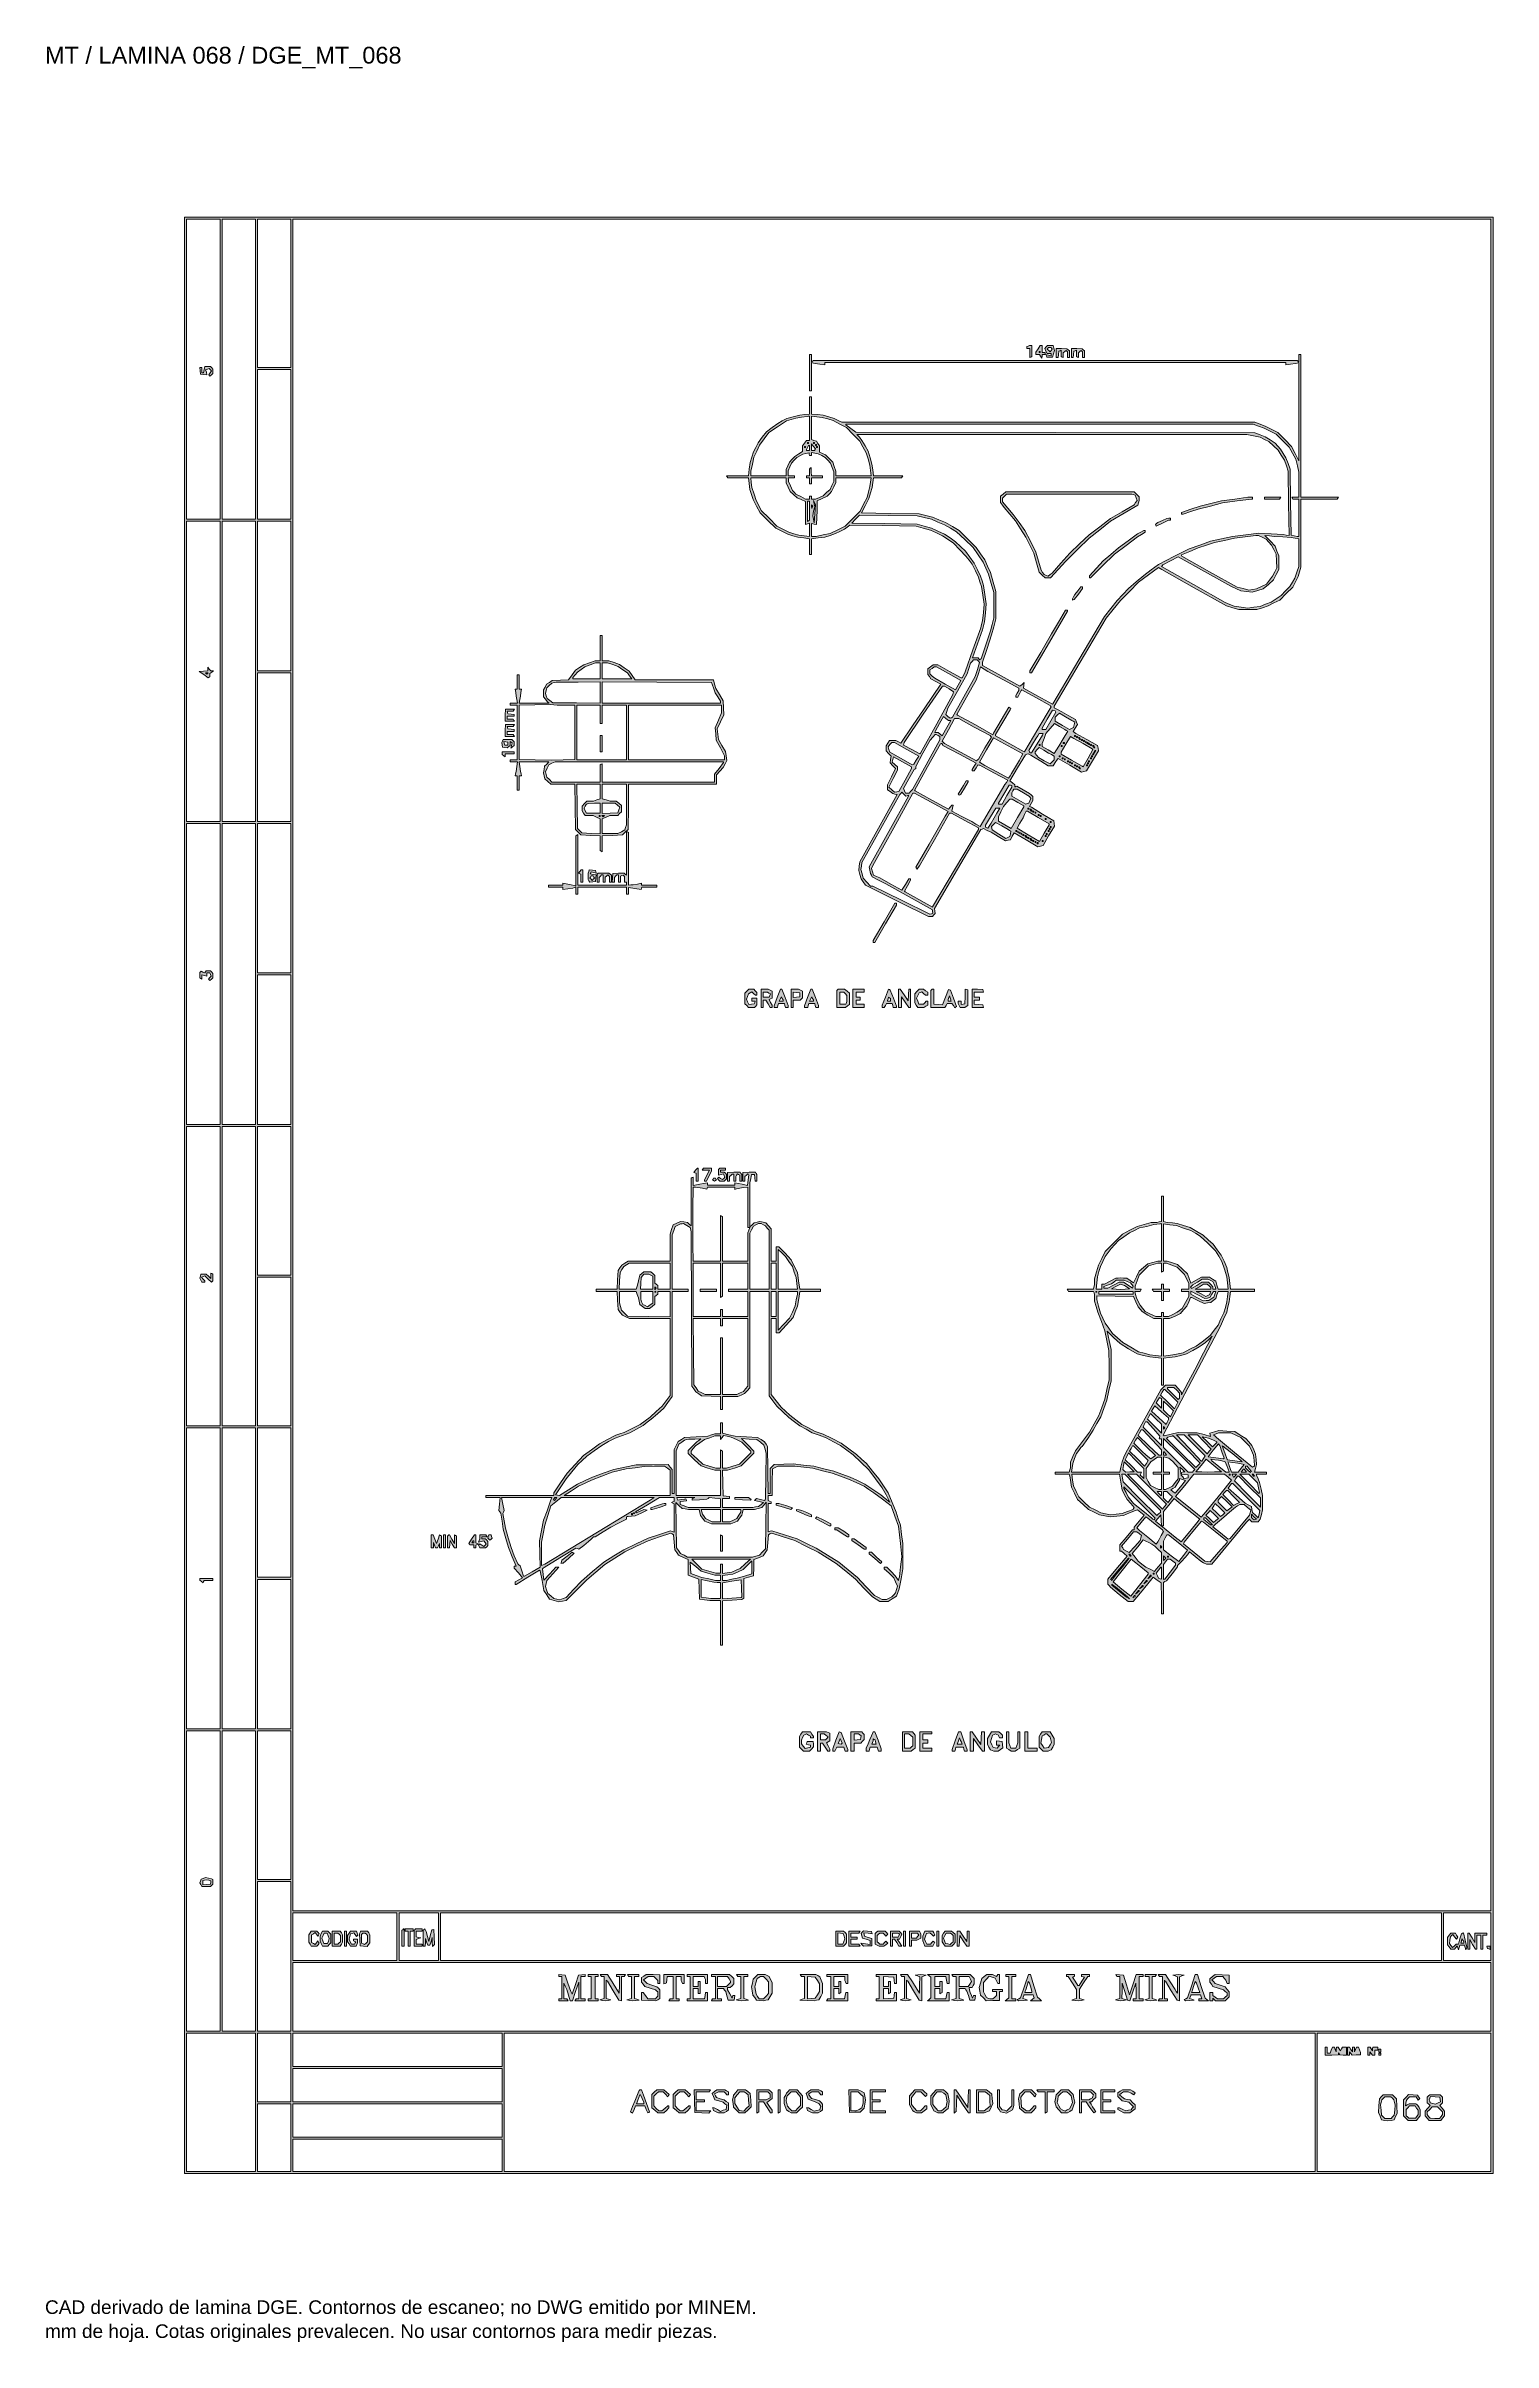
# Paper-space layout 'AN-13-DGE-068' of a CAD drawing. Header units: metres, sheet in millimetres. Extents: x 12 to 193, y 4 to 291.
import ezdxf

# ---------------------------------------------------------------- set-up
doc = ezdxf.new("R2010")
doc.units = ezdxf.units.M
for name, color, linetype, lineweight in [('DGE_CONTORNOS', 7, 'Continuous', 0), ('DGE_DATOS', 7, 'Continuous', 0), ('DGE_RELLENO', 7, 'Continuous', 0)]:
    doc.layers.add(name, color=color, linetype=linetype, lineweight=lineweight)
doc.styles.add('DGE_ARIAL', font='arial.ttf')

# ---------------------------------------------------------------- blocks, each defined once
blk = doc.blocks.new('LP_REF_DGE_MT_068')
at = {"layer": 'DGE_RELLENO'}
h = blk.add_hatch(color=7, dxfattribs=at)
h.paths.add_polyline_path([(29.43, 147.7), (29.43, 25.53), (111.08, 25.53), (192.74, 25.53), (192.74, 147.7), (192.74, 269.87), (111.08, 269.87), (29.43, 269.87)], flags=0)
h.paths.add_polyline_path([(33.85, 250.88), (33.85, 232.14), (31.77, 232.14), (29.68, 232.14), (29.68, 250.88), (29.68, 269.62), (31.77, 269.62), (33.85, 269.62)], flags=0)
h.paths.add_polyline_path([(38.27, 250.88), (38.27, 232.14), (36.18, 232.14), (34.1, 232.14), (34.1, 250.88), (34.1, 269.62), (36.18, 269.62), (38.27, 269.62)], flags=0)
h.paths.add_polyline_path([(42.68, 260.35), (42.68, 251.07), (40.6, 251.07), (38.52, 251.07), (38.52, 260.35), (38.52, 269.62), (40.6, 269.62), (42.68, 269.62)], flags=0)
h.paths.add_polyline_path([(192.48, 163.99), (192.48, 58.35), (117.71, 58.35), (42.93, 58.35), (42.93, 163.99), (42.93, 269.62), (117.71, 269.62), (192.48, 269.62)], flags=0)
h.paths.add_polyline_path([(42.68, 241.48), (42.68, 232.14), (40.6, 232.14), (38.52, 232.14), (38.52, 241.48), (38.52, 250.82), (40.6, 250.82), (42.68, 250.82)], flags=0)
h.paths.add_polyline_path([(33.85, 213.14), (33.85, 194.4), (31.77, 194.4), (29.68, 194.4), (29.68, 213.14), (29.68, 231.89), (31.77, 231.89), (33.85, 231.89)], flags=0)
h.paths.add_polyline_path([(38.27, 213.14), (38.27, 194.4), (36.18, 194.4), (34.1, 194.4), (34.1, 213.14), (34.1, 231.89), (36.18, 231.89), (38.27, 231.89)], flags=0)
h.paths.add_polyline_path([(42.68, 222.55), (42.68, 213.21), (40.6, 213.21), (38.52, 213.21), (38.52, 222.55), (38.52, 231.89), (40.6, 231.89), (42.68, 231.89)], flags=0)
h.paths.add_polyline_path([(42.68, 203.68), (42.68, 194.4), (40.6, 194.4), (38.52, 194.4), (38.52, 203.68), (38.52, 212.95), (40.6, 212.95), (42.68, 212.95)], flags=0)
h.paths.add_polyline_path([(33.85, 175.34), (33.85, 156.54), (31.77, 156.54), (29.68, 156.54), (29.68, 175.34), (29.68, 194.15), (31.77, 194.15), (33.85, 194.15)], flags=0)
h.paths.add_polyline_path([(38.27, 175.34), (38.27, 156.54), (36.18, 156.54), (34.1, 156.54), (34.1, 175.34), (34.1, 194.15), (36.18, 194.15), (38.27, 194.15)], flags=0)
h.paths.add_polyline_path([(42.68, 184.81), (42.68, 175.47), (40.6, 175.47), (38.52, 175.47), (38.52, 184.81), (38.52, 194.15), (40.6, 194.15), (42.68, 194.15)], flags=0)
h.paths.add_polyline_path([(42.68, 165.88), (42.68, 156.54), (40.6, 156.54), (38.52, 156.54), (38.52, 165.88), (38.52, 175.22), (40.6, 175.22), (42.68, 175.22)], flags=0)
h.paths.add_polyline_path([(33.85, 137.61), (33.85, 118.93), (31.77, 118.93), (29.68, 118.93), (29.68, 137.61), (29.68, 156.29), (31.77, 156.29), (33.85, 156.29)], flags=0)
h.paths.add_polyline_path([(38.27, 137.61), (38.27, 118.93), (36.18, 118.93), (34.1, 118.93), (34.1, 137.61), (34.1, 156.29), (36.18, 156.29), (38.27, 156.29)], flags=0)
h.paths.add_polyline_path([(42.68, 147.01), (42.68, 137.73), (40.6, 137.73), (38.52, 137.73), (38.52, 147.01), (38.52, 156.29), (40.6, 156.29), (42.68, 156.29)], flags=0)
h.paths.add_polyline_path([(42.68, 128.2), (42.68, 118.93), (40.6, 118.93), (38.52, 118.93), (38.52, 128.2), (38.52, 137.48), (40.6, 137.48), (42.68, 137.48)], flags=0)
h.paths.add_polyline_path([(33.85, 99.87), (33.85, 81.07), (31.77, 81.07), (29.68, 81.07), (29.68, 99.87), (29.68, 118.68), (31.77, 118.68), (33.85, 118.68)], flags=0)
h.paths.add_polyline_path([(38.27, 99.87), (38.27, 81.07), (36.18, 81.07), (34.1, 81.07), (34.1, 99.87), (34.1, 118.68), (36.18, 118.68), (38.27, 118.68)], flags=0)
h.paths.add_polyline_path([(42.68, 109.34), (42.68, 100), (40.6, 100), (38.52, 100), (38.52, 109.34), (38.52, 118.68), (40.6, 118.68), (42.68, 118.68)], flags=0)
h.paths.add_polyline_path([(42.68, 90.41), (42.68, 81.07), (40.6, 81.07), (38.52, 81.07), (38.52, 90.41), (38.52, 99.74), (40.6, 99.74), (42.68, 99.74)], flags=0)
h.paths.add_polyline_path([(33.85, 62.07), (33.85, 43.33), (31.77, 43.33), (29.68, 43.33), (29.68, 62.07), (29.68, 80.81), (31.77, 80.81), (33.85, 80.81)], flags=0)
h.paths.add_polyline_path([(38.27, 62.07), (38.27, 43.33), (36.18, 43.33), (34.1, 43.33), (34.1, 62.07), (34.1, 80.81), (36.18, 80.81), (38.27, 80.81)], flags=0)
h.paths.add_polyline_path([(42.68, 71.54), (42.68, 62.26), (40.6, 62.26), (38.52, 62.26), (38.52, 71.54), (38.52, 80.81), (40.6, 80.81), (42.68, 80.81)], flags=0)
h.paths.add_polyline_path([(42.68, 52.67), (42.68, 43.33), (40.6, 43.33), (38.52, 43.33), (38.52, 52.67), (38.52, 62.01), (40.6, 62.01), (42.68, 62.01)], flags=0)
h.paths.add_polyline_path([(55.93, 55.13), (55.93, 52.16), (49.43, 52.16), (42.93, 52.16), (42.93, 55.13), (42.93, 58.1), (49.43, 58.1), (55.93, 58.1)], flags=0)
h.paths.add_polyline_path([(61.11, 55.13), (61.11, 52.16), (58.65, 52.16), (56.19, 52.16), (56.19, 55.13), (56.19, 58.1), (58.65, 58.1), (61.11, 58.1)], flags=0)
h.paths.add_polyline_path([(186.3, 55.13), (186.3, 52.16), (123.83, 52.16), (61.36, 52.16), (61.36, 55.13), (61.36, 58.1), (123.83, 58.1), (186.3, 58.1)], flags=0)
h.paths.add_polyline_path([(192.48, 55.13), (192.48, 52.16), (189.52, 52.16), (186.55, 52.16), (186.55, 55.13), (186.55, 58.1), (189.52, 58.1), (192.48, 58.1)], flags=0)
h.paths.add_polyline_path([(192.48, 47.62), (192.48, 43.33), (117.71, 43.33), (42.93, 43.33), (42.93, 47.62), (42.93, 51.91), (117.71, 51.91), (192.48, 51.91)], flags=0)
h.paths.add_polyline_path([(38.27, 34.43), (38.27, 25.79), (33.97, 25.79), (29.68, 25.79), (29.68, 34.43), (29.68, 43.08), (33.97, 43.08), (38.27, 43.08)], flags=0)
h.paths.add_polyline_path([(42.68, 38.79), (42.68, 34.49), (40.6, 34.49), (38.52, 34.49), (38.52, 38.79), (38.52, 43.08), (40.6, 43.08), (42.68, 43.08)], flags=0)
h.paths.add_polyline_path([(69.06, 40.99), (69.06, 38.91), (56, 38.91), (42.93, 38.91), (42.93, 40.99), (42.93, 43.08), (56, 43.08), (69.06, 43.08)], flags=0)
h.paths.add_polyline_path([(170.53, 34.43), (170.53, 25.79), (119.92, 25.79), (69.31, 25.79), (69.31, 34.43), (69.31, 43.08), (119.92, 43.08), (170.53, 43.08)], flags=0)
h.paths.add_polyline_path([(192.48, 34.43), (192.48, 25.79), (181.63, 25.79), (170.78, 25.79), (170.78, 34.43), (170.78, 43.08), (181.63, 43.08), (192.48, 43.08)], flags=0)
h.paths.add_polyline_path([(69.06, 36.58), (69.06, 34.49), (56, 34.49), (42.93, 34.49), (42.93, 36.58), (42.93, 38.66), (56, 38.66), (69.06, 38.66)], flags=0)
h.paths.add_polyline_path([(42.68, 30.01), (42.68, 25.79), (40.6, 25.79), (38.52, 25.79), (38.52, 30.01), (38.52, 34.24), (40.6, 34.24), (42.68, 34.24)], flags=0)
h.paths.add_polyline_path([(69.06, 32.16), (69.06, 30.08), (56, 30.08), (42.93, 30.08), (42.93, 32.16), (42.93, 34.24), (56, 34.24), (69.06, 34.24)], flags=0)
h.paths.add_polyline_path([(69.06, 27.81), (69.06, 25.79), (56, 25.79), (42.93, 25.79), (42.93, 27.81), (42.93, 29.83), (56, 29.83), (69.06, 29.83)], flags=0)
h.paths.add_polyline_path([(31.87, 250.82), (31.8, 250.44), (31.69, 250.44), (31.58, 250.44), (31.58, 250.75), (31.58, 251.07), (31.44, 251.07), (31.31, 251.07), (31.35, 250.66), (31.39, 250.25), (31.8, 250.21), (32.22, 250.17), (32.14, 250.49), (32.05, 250.81), (32.27, 250.9), (32.48, 250.98), (32.62, 250.83), (32.77, 250.68), (32.61, 250.42), (32.44, 250.16), (32.51, 250.09), (32.58, 250.02), (32.77, 250.18), (32.96, 250.34), (32.96, 250.62), (32.96, 250.89), (32.81, 251.04), (32.66, 251.2), (32.31, 251.2), (31.95, 251.2)], flags=0)
h.paths.add_polyline_path([(134.72, 253.76), (134.56, 253.7), (134.56, 253.58), (134.56, 253.47), (134.75, 253.47), (134.94, 253.47), (134.94, 252.89), (134.94, 252.32), (135.06, 252.39), (135.19, 252.47), (135.19, 253.16), (135.19, 253.85), (135.03, 253.84), (134.87, 253.83)], flags=0)
h.paths.add_polyline_path([(135.96, 253.42), (135.69, 253), (135.69, 252.85), (135.69, 252.71), (135.9, 252.71), (136.11, 252.71), (136.27, 252.49), (136.44, 252.27), (136.45, 252.49), (136.45, 252.71), (136.64, 252.71), (136.83, 252.71), (136.83, 252.84), (136.83, 252.96), (136.64, 252.96), (136.45, 252.96), (136.45, 253.4), (136.45, 253.85), (136.33, 253.85), (136.22, 253.85)], flags=0)
h.paths.add_polyline_path([(136.2, 253.03), (136.2, 252.96), (136.14, 252.96), (136.07, 252.96), (136.07, 253.03), (136.07, 253.09), (136.14, 253.09), (136.2, 253.09)], flags=0)
h.paths.add_polyline_path([(136.95, 253.65), (136.79, 253.46), (136.93, 253.15), (137.08, 252.84), (137.33, 252.84), (137.59, 252.84), (137.59, 252.7), (137.59, 252.56), (137.26, 252.64), (136.93, 252.72), (136.99, 252.56), (137.04, 252.39), (137.4, 252.39), (137.77, 252.39), (137.88, 252.8), (138, 253.2), (137.92, 253.52), (137.83, 253.85), (137.47, 253.85), (137.11, 253.85)], flags=0)
h.paths.add_polyline_path([(137.63, 253.49), (137.7, 253.39), (137.59, 253.22), (137.48, 253.04), (137.28, 253.21), (137.08, 253.37), (137.15, 253.48), (137.22, 253.59), (137.4, 253.59), (137.57, 253.59)], flags=0)
h.paths.add_polyline_path([(138.22, 252.9), (138.22, 252.33), (138.34, 252.33), (138.45, 252.33), (138.49, 252.73), (138.53, 253.13), (138.69, 253.18), (138.85, 253.24), (138.85, 252.85), (138.85, 252.47), (138.97, 252.39), (139.1, 252.32), (139.1, 252.62), (139.1, 252.93), (139.27, 253.07), (139.44, 253.21), (139.52, 253.13), (139.61, 253.05), (139.61, 252.69), (139.61, 252.33), (139.73, 252.33), (139.86, 252.33), (139.86, 252.76), (139.86, 253.18), (139.7, 253.3), (139.54, 253.42), (138.88, 253.45), (138.22, 253.47)], flags=0)
h.paths.add_polyline_path([(140.11, 252.9), (140.11, 252.33), (140.23, 252.33), (140.35, 252.33), (140.39, 252.73), (140.43, 253.13), (140.58, 253.18), (140.74, 253.24), (140.74, 252.85), (140.74, 252.47), (140.87, 252.39), (140.99, 252.32), (140.99, 252.62), (140.99, 252.93), (141.16, 253.07), (141.33, 253.21), (141.42, 253.13), (141.5, 253.05), (141.5, 252.69), (141.5, 252.33), (141.62, 252.33), (141.75, 252.33), (141.75, 252.76), (141.75, 253.18), (141.59, 253.3), (141.44, 253.42), (140.77, 253.45), (140.11, 253.47)], flags=0)
h.paths.add_polyline_path([(107.42, 250.44), (107.42, 248.17), (107.55, 248.17), (107.68, 248.17), (107.68, 249.94), (107.68, 251.72), (107.9, 251.65), (108.12, 251.59), (108.72, 251.5), (109.32, 251.42), (109.32, 251.56), (109.32, 251.7), (138.09, 251.7), (166.87, 251.7), (166.87, 251.56), (166.87, 251.42), (167.46, 251.5), (168.06, 251.59), (168.29, 251.65), (168.51, 251.72), (168.51, 245.57), (168.51, 239.42), (168.05, 240.33), (167.6, 241.24), (166.74, 242.1), (165.89, 242.97), (165.12, 243.36), (164.36, 243.74), (163.69, 244), (163.02, 244.25), (137.23, 244.25), (111.45, 244.25), (110.98, 244.49), (110.51, 244.74), (109.82, 244.93), (109.13, 245.12), (108.4, 245.2), (107.68, 245.28), (107.68, 246.35), (107.68, 247.41), (107.55, 247.41), (107.42, 247.41), (107.42, 246.34), (107.42, 245.28), (106.82, 245.2), (106.23, 245.13), (105.4, 244.93), (104.58, 244.74), (104.02, 244.42), (103.45, 244.09), (102.75, 243.58), (102.05, 243.07), (101.53, 242.37), (101.02, 241.67), (100.74, 241.1), (100.45, 240.54), (100.23, 239.89), (100, 239.23), (99.91, 238.4), (99.82, 237.56), (98.44, 237.56), (97.06, 237.56), (97.14, 237.44), (97.22, 237.31), (98.52, 237.31), (99.82, 237.31), (99.91, 236.59), (99.99, 235.86), (100.19, 235.23), (100.39, 234.6), (100.82, 233.76), (101.26, 232.92), (102.23, 231.98), (103.2, 231.04), (103.95, 230.66), (104.71, 230.28), (105.34, 230.08), (105.97, 229.88), (106.7, 229.8), (107.42, 229.71), (107.42, 228.72), (107.42, 227.72), (107.55, 227.72), (107.68, 227.72), (107.68, 228.72), (107.68, 229.71), (108.51, 229.8), (109.34, 229.89), (110, 230.11), (110.65, 230.34), (111.21, 230.62), (111.77, 230.91), (112.11, 231.16), (112.44, 231.41), (116.59, 231.35), (120.74, 231.29), (121.62, 231.03), (122.51, 230.78), (123.26, 230.43), (124.02, 230.08), (124.71, 229.6), (125.41, 229.13), (126.18, 228.33), (126.94, 227.53), (127.33, 227.03), (127.71, 226.52), (128.12, 225.71), (128.52, 224.9), (128.7, 224.32), (128.88, 223.75), (129.05, 222.64), (129.22, 221.54), (129.12, 220.5), (129.01, 219.45), (128.9, 219.01), (128.79, 218.57), (127.82, 215.82), (126.86, 213.08), (126.67, 212.7), (126.47, 212.32), (126.41, 212.32), (126.35, 212.32), (124.89, 213.14), (123.42, 213.96), (123.14, 213.96), (122.85, 213.96), (122.52, 213.7), (122.19, 213.44), (122.19, 213.1), (122.19, 212.76), (122.38, 212.48), (122.57, 212.21), (123.2, 211.87), (123.82, 211.53), (122.77, 210), (121.72, 208.47), (120.27, 206.32), (118.81, 204.16), (118.51, 204.32), (118.21, 204.49), (117.81, 204.49), (117.4, 204.5), (117.19, 204.18), (116.98, 203.86), (116.98, 203.54), (116.98, 203.22), (117.3, 202.88), (117.62, 202.54), (117.55, 202.12), (117.49, 201.7), (117.83, 201.35), (118.17, 200.99), (117.66, 199.97), (117.14, 198.95), (117.14, 198.65), (117.14, 198.34), (117.48, 198.12), (117.81, 197.9), (118.09, 197.82), (118.36, 197.75), (116.03, 193.55), (113.7, 189.36), (113.64, 188.82), (113.58, 188.28), (113.72, 187.76), (113.86, 187.25), (114.14, 186.84), (114.43, 186.42), (114.74, 186.26), (115.06, 186.09), (118.67, 184.31), (122.28, 182.54), (122.54, 182.54), (122.79, 182.54), (122.94, 182.72), (123.09, 182.9), (123.05, 183.21), (123.01, 183.52), (125.91, 188.45), (128.82, 193.38), (128.98, 193.45), (129.15, 193.52), (129.61, 193.28), (130.08, 193.05), (130.99, 192.51), (131.9, 191.97), (132.2, 192.05), (132.5, 192.12), (132.73, 192.55), (132.96, 192.98), (134.45, 192.11), (135.94, 191.24), (136.25, 191.32), (136.57, 191.4), (137.27, 192.6), (137.98, 193.81), (137.94, 194.13), (137.9, 194.46), (136.51, 195.31), (135.13, 196.16), (135, 196.21), (134.87, 196.26), (135.09, 196.64), (135.31, 197.03), (135.31, 197.27), (135.31, 197.52), (135.09, 197.71), (134.87, 197.9), (134.07, 198.36), (133.28, 198.82), (133.16, 198.75), (133.04, 198.68), (133.04, 198.82), (133.04, 198.97), (132.74, 199.21), (132.43, 199.45), (133.4, 201.09), (134.37, 202.73), (134.53, 202.79), (134.7, 202.86), (135.04, 202.66), (135.38, 202.47), (136.3, 201.91), (137.23, 201.34), (137.53, 201.34), (137.82, 201.34), (138.1, 201.75), (138.39, 202.16), (138.42, 202.21), (138.46, 202.26), (139.92, 201.41), (141.38, 200.56), (141.68, 200.64), (141.99, 200.71), (142.74, 201.96), (143.49, 203.2), (143.43, 203.54), (143.36, 203.87), (142.02, 204.63), (140.68, 205.38), (140.5, 205.49), (140.33, 205.61), (140.6, 206.05), (140.87, 206.49), (140.75, 206.8), (140.63, 207.12), (139.77, 207.6), (138.91, 208.09), (138.44, 208.34), (137.96, 208.58), (137.96, 208.69), (137.96, 208.8), (141.21, 214.3), (144.46, 219.79), (145.34, 220.88), (146.22, 221.98), (147.36, 223.12), (148.5, 224.27), (149.75, 225.19), (151, 226.12), (151.2, 226), (151.41, 225.87), (155.44, 223.59), (159.48, 221.31), (160.24, 221.08), (161, 220.86), (162.13, 220.86), (163.27, 220.86), (163.96, 221.09), (164.66, 221.32), (165.39, 221.69), (166.12, 222.05), (166.93, 222.86), (167.74, 223.66), (168.07, 224.32), (168.4, 224.98), (168.58, 225.56), (168.76, 226.14), (168.76, 230.4), (168.76, 234.66), (171.02, 234.66), (173.29, 234.66), (173.36, 234.79), (173.44, 234.91), (171.1, 234.91), (168.76, 234.91), (168.76, 243.81), (168.76, 252.71), (168.63, 252.71), (168.51, 252.71), (168.51, 252.26), (168.51, 251.81), (168.39, 251.88), (168.27, 251.96), (138.09, 251.96), (107.91, 251.96), (107.79, 251.88), (107.68, 251.81), (107.68, 252.26), (107.68, 252.71), (107.55, 252.71), (107.42, 252.71)], flags=0)
h.paths.add_polyline_path([(107.42, 243.5), (107.42, 241.98), (107.24, 241.98), (107.06, 241.98), (106.8, 241.65), (106.54, 241.32), (106.54, 240.96), (106.54, 240.6), (106.07, 240.29), (105.59, 239.99), (105.25, 239.63), (104.91, 239.27), (104.72, 238.8), (104.52, 238.33), (104.52, 237.95), (104.52, 237.56), (102.31, 237.56), (100.1, 237.56), (100.11, 237.85), (100.11, 238.13), (100.29, 239.01), (100.48, 239.88), (100.84, 240.65), (101.2, 241.41), (101.78, 242.19), (102.35, 242.96), (103.44, 243.68), (104.53, 244.41), (105.12, 244.59), (105.72, 244.77), (106.41, 244.88), (107.11, 244.98), (107.27, 245), (107.42, 245.01)], flags=0)
h.paths.add_polyline_path([(109.7, 244.68), (110.39, 244.49), (111.21, 244.03), (112.03, 243.58), (112.86, 242.74), (113.69, 241.9), (114.08, 241.18), (114.48, 240.45), (114.73, 239.67), (114.97, 238.89), (115.05, 238.23), (115.13, 237.56), (112.92, 237.56), (110.71, 237.56), (110.71, 237.86), (110.71, 238.16), (110.51, 238.72), (110.32, 239.27), (109.86, 239.73), (109.41, 240.2), (109.05, 240.35), (108.69, 240.5), (108.69, 240.9), (108.69, 241.3), (108.48, 241.58), (108.28, 241.87), (107.98, 241.99), (107.68, 242.1), (107.68, 243.56), (107.68, 245.02), (108.34, 244.94), (109, 244.86)], flags=0)
h.paths.add_polyline_path([(163.47, 243.77), (164.15, 243.53), (164.91, 243.15), (165.67, 242.77), (166.47, 241.96), (167.27, 241.16), (167.69, 240.4), (168.12, 239.64), (168.31, 238.82), (168.5, 238.01), (168.5, 236.46), (168.51, 234.91), (168.06, 234.91), (167.61, 234.91), (167.69, 234.79), (167.76, 234.66), (168.13, 234.66), (168.51, 234.66), (168.51, 232.33), (168.51, 229.99), (168.4, 229.99), (168.29, 229.99), (167.9, 230.07), (167.52, 230.15), (167.47, 234.27), (167.41, 238.39), (167.15, 239.09), (166.89, 239.8), (166.55, 240.35), (166.2, 240.91), (165.87, 241.27), (165.54, 241.63), (164.91, 242.04), (164.28, 242.44), (163.65, 242.69), (163.02, 242.93), (138.1, 242.96), (113.19, 243), (112.58, 243.46), (111.97, 243.93), (111.97, 243.96), (111.97, 244), (137.38, 244), (162.79, 244)], flags=0)
h.paths.add_polyline_path([(162.85, 242.56), (163.68, 242.38), (164.21, 242.11), (164.75, 241.84), (165.32, 241.31), (165.9, 240.78), (166.3, 240.15), (166.71, 239.51), (166.94, 238.82), (167.16, 238.13), (167.21, 234.11), (167.27, 230.09), (166.91, 230.16), (166.55, 230.23), (165.04, 230.31), (163.52, 230.39), (161.88, 230.19), (160.23, 230), (158.85, 229.69), (157.46, 229.38), (156.14, 228.92), (154.81, 228.46), (152.91, 227.47), (151, 226.49), (150.07, 225.81), (149.13, 225.13), (148.19, 224.31), (147.24, 223.49), (146.54, 222.73), (145.84, 221.98), (145.04, 220.99), (144.25, 220.01), (141.03, 214.56), (137.81, 209.1), (137.79, 209.08), (137.77, 209.06), (135.94, 210.05), (134.12, 211.05), (134.16, 211.4), (134.21, 211.76), (133.95, 211.52), (133.69, 211.29), (131.35, 212.57), (129, 213.86), (129, 214.08), (129, 214.29), (129.58, 215.99), (130.15, 217.69), (130.42, 218.7), (130.69, 219.71), (130.68, 221.41), (130.68, 223.11), (130.34, 224.3), (130, 225.49), (129.64, 226.27), (129.29, 227.06), (128.76, 227.83), (128.24, 228.6), (127.18, 229.66), (126.11, 230.72), (125.25, 231.22), (124.4, 231.72), (123.58, 232.05), (122.76, 232.39), (121.94, 232.59), (121.12, 232.8), (117.51, 232.86), (113.91, 232.92), (114.38, 233.82), (114.84, 234.73), (115.04, 235.42), (115.24, 236.11), (115.32, 236.71), (115.39, 237.31), (117.14, 237.31), (118.89, 237.31), (118.97, 237.44), (119.05, 237.56), (117.22, 237.56), (115.39, 237.56), (115.31, 238.29), (115.22, 239.02), (114.98, 239.82), (114.74, 240.63), (114.35, 241.31), (113.96, 241.99), (113.65, 242.37), (113.33, 242.74), (137.67, 242.74), (162.01, 242.74)], flags=0)
h.paths.add_polyline_path([(107.3, 241.67), (107.3, 241.6), (107.23, 241.6), (107.17, 241.6), (107.17, 241.67), (107.17, 241.73), (107.23, 241.73), (107.3, 241.73)], flags=0)
h.paths.add_polyline_path([(108.06, 241.67), (108.06, 241.6), (107.99, 241.6), (107.93, 241.6), (107.93, 241.67), (107.93, 241.73), (107.99, 241.73), (108.06, 241.73)], flags=0)
h.paths.add_polyline_path([(108.11, 240.83), (108.04, 240.72), (107.86, 240.72), (107.68, 240.72), (107.68, 241.13), (107.68, 241.54), (107.93, 241.24), (108.18, 240.95)], flags=0)
h.paths.add_polyline_path([(108.31, 241.41), (108.31, 241.35), (108.24, 241.35), (108.18, 241.35), (108.18, 241.41), (108.18, 241.48), (108.24, 241.48), (108.31, 241.48)], flags=0)
h.paths.add_polyline_path([(107.42, 241.04), (107.42, 240.72), (107.23, 240.72), (107.05, 240.72), (107.05, 240.79), (107.05, 240.86), (107.18, 241.11), (107.31, 241.35), (107.37, 241.35), (107.42, 241.35)], flags=0)
h.paths.add_polyline_path([(106.92, 241.16), (106.92, 241.1), (106.86, 241.1), (106.79, 241.1), (106.79, 241.16), (106.79, 241.23), (106.86, 241.23), (106.92, 241.23)], flags=0)
h.paths.add_polyline_path([(108.43, 241.16), (108.43, 241.1), (108.37, 241.1), (108.31, 241.1), (108.31, 241.16), (108.31, 241.23), (108.37, 241.23), (108.43, 241.23)], flags=0)
h.paths.add_polyline_path([(107.56, 240.09), (107.68, 240.09), (107.68, 240.28), (107.68, 240.46), (108.09, 240.38), (108.5, 240.31), (108.94, 240.08), (109.38, 239.86), (109.71, 239.5), (110.04, 239.14), (110.24, 238.6), (110.45, 238.06), (110.45, 237.47), (110.45, 236.87), (110.21, 236.37), (109.98, 235.86), (109.55, 235.46), (109.13, 235.05), (108.66, 234.86), (108.19, 234.66), (107.93, 234.66), (107.68, 234.66), (107.68, 234.85), (107.68, 235.04), (107.55, 235.04), (107.42, 235.04), (107.42, 234.85), (107.42, 234.66), (107.17, 234.66), (106.91, 234.66), (106.32, 234.96), (105.72, 235.27), (105.51, 235.5), (105.29, 235.74), (105.04, 236.31), (104.78, 236.87), (104.78, 237.09), (104.77, 237.31), (105.15, 237.31), (105.53, 237.31), (105.53, 237.44), (105.53, 237.56), (105.15, 237.56), (104.77, 237.56), (104.77, 237.88), (104.77, 238.2), (104.97, 238.67), (105.17, 239.14), (105.51, 239.5), (105.85, 239.86), (106.23, 240.06), (106.6, 240.26), (106.98, 240.34), (107.36, 240.42), (107.4, 240.25), (107.44, 240.09)], flags=0)
h.paths.add_polyline_path([(104.52, 237.01), (104.52, 236.7), (104.76, 236.15), (104.99, 235.6), (105.44, 235.21), (105.89, 234.82), (106.4, 234.59), (106.92, 234.36), (106.92, 232.93), (106.92, 231.49), (107.17, 231.57), (107.42, 231.65), (107.42, 230.81), (107.42, 229.97), (106.76, 230.05), (106.1, 230.14), (105.47, 230.33), (104.84, 230.53), (104.09, 230.9), (103.35, 231.28), (102.37, 232.26), (101.39, 233.23), (101.08, 233.85), (100.77, 234.47), (100.51, 235.29), (100.24, 236.11), (100.16, 236.71), (100.08, 237.31), (102.3, 237.31), (104.52, 237.31)], flags=0)
h.paths.add_polyline_path([(115.05, 236.78), (114.97, 236.24), (114.79, 235.55), (114.6, 234.87), (114.16, 234.01), (113.73, 233.15), (112.8, 232.21), (111.86, 231.28), (110.94, 230.82), (110.01, 230.37), (109.13, 230.18), (108.24, 230), (107.96, 229.99), (107.68, 229.99), (107.68, 230.8), (107.68, 231.6), (107.99, 231.54), (108.31, 231.48), (108.34, 232.34), (108.36, 233.21), (108.37, 233.81), (108.37, 234.42), (109, 234.71), (109.63, 235.01), (109.91, 235.31), (110.18, 235.61), (110.44, 236.18), (110.7, 236.74), (110.7, 237.03), (110.71, 237.31), (112.92, 237.31), (115.13, 237.31)], flags=0)
h.paths.add_polyline_path([(107.42, 233.22), (107.42, 232.03), (107.3, 231.95), (107.17, 231.87), (107.17, 233.14), (107.17, 234.41), (107.3, 234.41), (107.42, 234.41)], flags=0)
h.paths.add_polyline_path([(108.08, 232.82), (108.01, 231.7), (107.91, 232.14), (107.82, 232.58), (107.94, 233.14), (108.07, 233.7), (108, 234.08), (107.93, 234.47), (108.04, 234.21), (108.16, 233.95)], flags=0)
h.paths.add_polyline_path([(107.76, 233.63), (107.7, 233.46), (107.69, 233.71), (107.68, 233.95), (107.75, 233.87), (107.83, 233.79)], flags=0)
h.paths.add_polyline_path([(121.75, 232.34), (122.63, 232.13), (123.45, 231.79), (124.27, 231.45), (125.02, 231.01), (125.76, 230.57), (126.8, 229.59), (127.83, 228.61), (128.47, 227.68), (129.11, 226.76), (129.44, 226.01), (129.78, 225.26), (130.1, 224.12), (130.42, 222.99), (130.43, 221.41), (130.43, 219.83), (130.22, 219.01), (130, 218.19), (129.43, 216.46), (128.86, 214.72), (128.75, 214.66), (128.64, 214.59), (128.56, 214.72), (128.48, 214.85), (128.13, 214.85), (127.78, 214.85), (128.39, 216.58), (129.01, 218.32), (129.14, 218.82), (129.26, 219.33), (129.38, 220.45), (129.49, 221.57), (129.31, 222.72), (129.14, 223.87), (128.96, 224.45), (128.78, 225.03), (128.37, 225.84), (127.96, 226.65), (127.42, 227.41), (126.88, 228.16), (126.27, 228.74), (125.66, 229.32), (124.97, 229.8), (124.27, 230.29), (123.45, 230.66), (122.63, 231.04), (121.75, 231.29), (120.86, 231.54), (116.78, 231.6), (112.7, 231.66), (113.18, 232.16), (113.67, 232.66), (117.27, 232.61), (120.86, 232.56)], flags=0)
h.paths.add_polyline_path([(163.94, 229.88), (164.4, 229.64), (164.74, 229.28), (165.08, 228.92), (165.37, 228.35), (165.66, 227.78), (165.71, 226.94), (165.76, 226.09), (165.49, 225.55), (165.23, 225.01), (164.84, 224.53), (164.44, 224.05), (163.83, 223.74), (163.23, 223.44), (162.74, 223.36), (162.25, 223.28), (161.53, 223.47), (160.82, 223.66), (157.35, 225.59), (153.88, 227.53), (153.87, 227.6), (153.87, 227.68), (154.91, 228.13), (155.95, 228.57), (156.96, 228.9), (157.97, 229.23), (159.22, 229.5), (160.47, 229.76), (161.81, 229.93), (163.14, 230.09), (163.31, 230.1), (163.47, 230.12)], flags=0)
h.paths.add_polyline_path([(166.49, 229.93), (167.56, 229.86), (168.03, 229.78), (168.51, 229.71), (168.51, 227.98), (168.51, 226.25), (168.25, 225.51), (168, 224.77), (167.7, 224.26), (167.39, 223.75), (166.84, 223.18), (166.3, 222.61), (165.68, 222.2), (165.06, 221.79), (164.35, 221.53), (163.65, 221.26), (162.9, 221.14), (162.15, 221.02), (161.3, 221.15), (160.44, 221.28), (159.88, 221.51), (159.32, 221.73), (155.33, 223.99), (151.34, 226.25), (151.44, 226.34), (151.53, 226.43), (152.48, 226.95), (153.44, 227.46), (156.71, 225.62), (159.99, 223.77), (160.62, 223.48), (161.25, 223.19), (161.96, 223.1), (162.66, 223.02), (163.36, 223.22), (164.06, 223.43), (164.7, 224), (165.33, 224.57), (165.66, 225.22), (165.98, 225.88), (165.98, 226.71), (165.98, 227.55), (165.77, 228.16), (165.56, 228.78), (164.91, 229.45), (164.26, 230.12), (164.84, 230.06), (165.41, 230)], flags=0)
h.paths.add_polyline_path([(128.5, 214.41), (128.65, 214.23), (128.37, 213.37), (128.1, 212.51), (126.69, 209.96), (125.29, 207.41), (125.13, 207.35), (124.98, 207.29), (124.7, 207.51), (124.42, 207.74), (124.56, 208.13), (124.7, 208.53), (125.89, 210.67), (127.09, 212.82), (127.31, 213.49), (127.52, 214.15), (127.72, 214.37), (127.91, 214.59), (128.13, 214.59), (128.34, 214.59)], flags=0)
h.paths.add_polyline_path([(124.78, 212.86), (126.3, 212.01), (125.97, 211.41), (125.65, 210.82), (124.36, 211.55), (123.07, 212.28), (122.75, 212.55), (122.44, 212.83), (122.44, 213.07), (122.44, 213.32), (122.72, 213.51), (123, 213.71), (123.13, 213.71), (123.26, 213.71)], flags=0)
h.paths.add_polyline_path([(131.62, 212.08), (133.55, 211.04), (133.54, 210.89), (133.54, 210.75), (133.36, 210.43), (133.18, 210.11), (133.17, 210.02), (133.17, 209.93), (133.29, 209.93), (133.42, 209.93), (133.62, 210.34), (133.83, 210.75), (133.87, 210.79), (133.91, 210.83), (135.68, 209.86), (137.46, 208.89), (137.51, 208.8), (137.57, 208.71), (135.93, 205.94), (134.28, 203.17), (134.24, 203.13), (134.2, 203.09), (132.42, 204.08), (130.65, 205.07), (130.65, 205.17), (130.65, 205.27), (131.55, 206.81), (132.45, 208.35), (132.5, 208.43), (132.54, 208.52), (132.42, 208.59), (132.3, 208.67), (131.35, 207.06), (130.4, 205.44), (130.36, 205.34), (130.32, 205.23), (128.12, 206.45), (125.91, 207.68), (125.87, 207.73), (125.82, 207.77), (127.02, 209.91), (128.22, 212.06), (128.5, 212.88), (128.77, 213.7), (129.23, 213.41), (129.7, 213.13)], flags=0)
h.paths.add_polyline_path([(124.84, 210.94), (125.41, 210.59), (125.37, 210.43), (125.33, 210.26), (123.3, 206.59), (121.26, 202.92), (121.23, 202.88), (121.2, 202.84), (120.18, 203.38), (119.16, 203.93), (119.19, 204.09), (119.22, 204.25), (121.62, 207.78), (124.02, 211.31), (124.15, 211.3), (124.27, 211.29)], flags=0)
h.paths.add_polyline_path([(138.13, 208.14), (138.15, 208.06), (137.53, 206.97), (136.9, 205.89), (136.68, 205.89), (136.45, 205.89), (136.45, 205.96), (136.45, 206.04), (137.1, 207.17), (137.75, 208.3), (137.93, 208.26), (138.1, 208.22)], flags=0)
h.paths.add_polyline_path([(140.35, 206.91), (140.52, 206.8), (140.44, 206.47), (140.36, 206.15), (140.12, 206.02), (139.88, 205.89), (138.98, 206.4), (138.09, 206.92), (138.09, 207.16), (138.09, 207.4), (138.35, 207.66), (138.61, 207.92), (139.39, 207.47), (140.17, 207.02)], flags=0)
h.paths.add_polyline_path([(124.91, 207.02), (125.08, 207.02), (124.56, 206.11), (124.04, 205.19), (124, 205.14), (123.96, 205.09), (123.73, 205.3), (123.49, 205.51), (123.27, 205.51), (123.05, 205.51), (123.09, 205.61), (123.14, 205.7), (123.63, 206.61), (124.13, 207.51), (124.44, 207.27), (124.75, 207.02)], flags=0)
h.paths.add_polyline_path([(127.99, 206.19), (129.95, 205.11), (130.04, 205.02), (130.12, 204.94), (129.32, 203.57), (128.51, 202.19), (128.4, 202.08), (128.28, 201.96), (126.28, 203.05), (124.27, 204.14), (124.12, 204.29), (123.97, 204.44), (124.75, 205.85), (125.53, 207.27), (125.79, 207.27), (126.04, 207.27)], flags=0)
h.paths.add_polyline_path([(139.47, 205.77), (139.65, 205.66), (139.1, 204.73), (138.55, 203.8), (138.26, 203.34), (137.97, 202.87), (137.21, 203.32), (136.45, 203.77), (136.45, 203.94), (136.45, 204.12), (136.69, 204.75), (136.93, 205.38), (137.46, 206.01), (137.98, 206.64), (138.64, 206.26), (139.29, 205.88)], flags=0)
h.paths.add_polyline_path([(136.54, 205.29), (136.49, 205.19), (135.82, 204.09), (135.15, 202.98), (135.05, 202.98), (134.95, 202.98), (134.87, 203.11), (134.79, 203.24), (135.26, 204.03), (135.73, 204.81), (135.9, 205.1), (136.08, 205.38), (136.33, 205.38), (136.59, 205.38)], flags=0)
h.paths.add_polyline_path([(123.46, 205.12), (123.7, 204.99), (123.7, 204.79), (123.7, 204.58), (121.98, 201.48), (120.26, 198.38), (120.07, 198.16), (119.88, 197.94), (119.64, 197.94), (119.41, 197.94), (119.27, 198.23), (119.14, 198.53), (119.8, 199.72), (120.47, 200.9), (120.57, 200.94), (120.68, 200.99), (120.68, 201.12), (120.68, 201.26), (121.58, 202.91), (122.48, 204.56), (122.8, 204.91), (123.12, 205.26), (123.17, 205.26), (123.22, 205.26)], flags=0)
h.paths.add_polyline_path([(140.62, 205.07), (140.62, 205), (140.55, 205), (140.49, 205), (140.49, 205.07), (140.49, 205.13), (140.55, 205.13), (140.62, 205.13)], flags=0)
h.paths.add_polyline_path([(141.56, 204.12), (142.7, 203.47), (142.74, 203.42), (142.79, 203.37), (142.19, 202.3), (141.59, 201.23), (141.51, 201.26), (141.44, 201.3), (140.14, 202.04), (138.85, 202.78), (138.85, 202.91), (138.85, 203.05), (139.42, 204.03), (139.99, 205.01), (140.21, 204.89), (140.43, 204.77)], flags=0)
h.paths.add_polyline_path([(140.87, 204.94), (140.87, 204.88), (140.8, 204.88), (140.74, 204.88), (140.74, 204.94), (140.74, 205), (140.8, 205), (140.87, 205)], flags=0)
h.paths.add_polyline_path([(133.85, 202.45), (133.65, 202.06), (133.14, 201.23), (132.64, 200.4), (132.46, 200.11), (132.27, 199.82), (130.8, 200.6), (129.32, 201.39), (128.98, 201.59), (128.64, 201.8), (129.52, 203.33), (130.4, 204.85), (132.22, 203.84), (134.05, 202.83)], flags=0)
h.paths.add_polyline_path([(141.18, 204.75), (141.26, 204.62), (141.2, 204.62), (141.13, 204.62), (141.06, 204.75), (140.98, 204.88), (141.04, 204.88), (141.11, 204.88)], flags=0)
h.paths.add_polyline_path([(141.5, 204.56), (141.5, 204.5), (141.44, 204.5), (141.37, 204.5), (141.37, 204.56), (141.37, 204.62), (141.44, 204.62), (141.5, 204.62)], flags=0)
h.paths.add_polyline_path([(141.75, 204.44), (141.75, 204.37), (141.69, 204.37), (141.62, 204.37), (141.62, 204.44), (141.62, 204.5), (141.69, 204.5), (141.75, 204.5)], flags=0)
h.paths.add_polyline_path([(142.38, 204.05), (142.38, 203.98), (142.13, 204.12), (141.88, 204.25), (141.88, 204.32), (141.88, 204.38), (142.13, 204.25), (142.38, 204.11)], flags=0)
h.paths.add_polyline_path([(119.55, 203.4), (121.05, 202.55), (120.75, 202.05), (120.45, 201.54), (120.34, 201.51), (120.23, 201.48), (118.85, 202.26), (117.46, 203.05), (117.34, 203.39), (117.22, 203.73), (117.45, 203.99), (117.69, 204.25), (117.87, 204.25), (118.05, 204.25)], flags=0)
h.paths.add_polyline_path([(139.23, 204.18), (139.23, 204.12), (139.16, 204.12), (139.1, 204.12), (139.1, 204.18), (139.1, 204.25), (139.16, 204.25), (139.23, 204.25)], flags=0)
h.paths.add_polyline_path([(124.01, 204.01), (124.08, 203.9), (126.15, 202.78), (128.21, 201.67), (127.98, 201.29), (127.74, 200.9), (127.74, 200.81), (127.74, 200.71), (127.86, 200.71), (127.98, 200.71), (128.21, 201.09), (128.43, 201.48), (128.56, 201.44), (128.69, 201.41), (130.43, 200.47), (132.16, 199.54), (131.99, 199.27), (131.82, 199.01), (130.27, 196.39), (128.72, 193.76), (128.2, 194.07), (127.68, 194.37), (126.44, 195.03), (125.2, 195.69), (125.28, 196.06), (125.36, 196.42), (125.28, 196.42), (125.2, 196.42), (124.99, 196.17), (124.78, 195.92), (122.69, 197.07), (120.61, 198.22), (120.57, 198.25), (120.54, 198.28), (122.15, 201.2), (123.77, 204.11), (123.85, 204.12), (123.94, 204.12)], flags=0)
h.paths.add_polyline_path([(136.2, 203.93), (136.2, 203.87), (136.14, 203.87), (136.07, 203.87), (136.07, 203.93), (136.07, 203.99), (136.14, 203.99), (136.2, 203.99)], flags=0)
h.paths.add_polyline_path([(142.63, 203.93), (142.63, 203.87), (142.57, 203.87), (142.51, 203.87), (142.51, 203.93), (142.51, 203.99), (142.57, 203.99), (142.63, 203.99)], flags=0)
h.paths.add_polyline_path([(138.97, 203.8), (138.97, 203.74), (138.91, 203.74), (138.85, 203.74), (138.85, 203.8), (138.85, 203.87), (138.91, 203.87), (138.97, 203.87)], flags=0)
h.paths.add_polyline_path([(142.95, 203.74), (143.03, 203.61), (142.96, 203.61), (142.9, 203.61), (142.82, 203.74), (142.75, 203.87), (142.81, 203.87), (142.87, 203.87)], flags=0)
h.paths.add_polyline_path([(137.62, 202.74), (137.96, 202.54), (137.96, 202.32), (137.96, 202.1), (137.71, 201.84), (137.45, 201.58), (136.73, 201.98), (136.01, 202.38), (135.79, 202.63), (135.57, 202.89), (135.57, 203), (135.57, 203.11), (135.83, 203.37), (136.09, 203.63), (136.68, 203.28), (137.27, 202.94)], flags=0)
h.paths.add_polyline_path([(143.01, 202.98), (142.88, 202.73), (142.81, 202.73), (142.75, 202.73), (142.89, 202.98), (143.02, 203.24), (143.09, 203.24), (143.15, 203.24)], flags=0)
h.paths.add_polyline_path([(138.72, 202.54), (138.72, 202.48), (138.66, 202.48), (138.6, 202.48), (138.6, 202.54), (138.6, 202.61), (138.66, 202.61), (138.72, 202.61)], flags=0)
h.paths.add_polyline_path([(142.76, 202.54), (142.76, 202.48), (142.7, 202.48), (142.63, 202.48), (142.63, 202.54), (142.63, 202.61), (142.7, 202.61), (142.76, 202.61)], flags=0)
h.paths.add_polyline_path([(120.17, 201.09), (120.17, 200.99), (119.37, 199.56), (118.57, 198.12), (118.31, 198.09), (118.05, 198.05), (117.69, 198.36), (117.33, 198.68), (117.87, 199.74), (118.4, 200.8), (118.4, 201.01), (118.4, 201.21), (118.07, 201.51), (117.74, 201.82), (117.82, 202.14), (117.9, 202.46), (119.03, 201.83), (120.17, 201.2)], flags=0)
h.paths.add_polyline_path([(139.1, 202.29), (139.1, 202.23), (139.04, 202.23), (138.97, 202.23), (138.97, 202.29), (138.97, 202.35), (139.04, 202.35), (139.1, 202.35)], flags=0)
h.paths.add_polyline_path([(142.63, 202.29), (142.63, 202.23), (142.57, 202.23), (142.51, 202.23), (142.51, 202.29), (142.51, 202.35), (142.57, 202.35), (142.63, 202.35)], flags=0)
h.paths.add_polyline_path([(139.35, 202.16), (139.35, 202.1), (139.29, 202.1), (139.23, 202.1), (139.23, 202.16), (139.23, 202.23), (139.29, 202.23), (139.35, 202.23)], flags=0)
h.paths.add_polyline_path([(139.73, 201.91), (139.73, 201.85), (139.67, 201.85), (139.61, 201.85), (139.61, 201.91), (139.61, 201.97), (139.67, 201.97), (139.73, 201.97)], flags=0)
h.paths.add_polyline_path([(142.38, 201.91), (142.38, 201.85), (142.32, 201.85), (142.26, 201.85), (142.26, 201.91), (142.26, 201.97), (142.32, 201.97), (142.38, 201.97)], flags=0)
h.paths.add_polyline_path([(139.98, 201.78), (139.98, 201.72), (139.92, 201.72), (139.86, 201.72), (139.86, 201.78), (139.86, 201.85), (139.92, 201.85), (139.98, 201.85)], flags=0)
h.paths.add_polyline_path([(140.24, 201.66), (140.24, 201.6), (140.17, 201.6), (140.11, 201.6), (140.11, 201.66), (140.11, 201.72), (140.17, 201.72), (140.24, 201.72)], flags=0)
h.paths.add_polyline_path([(142.26, 201.66), (142.26, 201.6), (142.19, 201.6), (142.13, 201.6), (142.13, 201.66), (142.13, 201.72), (142.19, 201.72), (142.26, 201.72)], flags=0)
h.paths.add_polyline_path([(140.62, 201.41), (140.62, 201.34), (140.55, 201.34), (140.49, 201.34), (140.49, 201.41), (140.49, 201.47), (140.55, 201.47), (140.62, 201.47)], flags=0)
h.paths.add_polyline_path([(142.13, 201.41), (142.13, 201.34), (142.07, 201.34), (142, 201.34), (142, 201.41), (142, 201.47), (142.07, 201.47), (142.13, 201.47)], flags=0)
h.paths.add_polyline_path([(140.87, 201.28), (140.87, 201.22), (140.8, 201.22), (140.74, 201.22), (140.74, 201.28), (140.74, 201.34), (140.8, 201.34), (140.87, 201.34)], flags=0)
h.paths.add_polyline_path([(141.18, 201.09), (141.26, 200.96), (141.2, 200.96), (141.13, 200.96), (141.06, 201.09), (140.98, 201.22), (141.04, 201.22), (141.11, 201.22)], flags=0)
h.paths.add_polyline_path([(132.68, 198.78), (132.68, 198.69), (132.07, 197.62), (131.47, 196.55), (131.24, 196.55), (131.02, 196.55), (131.02, 196.62), (131.02, 196.69), (131.69, 197.82), (132.35, 198.94), (132.51, 198.91), (132.68, 198.88)], flags=0)
h.paths.add_polyline_path([(134.12, 197.98), (134.87, 197.53), (134.96, 197.4), (135.04, 197.26), (134.91, 196.98), (134.78, 196.69), (134.59, 196.62), (134.41, 196.55), (133.54, 197.06), (132.66, 197.57), (132.66, 197.76), (132.66, 197.95), (132.8, 198.2), (132.93, 198.44), (133.14, 198.44), (133.36, 198.44)], flags=0)
h.paths.add_polyline_path([(119.61, 197.61), (119.79, 197.68), (119.79, 197.62), (119.79, 197.56), (117.32, 193.14), (114.85, 188.71), (114.94, 188.31), (115.03, 187.9), (115.14, 187.69), (115.25, 187.48), (116.1, 187.04), (116.95, 186.6), (119.85, 184.98), (122.76, 183.36), (122.79, 183.15), (122.83, 182.95), (122.64, 182.87), (122.45, 182.8), (118.89, 184.56), (115.33, 186.32), (115.18, 186.32), (115.03, 186.32), (114.58, 186.82), (114.13, 187.32), (113.98, 187.86), (113.84, 188.4), (113.91, 188.82), (113.97, 189.25), (116.33, 193.5), (118.69, 197.75), (118.81, 197.9), (118.93, 198.04), (119.18, 197.79), (119.43, 197.54)], flags=0)
h.paths.add_polyline_path([(122.61, 196.79), (124.71, 195.64), (124.37, 195.05), (124.02, 194.46), (122.36, 191.57), (120.69, 188.67), (120.77, 188.55), (120.84, 188.43), (120.99, 188.63), (121.14, 188.84), (123.02, 192.12), (124.9, 195.41), (125.02, 195.41), (125.13, 195.41), (126.81, 194.5), (128.5, 193.58), (128.5, 193.48), (128.5, 193.38), (125.65, 188.56), (122.79, 183.74), (122.77, 183.72), (122.76, 183.69), (121.05, 184.65), (119.35, 185.6), (119.31, 185.64), (119.26, 185.68), (119.65, 186.36), (120.04, 187.05), (120.04, 187.13), (120.04, 187.21), (119.93, 187.21), (119.81, 187.21), (119.41, 186.54), (119, 185.88), (118.98, 185.85), (118.95, 185.82), (117.57, 186.58), (116.2, 187.35), (115.79, 187.52), (115.39, 187.69), (115.27, 188.11), (115.16, 188.53), (115.34, 188.91), (115.53, 189.29), (117.93, 193.61), (120.33, 197.94), (120.42, 197.94), (120.51, 197.94)], flags=0)
h.paths.add_polyline_path([(133.44, 196.77), (134.18, 196.36), (134.18, 196.3), (134.17, 196.23), (133.38, 194.88), (132.59, 193.53), (131.81, 193.97), (131.02, 194.42), (131.03, 194.69), (131.03, 194.97), (131.32, 195.61), (131.62, 196.25), (132.03, 196.71), (132.44, 197.18), (132.57, 197.18), (132.7, 197.18)], flags=0)
h.paths.add_polyline_path([(130.81, 195.44), (130.47, 194.84), (130.08, 194.2), (129.7, 193.56), (129.54, 193.61), (129.38, 193.67), (129.38, 193.79), (129.38, 193.92), (130.02, 194.98), (130.66, 196.04), (130.91, 196.04), (131.16, 196.04)], flags=0)
h.paths.add_polyline_path([(134.81, 195.98), (134.81, 195.92), (134.75, 195.92), (134.68, 195.92), (134.68, 195.98), (134.68, 196.04), (134.75, 196.04), (134.81, 196.04)], flags=0)
h.paths.add_polyline_path([(135.13, 195.79), (135.2, 195.66), (135.14, 195.66), (135.08, 195.66), (135, 195.79), (134.92, 195.92), (134.98, 195.92), (135.05, 195.92)], flags=0)
h.paths.add_polyline_path([(135.97, 194.88), (137.33, 194.11), (137.33, 194.03), (137.33, 193.96), (136.73, 192.92), (136.13, 191.89), (134.72, 192.73), (133.32, 193.56), (133.69, 194.2), (134.07, 194.84), (134.27, 195.25), (134.48, 195.66), (134.55, 195.66), (134.61, 195.66)], flags=0)
h.paths.add_polyline_path([(135.44, 195.6), (135.44, 195.54), (135.38, 195.54), (135.31, 195.54), (135.31, 195.6), (135.31, 195.66), (135.38, 195.66), (135.44, 195.66)], flags=0)
h.paths.add_polyline_path([(135.69, 195.47), (135.69, 195.41), (135.63, 195.41), (135.57, 195.41), (135.57, 195.47), (135.57, 195.54), (135.63, 195.54), (135.69, 195.54)], flags=0)
h.paths.add_polyline_path([(136.07, 195.22), (136.07, 195.16), (136.01, 195.16), (135.95, 195.16), (135.95, 195.22), (135.95, 195.28), (136.01, 195.28), (136.07, 195.28)], flags=0)
h.paths.add_polyline_path([(136.32, 195.1), (136.32, 195.03), (136.26, 195.03), (136.2, 195.03), (136.2, 195.1), (136.2, 195.16), (136.26, 195.16), (136.32, 195.16)], flags=0)
h.paths.add_polyline_path([(136.96, 194.72), (136.96, 194.65), (136.89, 194.65), (136.83, 194.65), (136.83, 194.72), (136.83, 194.78), (136.89, 194.78), (136.96, 194.78)], flags=0)
h.paths.add_polyline_path([(137.59, 194.34), (137.59, 194.28), (137.52, 194.28), (137.46, 194.28), (137.46, 194.34), (137.46, 194.4), (137.52, 194.4), (137.59, 194.4)], flags=0)
h.paths.add_polyline_path([(132.4, 193.28), (132.57, 193.17), (132.49, 192.84), (132.41, 192.52), (132.18, 192.39), (131.94, 192.27), (131.07, 192.8), (130.21, 193.33), (130.17, 193.54), (130.12, 193.75), (130.39, 194.02), (130.65, 194.28), (131.44, 193.83), (132.22, 193.38)], flags=0)
h.paths.add_polyline_path([(137.59, 193.71), (137.59, 193.64), (137.52, 193.64), (137.46, 193.64), (137.46, 193.71), (137.46, 193.77), (137.52, 193.77), (137.59, 193.77)], flags=0)
h.paths.add_polyline_path([(137.46, 193.45), (137.46, 193.39), (137.4, 193.39), (137.33, 193.39), (137.33, 193.45), (137.33, 193.52), (137.4, 193.52), (137.46, 193.52)], flags=0)
h.paths.add_polyline_path([(133.3, 193.2), (133.3, 193.14), (133.23, 193.14), (133.17, 193.14), (133.17, 193.2), (133.17, 193.27), (133.23, 193.27), (133.3, 193.27)], flags=0)
h.paths.add_polyline_path([(137.33, 193.2), (137.33, 193.14), (137.27, 193.14), (137.21, 193.14), (137.21, 193.2), (137.21, 193.27), (137.27, 193.27), (137.33, 193.27)], flags=0)
h.paths.add_polyline_path([(133.93, 192.82), (133.93, 192.75), (133.67, 192.89), (133.42, 193.02), (133.42, 193.09), (133.42, 193.15), (133.67, 193.01), (133.93, 192.88)], flags=0)
h.paths.add_polyline_path([(137.08, 192.82), (137.08, 192.76), (137.02, 192.76), (136.96, 192.76), (136.96, 192.82), (136.96, 192.89), (137.02, 192.89), (137.08, 192.89)], flags=0)
h.paths.add_polyline_path([(134.18, 192.7), (134.18, 192.63), (134.12, 192.63), (134.05, 192.63), (134.05, 192.7), (134.05, 192.76), (134.12, 192.76), (134.18, 192.76)], flags=0)
h.paths.add_polyline_path([(134.49, 192.51), (134.57, 192.38), (134.51, 192.38), (134.45, 192.38), (134.37, 192.51), (134.29, 192.63), (134.35, 192.63), (134.42, 192.63)], flags=0)
h.paths.add_polyline_path([(136.96, 192.57), (136.96, 192.51), (136.89, 192.51), (136.83, 192.51), (136.83, 192.57), (136.83, 192.63), (136.89, 192.63), (136.96, 192.63)], flags=0)
h.paths.add_polyline_path([(134.81, 192.32), (134.81, 192.26), (134.75, 192.26), (134.68, 192.26), (134.68, 192.32), (134.68, 192.38), (134.75, 192.38), (134.81, 192.38)], flags=0)
h.paths.add_polyline_path([(135.13, 192.13), (135.2, 192), (135.14, 192), (135.08, 192), (135, 192.13), (134.92, 192.26), (134.98, 192.26), (135.05, 192.26)], flags=0)
h.paths.add_polyline_path([(135.44, 191.94), (135.44, 191.88), (135.38, 191.88), (135.31, 191.88), (135.31, 191.94), (135.31, 192), (135.38, 192), (135.44, 192)], flags=0)
h.paths.add_polyline_path([(136.58, 191.94), (136.58, 191.88), (136.51, 191.88), (136.45, 191.88), (136.45, 191.94), (136.45, 192), (136.51, 192), (136.58, 192)], flags=0)
h.paths.add_polyline_path([(135.69, 191.81), (135.69, 191.75), (135.63, 191.75), (135.57, 191.75), (135.57, 191.81), (135.57, 191.88), (135.63, 191.88), (135.69, 191.88)], flags=0)
h.paths.add_polyline_path([(135.95, 191.69), (135.95, 191.62), (135.88, 191.62), (135.82, 191.62), (135.82, 191.69), (135.82, 191.75), (135.88, 191.75), (135.95, 191.75)], flags=0)
h.paths.add_polyline_path([(81.3, 216.05), (81.3, 214.47), (80.98, 214.47), (80.66, 214.47), (79.95, 214.22), (79.24, 213.97), (78.73, 213.62), (78.23, 213.27), (77.79, 212.69), (77.36, 212.1), (76.33, 212.05), (75.31, 211.99), (74.95, 211.76), (74.6, 211.53), (74.42, 211.17), (74.23, 210.82), (74.23, 210.4), (74.23, 209.98), (74.45, 209.67), (74.66, 209.36), (74.79, 209.26), (74.93, 209.17), (73.05, 209.17), (71.18, 209.17), (71.25, 209.61), (71.33, 210.05), (71.41, 210.49), (71.48, 210.93), (71.34, 210.93), (71.2, 210.93), (71.2, 211.82), (71.2, 212.7), (71.08, 212.7), (70.95, 212.7), (70.95, 211.82), (70.95, 210.93), (70.81, 210.93), (70.67, 210.93), (70.75, 210.49), (70.83, 210.05), (70.9, 209.61), (70.98, 209.17), (70.52, 209.17), (70.07, 209.17), (70.07, 209.04), (70.07, 208.92), (70.51, 208.92), (70.95, 208.92), (70.95, 205.51), (70.95, 202.1), (70.51, 202.1), (70.07, 202.1), (70.07, 201.97), (70.07, 201.85), (70.52, 201.85), (70.98, 201.85), (70.89, 201.25), (70.81, 200.65), (70.74, 200.36), (70.67, 200.08), (70.81, 200.08), (70.95, 200.08), (70.95, 199.2), (70.95, 198.31), (71.08, 198.31), (71.2, 198.31), (71.2, 199.2), (71.2, 200.08), (71.34, 200.08), (71.48, 200.08), (71.42, 200.36), (71.35, 200.65), (71.26, 201.25), (71.18, 201.85), (73.02, 201.85), (74.87, 201.85), (74.62, 201.57), (74.36, 201.3), (74.29, 200.89), (74.21, 200.48), (74.29, 200.09), (74.38, 199.71), (74.76, 199.39), (75.14, 199.07), (76.63, 199.07), (78.13, 199.07), (78.17, 196.23), (78.21, 193.4), (78.55, 193.05), (78.9, 192.71), (80.1, 192.66), (81.3, 192.6), (81.3, 191.68), (81.3, 190.76), (81.43, 190.68), (81.55, 190.6), (81.55, 191.6), (81.55, 192.61), (82.82, 192.66), (84.08, 192.71), (84.43, 193.05), (84.77, 193.4), (84.81, 196.23), (84.85, 199.07), (90.33, 199.07), (95.81, 199.07), (95.81, 199.64), (95.81, 200.21), (96.24, 200.68), (96.66, 201.15), (96.88, 201.59), (97.1, 202.02), (97.03, 202.58), (96.95, 203.14), (96.5, 203.88), (96.05, 204.62), (95.98, 205.29), (95.91, 205.95), (96.31, 206.84), (96.72, 207.72), (96.67, 208.6), (96.63, 209.48), (96.17, 210.24), (95.71, 211), (95.57, 211.53), (95.43, 212.07), (90.54, 212.07), (85.65, 212.08), (85.29, 212.62), (84.92, 213.17), (84.31, 213.59), (83.7, 214), (83.04, 214.23), (82.37, 214.46), (81.96, 214.46), (81.55, 214.47), (81.55, 216.05), (81.55, 217.62), (81.43, 217.62), (81.3, 217.62)], flags=0)
h.paths.add_polyline_path([(81.3, 213.21), (81.3, 212.2), (79.6, 212.2), (77.89, 212.2), (77.9, 212.29), (77.9, 212.39), (78.18, 212.71), (78.46, 213.04), (78.92, 213.38), (79.38, 213.72), (80.06, 213.96), (80.73, 214.21), (81.02, 214.21), (81.3, 214.22)], flags=0)
h.paths.add_polyline_path([(82.87, 213.98), (83.55, 213.74), (84.12, 213.35), (84.69, 212.95), (84.96, 212.58), (85.23, 212.2), (83.39, 212.2), (81.55, 212.2), (81.55, 213.21), (81.55, 214.22), (81.87, 214.22), (82.19, 214.22)], flags=0)
h.paths.add_polyline_path([(81.3, 210.48), (81.3, 209.15), (78.34, 209.19), (75.39, 209.23), (75.03, 209.5), (74.67, 209.76), (74.56, 210.08), (74.45, 210.39), (74.54, 210.74), (74.62, 211.08), (74.94, 211.38), (75.26, 211.68), (75.54, 211.73), (75.81, 211.78), (78.56, 211.8), (81.3, 211.82)], flags=0)
h.paths.add_polyline_path([(95.42, 211.1), (95.64, 210.45), (95.98, 209.94), (96.32, 209.43), (96.32, 209.3), (96.32, 209.17), (88.94, 209.17), (81.55, 209.17), (81.55, 210.49), (81.55, 211.82), (88.38, 211.79), (95.2, 211.76)], flags=0)
h.paths.add_polyline_path([(77.04, 208.92), (78.15, 208.92), (78.15, 205.52), (78.15, 202.12), (76.66, 202.08), (75.18, 202.04), (73.19, 202.08), (71.2, 202.12), (71.2, 205.51), (71.2, 208.91), (73.13, 208.95), (75.05, 209), (75.49, 208.96), (75.94, 208.92)], flags=0)
h.paths.add_polyline_path([(81.3, 207.78), (81.3, 206.64), (81.43, 206.64), (81.55, 206.64), (81.55, 207.78), (81.55, 208.92), (83.07, 208.92), (84.58, 208.92), (84.58, 205.51), (84.58, 202.1), (81.49, 202.1), (78.4, 202.1), (78.4, 205.51), (78.4, 208.92), (79.85, 208.92), (81.3, 208.92)], flags=0)
h.paths.add_polyline_path([(96.44, 208.44), (96.44, 207.96), (96.05, 207.03), (95.66, 206.09), (95.72, 205.33), (95.78, 204.56), (96.3, 203.58), (96.82, 202.59), (96.82, 202.35), (96.82, 202.1), (90.83, 202.1), (84.83, 202.1), (84.83, 205.51), (84.83, 208.92), (90.64, 208.92), (96.44, 208.92)], flags=0)
h.paths.add_polyline_path([(96.7, 201.8), (96.7, 201.75), (96.13, 201.02), (95.56, 200.29), (95.56, 199.81), (95.56, 199.32), (88.56, 199.32), (81.55, 199.32), (81.55, 200.47), (81.55, 201.61), (81.43, 201.53), (81.3, 201.45), (81.3, 200.39), (81.3, 199.32), (78.29, 199.32), (75.28, 199.32), (74.95, 199.63), (74.62, 199.93), (74.54, 200.27), (74.45, 200.61), (74.66, 201.05), (74.87, 201.48), (75.27, 201.66), (75.68, 201.84), (86.19, 201.84), (96.7, 201.85)], flags=0)
h.paths.add_polyline_path([(81.3, 198.15), (81.3, 197.23), (80.88, 197.08), (80.46, 196.93), (80.05, 196.93), (79.65, 196.93), (79.34, 196.62), (79.03, 196.31), (79.03, 196.01), (79.03, 195.72), (79.22, 195.44), (79.42, 195.16), (79.91, 195.16), (80.41, 195.16), (80.85, 194.95), (81.3, 194.73), (81.3, 193.79), (81.3, 192.86), (80.16, 192.91), (79.02, 192.97), (78.74, 193.24), (78.46, 193.52), (78.42, 196.3), (78.38, 199.07), (79.84, 199.07), (81.3, 199.07)], flags=0)
h.paths.add_polyline_path([(84.57, 196.52), (84.56, 193.96), (84.47, 193.64), (84.38, 193.33), (83.95, 193.11), (83.51, 192.89), (82.53, 192.89), (81.55, 192.89), (81.56, 193.8), (81.56, 194.72), (82.04, 194.94), (82.52, 195.16), (83, 195.16), (83.49, 195.16), (83.72, 195.37), (83.95, 195.58), (83.95, 195.99), (83.95, 196.4), (83.62, 196.66), (83.29, 196.93), (82.92, 196.93), (82.56, 196.93), (82.06, 197.08), (81.55, 197.24), (81.55, 198.16), (81.55, 199.07), (83.07, 199.07), (84.58, 199.07)], flags=0)
h.paths.add_polyline_path([(81.3, 196.04), (81.3, 195.41), (80.44, 195.41), (79.57, 195.41), (79.43, 195.73), (79.28, 196.06), (79.41, 196.29), (79.53, 196.53), (79.69, 196.59), (79.85, 196.65), (80.57, 196.66), (81.3, 196.67)], flags=0)
h.paths.add_polyline_path([(83.46, 196.43), (83.76, 196.19), (83.63, 195.83), (83.5, 195.47), (82.53, 195.44), (81.55, 195.4), (81.55, 196.04), (81.55, 196.67), (82.36, 196.67), (83.17, 196.67)], flags=0)
h.paths.add_polyline_path([(81.3, 195.1), (81.3, 195.03), (81.24, 195.03), (81.17, 195.03), (81.17, 195.1), (81.17, 195.16), (81.24, 195.16), (81.3, 195.16)], flags=0)
h.paths.add_polyline_path([(81.76, 195.07), (81.68, 194.99), (81.59, 195.07), (81.51, 195.16), (81.68, 195.16), (81.85, 195.16)], flags=0)
h.paths.add_polyline_path([(69.45, 207.65), (69.45, 206.9), (70.02, 206.9), (70.59, 206.9), (70.51, 207.02), (70.43, 207.15), (70.06, 207.15), (69.69, 207.15), (69.69, 207.34), (69.69, 207.53), (70.13, 207.53), (70.57, 207.53), (70.57, 207.65), (70.57, 207.76), (70.17, 207.8), (69.77, 207.84), (69.72, 208), (69.67, 208.16), (70.05, 208.16), (70.43, 208.16), (70.51, 208.28), (70.59, 208.41), (70.02, 208.41), (69.46, 208.41)], flags=0)
h.paths.add_polyline_path([(69.45, 205.76), (69.45, 205), (70.02, 205), (70.59, 205), (70.51, 205.13), (70.43, 205.26), (70.06, 205.26), (69.69, 205.26), (69.69, 205.44), (69.69, 205.63), (70.13, 205.63), (70.57, 205.63), (70.57, 205.75), (70.57, 205.87), (70.17, 205.91), (69.77, 205.95), (69.72, 206.11), (69.67, 206.27), (70.05, 206.27), (70.43, 206.27), (70.51, 206.39), (70.59, 206.52), (70.02, 206.52), (69.46, 206.52)], flags=0)
h.paths.add_polyline_path([(69.11, 204.44), (69.04, 204.26), (69.08, 203.97), (69.12, 203.68), (69.41, 203.64), (69.7, 203.6), (69.89, 203.75), (70.07, 203.9), (70.07, 204.14), (70.07, 204.39), (70.19, 204.31), (70.32, 204.23), (70.24, 203.89), (70.15, 203.55), (70.36, 203.72), (70.57, 203.9), (70.57, 204.11), (70.57, 204.32), (70.42, 204.47), (70.27, 204.62), (69.72, 204.62), (69.18, 204.62)], flags=0)
h.paths.add_polyline_path([(69.75, 204.12), (69.75, 203.93), (69.56, 203.93), (69.38, 203.93), (69.33, 204.16), (69.29, 204.39), (69.52, 204.35), (69.75, 204.31)], flags=0)
h.paths.add_polyline_path([(69.06, 202.94), (69.06, 202.76), (69.25, 202.61), (69.44, 202.45), (69.44, 202.65), (69.44, 202.86), (70, 202.86), (70.57, 202.86), (70.57, 202.98), (70.57, 203.11), (69.82, 203.11), (69.06, 203.11)], flags=0)
h.paths.add_polyline_path([(84.58, 190.42), (84.58, 187.68), (84.42, 187.81), (84.27, 187.94), (83.57, 187.92), (82.88, 187.9), (82.84, 187.37), (82.8, 186.83), (82.93, 186.83), (83.07, 186.83), (83.07, 187.12), (83.07, 187.41), (83.22, 187.56), (83.37, 187.71), (83.47, 187.71), (83.57, 187.71), (83.57, 187.27), (83.57, 186.83), (83.7, 186.83), (83.82, 186.83), (83.82, 187.19), (83.82, 187.56), (84, 187.63), (84.18, 187.7), (84.25, 187.62), (84.33, 187.54), (84.33, 187.19), (84.33, 186.83), (84.46, 186.83), (84.58, 186.83), (84.58, 186.64), (84.58, 186.45), (81.55, 186.45), (78.52, 186.45), (78.52, 189.61), (78.52, 192.78), (78.4, 192.7), (78.27, 192.62), (78.27, 189.49), (78.27, 186.36), (77.45, 186.52), (76.63, 186.67), (76.63, 186.56), (76.63, 186.45), (75.75, 186.45), (74.86, 186.45), (74.86, 186.32), (74.86, 186.2), (75.75, 186.2), (76.63, 186.2), (76.63, 186.06), (76.63, 185.91), (77.26, 186), (77.9, 186.08), (78.08, 186.15), (78.27, 186.22), (78.27, 185.77), (78.27, 185.31), (78.4, 185.31), (78.52, 185.31), (78.52, 185.76), (78.52, 186.2), (81.55, 186.2), (84.58, 186.2), (84.58, 185.76), (84.58, 185.31), (84.71, 185.31), (84.83, 185.31), (84.83, 185.73), (84.83, 186.15), (85.62, 186.03), (86.4, 185.9), (86.45, 186.05), (86.5, 186.2), (87.43, 186.2), (88.37, 186.2), (88.37, 186.32), (88.37, 186.45), (87.42, 186.45), (86.47, 186.45), (86.47, 186.56), (86.47, 186.67), (85.94, 186.57), (85.4, 186.46), (85.12, 186.46), (84.83, 186.45), (84.83, 189.72), (84.83, 193), (84.71, 193.08), (84.58, 193.15)], flags=0)
h.paths.add_polyline_path([(78.76, 188.13), (78.59, 187.92), (78.74, 187.87), (78.9, 187.82), (78.9, 187.32), (78.9, 186.83), (79.03, 186.83), (79.15, 186.83), (79.15, 187.59), (79.15, 188.34), (79.04, 188.34), (78.93, 188.34)], flags=0)
h.paths.add_polyline_path([(79.86, 188.15), (79.79, 187.94), (79.79, 187.54), (79.79, 187.14), (79.9, 186.98), (80, 186.81), (80.37, 186.85), (80.73, 186.89), (80.77, 187.3), (80.81, 187.72), (80.43, 187.79), (80.04, 187.87), (80.12, 187.99), (80.19, 188.11), (80.51, 188.03), (80.82, 187.95), (80.77, 188.12), (80.71, 188.28), (80.33, 188.32), (79.94, 188.36)], flags=0)
h.paths.add_polyline_path([(80.49, 187.45), (80.57, 187.31), (80.43, 187.17), (80.29, 187.03), (80.15, 187.17), (80.01, 187.31), (80.09, 187.45), (80.18, 187.59), (80.29, 187.59), (80.4, 187.59)], flags=0)
h.paths.add_polyline_path([(80.98, 187.86), (80.92, 187.8), (80.92, 187.31), (80.92, 186.83), (81.05, 186.83), (81.17, 186.83), (81.17, 187.12), (81.17, 187.41), (81.33, 187.56), (81.48, 187.71), (81.58, 187.71), (81.68, 187.71), (81.68, 187.27), (81.68, 186.83), (81.8, 186.83), (81.93, 186.83), (81.93, 187.13), (81.93, 187.43), (82.1, 187.57), (82.27, 187.71), (82.35, 187.63), (82.44, 187.54), (82.44, 187.19), (82.44, 186.83), (82.56, 186.83), (82.69, 186.83), (82.69, 187.26), (82.69, 187.68), (82.53, 187.81), (82.37, 187.93), (81.71, 187.93), (81.05, 187.92)], flags=0)
h.paths.add_polyline_path([(116.72, 181.85), (115.37, 179.53), (115.37, 179.39), (115.37, 179.26), (115.47, 179.26), (115.56, 179.26), (116.92, 181.59), (118.28, 183.93), (118.28, 184.05), (118.28, 184.18), (118.18, 184.18), (118.07, 184.18)], flags=0)
h.paths.add_polyline_path([(99.6, 173.2), (99.35, 172.95), (99.35, 172.27), (99.35, 171.6), (99.58, 171.39), (99.81, 171.18), (100.18, 171.18), (100.56, 171.18), (100.71, 171.33), (100.86, 171.48), (100.86, 171.9), (100.86, 172.31), (100.55, 172.31), (100.23, 172.31), (100.23, 172.13), (100.23, 171.94), (100.43, 171.94), (100.63, 171.94), (100.58, 171.78), (100.53, 171.62), (100.19, 171.58), (99.85, 171.54), (99.7, 171.87), (99.55, 172.2), (99.67, 172.53), (99.79, 172.86), (100, 172.99), (100.22, 173.12), (100.45, 172.91), (100.69, 172.69), (100.78, 172.69), (100.86, 172.69), (100.86, 172.87), (100.86, 173.05), (100.66, 173.25), (100.46, 173.45), (100.16, 173.45), (99.85, 173.45)], flags=0)
h.paths.add_polyline_path([(101.37, 172.31), (101.37, 171.18), (101.49, 171.18), (101.62, 171.18), (101.62, 171.62), (101.62, 172.06), (101.8, 172.06), (101.98, 172.06), (102.25, 171.62), (102.52, 171.18), (102.64, 171.18), (102.75, 171.18), (102.75, 171.31), (102.75, 171.44), (102.57, 171.8), (102.38, 172.16), (102.57, 172.24), (102.75, 172.31), (102.75, 172.75), (102.75, 173.19), (102.51, 173.32), (102.27, 173.45), (101.82, 173.45), (101.37, 173.45)], flags=0)
h.paths.add_polyline_path([(102.36, 172.96), (102.54, 172.85), (102.46, 172.64), (102.38, 172.44), (102, 172.44), (101.62, 172.44), (101.62, 172.76), (101.62, 173.07), (101.9, 173.07), (102.19, 173.07)], flags=0)
h.paths.add_polyline_path([(103.4, 172.4), (103.01, 171.36), (103.01, 171.27), (103.01, 171.18), (103.21, 171.18), (103.41, 171.18), (103.48, 171.43), (103.54, 171.68), (103.92, 171.68), (104.29, 171.68), (104.36, 171.43), (104.42, 171.18), (104.6, 171.18), (104.77, 171.18), (104.77, 171.3), (104.77, 171.42), (104.38, 172.43), (103.98, 173.45), (103.89, 173.45), (103.8, 173.45)], flags=0)
h.paths.add_polyline_path([(104.14, 172.03), (104.14, 171.94), (103.89, 171.94), (103.63, 171.94), (103.77, 172.21), (103.92, 172.48), (104.03, 172.3), (104.14, 172.13)], flags=0)
h.paths.add_polyline_path([(105.15, 172.31), (105.15, 171.18), (105.28, 171.18), (105.4, 171.18), (105.4, 171.62), (105.4, 172.06), (105.82, 172.06), (106.24, 172.06), (106.39, 172.21), (106.54, 172.37), (106.54, 172.78), (106.54, 173.19), (106.3, 173.32), (106.05, 173.45), (105.6, 173.45), (105.15, 173.45)], flags=0)
h.paths.add_polyline_path([(106.23, 172.76), (106.23, 172.5), (105.81, 172.46), (105.4, 172.43), (105.4, 172.76), (105.4, 173.09), (105.81, 173.05), (106.23, 173.01)], flags=0)
h.paths.add_polyline_path([(107.19, 172.4), (106.79, 171.36), (106.79, 171.27), (106.79, 171.18), (106.99, 171.18), (107.2, 171.18), (107.26, 171.43), (107.33, 171.68), (107.7, 171.68), (108.08, 171.68), (108.14, 171.43), (108.21, 171.18), (108.39, 171.18), (108.56, 171.18), (108.56, 171.3), (108.56, 171.42), (108.16, 172.43), (107.76, 173.45), (107.67, 173.45), (107.58, 173.45)], flags=0)
h.paths.add_polyline_path([(107.93, 172.03), (107.93, 171.94), (107.67, 171.94), (107.42, 171.94), (107.56, 172.21), (107.7, 172.48), (107.81, 172.3), (107.92, 172.13)], flags=0)
h.paths.add_polyline_path([(110.92, 173.37), (110.83, 173.28), (110.83, 172.23), (110.83, 171.18), (111.38, 171.18), (111.92, 171.18), (112.16, 171.35), (112.4, 171.53), (112.4, 172.25), (112.41, 172.97), (112.11, 173.21), (111.81, 173.45), (111.41, 173.45), (111, 173.45)], flags=0)
h.paths.add_polyline_path([(111.9, 172.87), (112.09, 172.68), (112.09, 172.32), (112.09, 171.96), (112.02, 171.76), (111.94, 171.56), (111.58, 171.56), (111.21, 171.56), (111.21, 172.31), (111.21, 173.07), (111.45, 173.07), (111.7, 173.07)], flags=0)
h.paths.add_polyline_path([(112.85, 172.31), (112.85, 171.18), (113.54, 171.18), (114.24, 171.18), (114.24, 171.37), (114.24, 171.56), (113.73, 171.56), (113.23, 171.56), (113.23, 171.81), (113.23, 172.06), (113.48, 172.06), (113.73, 172.06), (113.73, 172.25), (113.73, 172.44), (113.48, 172.44), (113.23, 172.44), (113.23, 172.76), (113.23, 173.07), (113.73, 173.07), (114.24, 173.07), (114.24, 173.26), (114.24, 173.45), (113.54, 173.45), (112.85, 173.45)], flags=0)
h.paths.add_polyline_path([(116.9, 172.45), (116.51, 171.44), (116.51, 171.31), (116.51, 171.18), (116.63, 171.18), (116.75, 171.18), (116.89, 171.43), (117.02, 171.68), (117.38, 171.68), (117.74, 171.68), (117.81, 171.43), (117.88, 171.18), (118.08, 171.18), (118.28, 171.18), (118.28, 171.25), (118.28, 171.31), (117.89, 172.32), (117.5, 173.32), (117.4, 173.39), (117.29, 173.45)], flags=0)
h.paths.add_polyline_path([(117.52, 172.12), (117.52, 171.94), (117.33, 171.94), (117.14, 171.94), (117.14, 171.99), (117.14, 172.04), (117.22, 172.24), (117.29, 172.44), (117.41, 172.37), (117.52, 172.3)], flags=0)
h.paths.add_polyline_path([(118.53, 172.31), (118.53, 171.18), (118.72, 171.18), (118.91, 171.18), (118.91, 171.84), (118.91, 172.49), (119.37, 171.84), (119.83, 171.18), (119.94, 171.18), (120.04, 171.18), (120.04, 172.31), (120.04, 173.45), (119.92, 173.45), (119.8, 173.45), (119.77, 172.73), (119.73, 172), (119.24, 172.73), (118.75, 173.45), (118.64, 173.45), (118.53, 173.45)], flags=0)
h.paths.add_polyline_path([(120.82, 173.16), (120.55, 172.87), (120.55, 172.3), (120.55, 171.74), (120.75, 171.46), (120.94, 171.18), (121.32, 171.18), (121.7, 171.18), (121.95, 171.31), (122.19, 171.44), (122.19, 171.69), (122.19, 171.94), (122.08, 171.94), (121.97, 171.94), (121.81, 171.75), (121.65, 171.56), (121.37, 171.56), (121.08, 171.56), (120.93, 171.94), (120.77, 172.33), (120.94, 172.65), (121.11, 172.98), (121.28, 173.04), (121.44, 173.1), (121.67, 172.9), (121.89, 172.69), (122.04, 172.69), (122.19, 172.69), (122.19, 172.88), (122.19, 173.06), (121.91, 173.25), (121.63, 173.45), (121.36, 173.45), (121.1, 173.45)], flags=0)
h.paths.add_polyline_path([(122.65, 173.37), (122.57, 173.28), (122.57, 172.23), (122.57, 171.18), (123.45, 171.18), (124.33, 171.18), (124.46, 171.43), (124.6, 171.68), (124.89, 171.68), (125.19, 171.68), (125.38, 171.4), (125.57, 171.12), (125.66, 171.21), (125.76, 171.3), (125.39, 172.32), (125.02, 173.34), (124.9, 173.37), (124.78, 173.39), (124.4, 172.44), (124.02, 171.49), (123.48, 171.53), (122.95, 171.57), (122.95, 172.51), (122.95, 173.45), (122.84, 173.45), (122.74, 173.45)], flags=0)
h.paths.add_polyline_path([(125.08, 172.03), (125.09, 171.94), (124.9, 171.94), (124.71, 171.94), (124.71, 172.05), (124.71, 172.17), (124.8, 172.39), (124.88, 172.61), (124.98, 172.37), (125.07, 172.13)], flags=0)
h.paths.add_polyline_path([(126.83, 172.55), (126.8, 171.62), (126.58, 171.58), (126.35, 171.54), (126.35, 171.74), (126.35, 171.94), (126.17, 171.94), (125.98, 171.94), (125.98, 171.8), (125.98, 171.67), (126.11, 171.42), (126.24, 171.18), (126.52, 171.18), (126.8, 171.18), (126.99, 171.3), (127.17, 171.42), (127.17, 172.39), (127.17, 173.36), (127.02, 173.42), (126.87, 173.47)], flags=0)
h.paths.add_polyline_path([(127.74, 172.32), (127.74, 171.18), (128.45, 171.18), (129.15, 171.18), (129.1, 171.34), (129.05, 171.49), (128.52, 171.53), (127.99, 171.57), (127.99, 171.82), (127.99, 172.06), (128.31, 172.06), (128.63, 172.06), (128.63, 172.25), (128.63, 172.44), (128.31, 172.44), (127.99, 172.44), (127.99, 172.76), (127.99, 173.07), (128.57, 173.07), (129.15, 173.07), (129.1, 173.23), (129.05, 173.39), (128.4, 173.43), (127.74, 173.46)], flags=0)
h.paths.add_polyline_path([(93.21, 150.84), (92.97, 150.57), (93.13, 150.51), (93.29, 150.46), (93.29, 149.97), (93.29, 149.47), (93.42, 149.47), (93.54, 149.47), (93.54, 150.29), (93.54, 151.11), (93.5, 151.11), (93.45, 151.11)], flags=0)
h.paths.add_polyline_path([(94.11, 150.99), (94.03, 150.86), (94.48, 150.86), (94.93, 150.86), (94.62, 150.23), (94.3, 149.61), (94.3, 149.54), (94.3, 149.47), (94.42, 149.47), (94.55, 149.47), (94.86, 150.1), (95.18, 150.72), (95.18, 150.92), (95.18, 151.11), (94.68, 151.11), (94.19, 151.11)], flags=0)
h.paths.add_polyline_path([(96.15, 151.03), (96.07, 150.94), (96.07, 150.58), (96.07, 150.22), (96.38, 150.3), (96.69, 150.38), (96.78, 150.17), (96.86, 149.96), (96.71, 149.81), (96.56, 149.67), (96.33, 149.81), (96.09, 149.96), (96.02, 149.89), (95.94, 149.81), (96.08, 149.64), (96.22, 149.47), (96.5, 149.47), (96.77, 149.47), (96.92, 149.62), (97.08, 149.77), (97.08, 150.04), (97.08, 150.3), (96.92, 150.46), (96.77, 150.61), (96.55, 150.61), (96.32, 150.61), (96.32, 150.73), (96.32, 150.86), (96.63, 150.86), (96.95, 150.86), (96.95, 150.99), (96.95, 151.11), (96.59, 151.11), (96.23, 151.11)], flags=0)
h.paths.add_polyline_path([(97.2, 150.02), (97.2, 149.47), (97.33, 149.47), (97.45, 149.47), (97.45, 149.76), (97.45, 150.05), (97.61, 150.2), (97.76, 150.35), (97.86, 150.35), (97.96, 150.35), (97.96, 149.91), (97.96, 149.47), (98.09, 149.47), (98.21, 149.47), (98.21, 149.76), (98.22, 150.04), (98.33, 150.21), (98.44, 150.39), (98.58, 150.3), (98.72, 150.21), (98.72, 149.84), (98.72, 149.47), (98.84, 149.47), (98.97, 149.47), (98.97, 149.88), (98.96, 150.29), (98.87, 150.44), (98.77, 150.59), (97.99, 150.58), (97.2, 150.57)], flags=0)
h.paths.add_polyline_path([(99.09, 150.02), (99.09, 149.47), (99.22, 149.47), (99.35, 149.47), (99.35, 149.77), (99.35, 150.07), (99.54, 150.23), (99.73, 150.39), (99.79, 150.33), (99.85, 150.28), (99.77, 149.62), (99.69, 148.95), (99.36, 149.02), (99.03, 149.08), (98.56, 149.17), (98.09, 149.25), (98.09, 149.11), (98.09, 148.97), (96.38, 148.97), (94.68, 148.97), (94.68, 149.11), (94.68, 149.25), (94.2, 149.16), (93.73, 149.08), (93.32, 149.01), (92.91, 148.94), (92.91, 149.46), (92.91, 149.99), (92.78, 149.91), (92.66, 149.83), (92.66, 146.86), (92.66, 143.88), (92.42, 144.09), (92.18, 144.31), (91.74, 144.38), (91.3, 144.45), (90.85, 144.24), (90.4, 144.02), (90.21, 143.44), (90.01, 142.86), (90.01, 141.18), (90.01, 139.5), (87.4, 139.5), (84.8, 139.5), (84.39, 139.25), (83.98, 138.99), (83.76, 138.65), (83.53, 138.32), (83.47, 137.14), (83.41, 135.97), (82.1, 135.97), (80.8, 135.97), (80.8, 135.84), (80.8, 135.71), (82.1, 135.71), (83.41, 135.71), (83.47, 134.59), (83.54, 133.46), (83.81, 133.09), (84.07, 132.72), (84.5, 132.51), (84.94, 132.31), (87.47, 132.31), (90.01, 132.31), (90.01, 127.51), (90.01, 122.7), (89.52, 122.05), (89.03, 121.39), (88.29, 120.69), (87.55, 119.99), (86.92, 119.54), (86.29, 119.08), (85.28, 118.58), (84.27, 118.08), (83.76, 117.92), (83.26, 117.76), (82.22, 117.21), (81.19, 116.65), (80.2, 115.92), (79.22, 115.19), (78.19, 114.1), (77.17, 113.02), (76.33, 111.78), (75.49, 110.54), (75.49, 110.38), (75.49, 110.22), (71.27, 110.22), (67.04, 110.22), (67.04, 110.09), (67.04, 109.97), (67.93, 109.97), (68.83, 109.97), (68.74, 109.15), (68.65, 108.33), (68.77, 108.17), (68.9, 108.01), (69.05, 107), (69.2, 105.99), (69.52, 104.86), (69.85, 103.72), (70.33, 102.55), (70.81, 101.39), (70.69, 101.39), (70.57, 101.39), (70.57, 101.27), (70.57, 101.16), (71.08, 100.55), (71.58, 99.94), (71.14, 99.68), (70.7, 99.43), (70.7, 99.27), (70.7, 99.11), (70.76, 99.11), (70.81, 99.11), (72.28, 100.01), (73.74, 100.91), (73.78, 100.86), (73.82, 100.82), (74.04, 99.59), (74.25, 98.37), (74.62, 97.81), (74.99, 97.25), (75.55, 97.1), (76.12, 96.94), (76.59, 97.02), (77.07, 97.11), (78.34, 98.4), (79.62, 99.69), (80.74, 100.65), (81.87, 101.61), (83.13, 102.4), (84.39, 103.2), (85.84, 103.89), (87.29, 104.57), (88.7, 105.05), (90.1, 105.52), (90.27, 105.42), (90.44, 105.32), (90.53, 104.37), (90.62, 103.42), (90.85, 103.09), (91.08, 102.77), (91.68, 102.49), (92.28, 102.21), (92.28, 101.25), (92.28, 100.28), (92.94, 100.03), (93.6, 99.78), (93.64, 98.52), (93.68, 97.25), (94.33, 97.18), (94.99, 97.1), (95.66, 97.1), (96.32, 97.09), (96.32, 94.32), (96.32, 91.54), (96.44, 91.54), (96.57, 91.54), (96.57, 94.3), (96.57, 97.06), (97.78, 97.14), (98.98, 97.21), (99.1, 97.29), (99.22, 97.36), (99.22, 98.59), (99.22, 99.83), (99.82, 100.01), (100.42, 100.2), (100.46, 101.22), (100.49, 102.24), (101.05, 102.45), (101.62, 102.67), (101.88, 103.04), (102.14, 103.41), (102.22, 104.36), (102.29, 105.31), (102.49, 105.42), (102.7, 105.53), (104.15, 105.06), (105.59, 104.58), (107.05, 103.85), (108.5, 103.13), (109.63, 102.42), (110.77, 101.71), (111.97, 100.75), (113.17, 99.78), (114.22, 98.66), (115.28, 97.54), (115.74, 97.25), (116.2, 96.97), (116.71, 96.97), (117.22, 96.97), (117.74, 97.31), (118.27, 97.65), (118.45, 98.1), (118.63, 98.55), (118.85, 99.81), (119.08, 101.07), (119.08, 102.65), (119.08, 104.23), (118.92, 105.36), (118.76, 106.5), (118.5, 107.32), (118.24, 108.14), (117.73, 109.34), (117.22, 110.54), (116.65, 111.42), (116.08, 112.3), (115.3, 113.25), (114.52, 114.2), (113.91, 114.77), (113.29, 115.34), (112.33, 116.06), (111.36, 116.77), (110.24, 117.33), (109.13, 117.89), (108.62, 118.05), (108.12, 118.2), (107.3, 118.65), (106.48, 119.1), (105.72, 119.67), (104.96, 120.23), (104.42, 120.75), (103.87, 121.26), (103.25, 122.04), (102.63, 122.81), (102.63, 127.56), (102.63, 132.31), (102.94, 132.31), (103.26, 132.31), (103.26, 131.42), (103.26, 130.54), (103.44, 130.54), (103.62, 130.54), (104.5, 131.49), (105.38, 132.45), (105.65, 133.17), (105.93, 133.88), (106.07, 134.8), (106.22, 135.71), (107.52, 135.71), (108.81, 135.71), (108.81, 135.84), (108.81, 135.97), (107.51, 135.97), (106.21, 135.97), (106.06, 137.01), (105.91, 138.05), (105.52, 138.85), (105.13, 139.64), (104.37, 140.46), (103.61, 141.27), (103.43, 141.27), (103.26, 141.27), (103.26, 140.38), (103.26, 139.5), (102.94, 139.5), (102.63, 139.5), (102.63, 141.51), (102.63, 143.52), (102.31, 143.9), (101.99, 144.28), (101.62, 144.36), (101.24, 144.44), (100.88, 144.36), (100.52, 144.28), (100.25, 144.03), (99.98, 143.78), (99.99, 146.53), (99.99, 149.28), (100.08, 149.79), (100.17, 150.29), (100.36, 150.29), (100.55, 150.29), (100.59, 149.88), (100.63, 149.47), (100.74, 149.47), (100.86, 149.47), (100.86, 149.88), (100.86, 150.29), (100.76, 150.44), (100.67, 150.59), (99.88, 150.58), (99.09, 150.57)], flags=0)
h.paths.add_polyline_path([(94.05, 148.59), (94.61, 148.48), (94.66, 148.6), (94.7, 148.71), (96.39, 148.71), (98.09, 148.71), (98.09, 148.58), (98.09, 148.44), (98.31, 148.51), (98.53, 148.57), (99.13, 148.66), (99.73, 148.74), (99.73, 146.2), (99.73, 143.67), (99.85, 143.67), (99.97, 143.67), (99.85, 143.34), (99.73, 143.02), (99.73, 141.26), (99.73, 139.5), (98.15, 139.5), (96.57, 139.5), (96.57, 142.27), (96.57, 145.04), (96.44, 145.12), (96.32, 145.19), (96.32, 142.35), (96.32, 139.5), (94.62, 139.5), (92.92, 139.5), (92.88, 141.49), (92.85, 143.48), (92.88, 146.1), (92.92, 148.71), (93.2, 148.71), (93.48, 148.7)], flags=0)
h.paths.add_polyline_path([(92.12, 143.92), (92.53, 143.67), (92.59, 143.39), (92.66, 143.1), (92.69, 133.48), (92.72, 123.87), (92.98, 123.52), (93.24, 123.17), (93.59, 122.91), (93.94, 122.65), (95.13, 122.61), (96.32, 122.56), (96.32, 121.76), (96.32, 120.95), (96.44, 120.95), (96.57, 120.95), (96.57, 121.77), (96.57, 122.59), (97.52, 122.59), (98.47, 122.59), (98.89, 122.76), (99.31, 122.94), (99.64, 123.3), (99.98, 123.66), (99.98, 129.69), (99.98, 135.71), (101.18, 135.71), (102.38, 135.71), (102.38, 129.19), (102.38, 122.67), (102.86, 122.03), (103.35, 121.38), (104.1, 120.66), (104.86, 119.94), (105.54, 119.43), (106.23, 118.92), (106.99, 118.49), (107.75, 118.06), (108.63, 117.73), (109.51, 117.4), (110.4, 116.92), (111.3, 116.44), (112.09, 115.86), (112.88, 115.28), (113.84, 114.36), (114.81, 113.44), (115.66, 112.3), (116.51, 111.17), (116.98, 110.28), (117.44, 109.4), (116.88, 109.85), (116.32, 110.3), (115.32, 110.97), (114.32, 111.64), (113.41, 112.07), (112.49, 112.49), (111.46, 112.87), (110.44, 113.25), (109.19, 113.56), (107.95, 113.88), (106.67, 114.02), (105.4, 114.16), (104.21, 114.11), (103.03, 114.07), (102.77, 113.83), (102.5, 113.59), (102.5, 112.03), (102.5, 110.47), (102.39, 110.47), (102.27, 110.47), (102.23, 113.41), (102.19, 116.34), (102, 116.63), (101.81, 116.92), (101.37, 117.19), (100.94, 117.46), (99.54, 117.55), (98.15, 117.64), (97.36, 117.81), (96.57, 117.98), (96.57, 118.64), (96.57, 119.31), (96.44, 119.31), (96.32, 119.31), (96.32, 118.61), (96.32, 117.92), (95.97, 117.92), (95.62, 117.92), (95.18, 117.78), (94.74, 117.64), (93.29, 117.54), (91.84, 117.45), (91.43, 117.21), (91.01, 116.97), (90.76, 116.46), (90.51, 115.95), (90.51, 113.21), (90.51, 110.47), (90.39, 110.47), (90.26, 110.47), (90.26, 111.97), (90.26, 113.47), (90.02, 113.77), (89.78, 114.07), (87.78, 114.06), (85.78, 114.05), (84.39, 113.76), (83.01, 113.48), (81.68, 113), (80.35, 112.52), (79.41, 112.09), (78.46, 111.65), (77.34, 110.93), (76.22, 110.21), (75.97, 110.24), (75.72, 110.28), (76.38, 111.29), (77.04, 112.3), (77.77, 113.19), (78.49, 114.07), (79.06, 114.59), (79.62, 115.11), (80.56, 115.8), (81.49, 116.48), (82.32, 116.94), (83.16, 117.39), (84.08, 117.72), (84.99, 118.05), (85.83, 118.51), (86.66, 118.97), (87.17, 119.36), (87.67, 119.74), (88.46, 120.42), (89.24, 121.11), (89.75, 121.84), (90.26, 122.57), (90.26, 129.14), (90.26, 135.71), (91.27, 135.71), (92.28, 135.71), (92.28, 135.84), (92.28, 135.97), (91.27, 135.97), (90.26, 135.97), (90.26, 139.37), (90.26, 142.78), (90.47, 143.29), (90.67, 143.8), (91, 143.98), (91.33, 144.16), (91.52, 144.16), (91.71, 144.17)], flags=0)
h.paths.add_polyline_path([(101.66, 144.03), (101.93, 143.89), (102.15, 143.62), (102.37, 143.35), (102.37, 139.66), (102.38, 135.97), (101.18, 135.97), (99.98, 135.97), (99.98, 139.47), (99.98, 142.97), (100.2, 143.41), (100.42, 143.85), (100.74, 144.01), (101.05, 144.17), (101.22, 144.17), (101.38, 144.17)], flags=0)
h.paths.add_polyline_path([(104.84, 139.44), (105.28, 138.81), (105.52, 138.11), (105.76, 137.42), (105.85, 136.69), (105.94, 135.97), (104.73, 135.97), (103.51, 135.97), (103.51, 138.45), (103.51, 140.94), (103.96, 140.51), (104.41, 140.07)], flags=0)
h.paths.add_polyline_path([(90.01, 137.61), (90.01, 135.97), (89.25, 135.97), (88.49, 135.97), (88.49, 136.2), (88.49, 136.44), (88.3, 136.6), (88.12, 136.75), (88.12, 137.22), (88.12, 137.69), (87.86, 137.93), (87.6, 138.16), (87.17, 138.16), (86.74, 138.16), (86.49, 137.94), (86.24, 137.72), (86.17, 137.38), (86.09, 137.04), (85.94, 136.5), (85.79, 135.97), (84.73, 135.97), (83.67, 135.97), (83.72, 137.01), (83.78, 138.05), (84, 138.44), (84.23, 138.83), (84.57, 139.04), (84.9, 139.24), (87.45, 139.24), (90.01, 139.25)], flags=0)
h.paths.add_polyline_path([(96.32, 137.1), (96.32, 134.94), (96.44, 135.02), (96.57, 135.1), (96.57, 137.17), (96.57, 139.25), (98.15, 139.25), (99.73, 139.25), (99.73, 137.61), (99.73, 135.97), (98.53, 135.97), (97.33, 135.97), (97.33, 135.84), (97.33, 135.71), (98.53, 135.71), (99.73, 135.71), (99.73, 134.14), (99.73, 132.56), (98.15, 132.56), (96.57, 132.56), (96.57, 133), (96.57, 133.44), (96.44, 133.44), (96.32, 133.44), (96.32, 133), (96.32, 132.56), (94.61, 132.56), (92.91, 132.56), (92.91, 135.9), (92.91, 139.25), (94.61, 139.25), (96.32, 139.25)], flags=0)
h.paths.add_polyline_path([(103.26, 137.61), (103.26, 135.97), (102.94, 135.97), (102.63, 135.97), (102.63, 137.61), (102.63, 139.25), (102.94, 139.25), (103.26, 139.25)], flags=0)
h.paths.add_polyline_path([(87.62, 137.73), (87.86, 137.6), (87.86, 136.78), (87.86, 135.97), (87.09, 135.97), (86.32, 135.97), (86.37, 136.71), (86.43, 137.46), (86.59, 137.66), (86.76, 137.86), (87.07, 137.86), (87.37, 137.86)], flags=0)
h.paths.add_polyline_path([(88.2, 136.01), (88.12, 135.92), (88.12, 136.09), (88.12, 136.26), (88.2, 136.18), (88.28, 136.09)], flags=0)
h.paths.add_polyline_path([(85.93, 135.3), (86.08, 134.89), (86.16, 134.49), (86.24, 134.08), (86.56, 133.82), (86.89, 133.57), (87.17, 133.57), (87.45, 133.57), (87.78, 133.83), (88.12, 134.09), (88.12, 134.57), (88.12, 135.05), (88.3, 135.21), (88.49, 135.37), (88.49, 135.54), (88.49, 135.71), (89.25, 135.71), (90.01, 135.71), (90.01, 134.13), (90.01, 132.54), (87.37, 132.58), (84.72, 132.62), (84.34, 132.99), (83.95, 133.37), (83.82, 133.81), (83.7, 134.26), (83.7, 134.99), (83.7, 135.71), (84.75, 135.71), (85.79, 135.71)], flags=0)
h.paths.add_polyline_path([(87.86, 134.97), (87.86, 134.23), (87.53, 134.01), (87.2, 133.79), (86.9, 133.93), (86.6, 134.07), (86.47, 134.4), (86.35, 134.72), (86.35, 135.22), (86.35, 135.71), (87.11, 135.71), (87.86, 135.71)], flags=0)
h.paths.add_polyline_path([(88.24, 135.65), (88.24, 135.59), (88.18, 135.59), (88.12, 135.59), (88.12, 135.65), (88.12, 135.71), (88.18, 135.71), (88.24, 135.71)], flags=0)
h.paths.add_polyline_path([(103.26, 134.14), (103.26, 132.56), (102.94, 132.56), (102.63, 132.56), (102.63, 134.14), (102.63, 135.71), (102.94, 135.71), (103.26, 135.71)], flags=0)
h.paths.add_polyline_path([(105.91, 135.55), (105.91, 135.38), (105.77, 134.64), (105.63, 133.89), (105.28, 133.13), (104.93, 132.37), (104.23, 131.61), (103.52, 130.86), (103.52, 133.28), (103.51, 135.71), (104.71, 135.71), (105.91, 135.71)], flags=0)
h.paths.add_polyline_path([(96.32, 131.86), (96.32, 131.42), (96.44, 131.42), (96.57, 131.42), (96.57, 131.86), (96.57, 132.31), (98.15, 132.31), (99.73, 132.31), (99.73, 128.1), (99.73, 123.88), (99.45, 123.54), (99.18, 123.19), (98.76, 123.02), (98.35, 122.84), (97.46, 122.84), (96.57, 122.84), (96.57, 126.37), (96.57, 129.91), (96.44, 129.91), (96.32, 129.91), (96.32, 126.37), (96.32, 122.84), (95.36, 122.84), (94.4, 122.84), (93.97, 123.05), (93.54, 123.25), (93.26, 123.65), (92.97, 124.04), (92.93, 128.17), (92.9, 132.31), (94.61, 132.31), (96.32, 132.31)], flags=0)
h.paths.add_polyline_path([(96.32, 117.45), (96.33, 117.22), (96.51, 117.46), (96.68, 117.7), (97.16, 117.61), (97.64, 117.52), (98.3, 117.2), (98.97, 116.89), (99.53, 116.32), (100.1, 115.75), (100.1, 115.65), (100.1, 115.55), (99.4, 114.84), (98.69, 114.14), (97.87, 113.88), (97.05, 113.63), (96.81, 113.63), (96.57, 113.63), (96.57, 114.69), (96.57, 115.76), (96.44, 115.84), (96.32, 115.91), (96.32, 114.77), (96.32, 113.63), (96.02, 113.63), (95.71, 113.63), (94.91, 113.88), (94.1, 114.13), (93.38, 114.8), (92.66, 115.47), (92.66, 115.6), (92.66, 115.74), (92.92, 116.07), (93.18, 116.41), (93.75, 116.8), (94.32, 117.19), (94.97, 117.42), (95.62, 117.66), (95.97, 117.66), (96.32, 117.67)], flags=0)
h.paths.add_polyline_path([(93.6, 117.09), (93.35, 116.91), (92.82, 116.38), (92.28, 115.85), (92.28, 115.66), (92.28, 115.47), (93.08, 114.68), (93.89, 113.9), (94.74, 113.64), (95.59, 113.38), (95.95, 113.38), (96.32, 113.38), (96.32, 111.8), (96.32, 110.22), (93.54, 110.22), (90.77, 110.22), (90.77, 113), (90.77, 115.78), (90.94, 116.2), (91.12, 116.62), (91.48, 116.88), (91.84, 117.13), (92.09, 117.2), (92.34, 117.26), (93.1, 117.27), (93.86, 117.28)], flags=0)
h.paths.add_polyline_path([(101.29, 116.86), (101.74, 116.52), (101.88, 116), (102.02, 115.48), (101.98, 112.61), (101.93, 109.74), (101.87, 109.67), (101.8, 109.6), (101.3, 109.72), (100.8, 109.83), (100.69, 109.72), (100.57, 109.6), (100.94, 109.52), (101.3, 109.44), (101.49, 109.38), (101.68, 109.32), (101.37, 109.09), (101.06, 108.85), (100.69, 108.78), (100.33, 108.71), (98.45, 108.71), (96.57, 108.71), (96.57, 109.27), (96.57, 109.84), (97.01, 109.84), (97.45, 109.84), (97.45, 109.96), (97.45, 110.08), (97.04, 110.12), (96.63, 110.16), (96.6, 111.77), (96.56, 113.38), (96.87, 113.38), (97.18, 113.38), (98.04, 113.64), (98.9, 113.91), (99.69, 114.72), (100.48, 115.52), (100.48, 115.65), (100.48, 115.77), (99.71, 116.55), (98.93, 117.32), (99.89, 117.26), (100.85, 117.2)], flags=0)
h.paths.add_polyline_path([(89.68, 113.62), (90.01, 113.36), (90.01, 111.79), (90.01, 110.22), (83.41, 110.22), (76.82, 110.23), (77.7, 110.8), (78.59, 111.38), (79.41, 111.76), (80.23, 112.14), (81.51, 112.63), (82.79, 113.11), (83.65, 113.32), (84.52, 113.53), (85.65, 113.69), (86.79, 113.85), (88.07, 113.87), (89.34, 113.88)], flags=0)
h.paths.add_polyline_path([(106.72, 113.75), (107.85, 113.62), (109.06, 113.31), (110.26, 113.01), (111.27, 112.63), (112.28, 112.26), (113.26, 111.82), (114.23, 111.37), (114.83, 110.97), (115.44, 110.56), (116.53, 109.74), (117.63, 108.91), (118.07, 107.64), (118.51, 106.37), (118.64, 105.3), (118.77, 104.23), (118.85, 103.38), (118.93, 102.54), (118.78, 101.3), (118.64, 100.06), (118.57, 99.83), (118.51, 99.6), (118.31, 99.89), (118.11, 100.19), (117.6, 100.72), (117.09, 101.26), (116.93, 101.26), (116.76, 101.26), (116.76, 101.16), (116.76, 101.06), (117.35, 100.5), (117.93, 99.93), (118.16, 99.42), (118.4, 98.9), (118.28, 98.49), (118.16, 98.07), (117.93, 97.82), (117.71, 97.57), (117.37, 97.4), (117.03, 97.22), (116.76, 97.22), (116.5, 97.22), (116.02, 97.47), (115.53, 97.72), (114.47, 98.85), (113.42, 99.98), (112.25, 100.93), (111.07, 101.88), (109.66, 102.75), (108.24, 103.63), (107.06, 104.22), (105.87, 104.82), (104.3, 105.32), (102.74, 105.82), (102.5, 105.74), (102.25, 105.66), (102.25, 107.44), (102.25, 109.21), (102.44, 109.21), (102.63, 109.21), (102.63, 109.32), (102.63, 109.44), (102.44, 109.51), (102.25, 109.58), (102.25, 109.9), (102.25, 110.22), (102.5, 110.22), (102.75, 110.22), (102.78, 111.89), (102.82, 113.56), (103.13, 113.72), (103.45, 113.88), (104.52, 113.88), (105.59, 113.88)], flags=0)
h.paths.add_polyline_path([(75.17, 109.75), (75.08, 109.53), (74.66, 108.32), (74.24, 107.12), (73.98, 105.84), (73.71, 104.56), (73.75, 102.92), (73.79, 101.28), (72.82, 100.7), (71.86, 100.12), (71.79, 100.12), (71.73, 100.12), (71.52, 100.79), (71.3, 101.45), (71.15, 101.57), (71, 101.7), (70.58, 102.7), (70.17, 103.71), (69.81, 104.91), (69.46, 106.12), (69.31, 107.04), (69.16, 107.96), (69.23, 108.14), (69.31, 108.33), (69.13, 109.15), (68.96, 109.97), (72.12, 109.97), (75.27, 109.97)], flags=0)
h.paths.add_polyline_path([(75.74, 109.78), (75.59, 109.58), (75.53, 109.64), (75.47, 109.7), (75.55, 109.83), (75.64, 109.97), (75.77, 109.97), (75.9, 109.97)], flags=0)
h.paths.add_polyline_path([(87.8, 109.8), (87.55, 109.63), (80.97, 105.63), (74.39, 101.64), (74.19, 101.56), (73.98, 101.48), (73.98, 102.94), (73.98, 104.39), (74.18, 105.44), (74.37, 106.5), (74.75, 107.71), (75.12, 108.93), (75.78, 109.44), (76.44, 109.95), (82.24, 109.96), (88.04, 109.97)], flags=0)
h.paths.add_polyline_path([(90.51, 109.73), (90.51, 109.48), (90.36, 109.41), (90.2, 109.34), (90.36, 109.26), (90.51, 109.19), (90.51, 107.42), (90.51, 105.65), (90.3, 105.73), (90.09, 105.81), (88.69, 105.35), (87.29, 104.89), (85.77, 104.16), (84.24, 103.44), (82.99, 102.67), (81.74, 101.9), (80.34, 100.71), (78.95, 99.53), (78.01, 98.5), (77.07, 97.47), (76.66, 97.34), (76.25, 97.2), (75.87, 97.28), (75.49, 97.37), (75.12, 97.68), (74.75, 97.99), (74.61, 98.42), (74.47, 98.86), (74.55, 99.23), (74.63, 99.6), (75.39, 100.43), (76.15, 101.26), (75.96, 101.26), (75.78, 101.26), (75.02, 100.45), (74.26, 99.64), (74.17, 100.34), (74.08, 101.04), (74.19, 101.14), (74.3, 101.24), (76.28, 102.45), (78.26, 103.65), (78.45, 103.58), (78.64, 103.51), (79.25, 103.99), (79.85, 104.47), (80.15, 104.76), (80.45, 105.05), (80.57, 105.05), (80.68, 105.05), (81.65, 105.67), (82.63, 106.28), (83.6, 106.77), (84.58, 107.25), (84.58, 107.41), (84.58, 107.57), (84.68, 107.58), (84.77, 107.6), (85.21, 107.63), (85.65, 107.66), (86.41, 108.01), (87.17, 108.37), (86.96, 108.42), (86.75, 108.47), (86.28, 108.27), (85.8, 108.07), (85.76, 108.12), (85.71, 108.17), (87.19, 109.07), (88.68, 109.97), (89.6, 109.97), (90.51, 109.97)], flags=0)
h.paths.add_polyline_path([(92.94, 109.88), (92.78, 109.82), (92.78, 109.72), (92.78, 109.62), (93.7, 109.69), (94.61, 109.75), (94.76, 109.86), (94.9, 109.97), (95.61, 109.89), (96.32, 109.81), (96.32, 109.26), (96.32, 108.71), (94.3, 108.71), (92.28, 108.71), (91.78, 108.91), (91.27, 109.11), (91.27, 109.28), (91.27, 109.45), (91.68, 109.49), (92.09, 109.53), (92.05, 109.65), (92, 109.78), (91.92, 109.76), (91.84, 109.74), (91.41, 109.7), (90.98, 109.65), (90.92, 109.81), (90.87, 109.97), (91.99, 109.96), (93.1, 109.95)], flags=0)
h.paths.add_polyline_path([(91.91, 108.53), (92.31, 108.45), (92.98, 108.45), (93.65, 108.45), (93.73, 108.08), (93.81, 107.71), (94.08, 107.37), (94.34, 107.03), (94.76, 106.86), (95.17, 106.69), (96.38, 106.69), (97.59, 106.69), (98, 106.86), (98.42, 107.03), (98.7, 107.39), (98.99, 107.75), (99.06, 108.1), (99.13, 108.45), (99.84, 108.45), (100.55, 108.45), (101.01, 108.58), (101.48, 108.71), (101.75, 109.06), (102.02, 109.4), (101.98, 106.47), (101.93, 103.55), (101.56, 103.16), (101.19, 102.77), (100.74, 102.65), (100.29, 102.52), (96.25, 102.52), (92.21, 102.52), (91.78, 102.76), (91.34, 102.99), (91.08, 103.33), (90.83, 103.68), (90.79, 106.5), (90.75, 109.32), (91.13, 108.97), (91.51, 108.61)], flags=0)
h.paths.add_polyline_path([(96.32, 107.7), (96.32, 106.94), (95.8, 106.94), (95.28, 106.94), (94.86, 107.14), (94.44, 107.34), (94.26, 107.61), (94.08, 107.89), (93.99, 108.17), (93.9, 108.45), (95.11, 108.45), (96.32, 108.45)], flags=0)
h.paths.add_polyline_path([(98.84, 108.3), (98.84, 108.14), (98.6, 107.75), (98.37, 107.36), (97.92, 107.15), (97.48, 106.94), (97.02, 106.94), (96.57, 106.94), (96.57, 107.7), (96.57, 108.45), (97.71, 108.45), (98.84, 108.45)], flags=0)
h.paths.add_polyline_path([(85.59, 108.01), (85.59, 107.95), (85.53, 107.95), (85.46, 107.95), (85.46, 108.01), (85.46, 108.07), (85.53, 108.07), (85.59, 108.07)], flags=0)
h.paths.add_polyline_path([(85.34, 107.89), (85.34, 107.82), (85.28, 107.82), (85.21, 107.82), (85.21, 107.89), (85.21, 107.95), (85.28, 107.95), (85.34, 107.95)], flags=0)
h.paths.add_polyline_path([(99.41, 101.68), (98.78, 101.1), (98.25, 100.87), (97.73, 100.65), (97.15, 100.56), (96.57, 100.47), (96.57, 101.06), (96.57, 101.64), (96.44, 101.64), (96.32, 101.64), (96.32, 101.07), (96.32, 100.5), (96.02, 100.5), (95.71, 100.5), (94.86, 100.77), (94, 101.03), (93.36, 101.65), (92.72, 102.26), (96.38, 102.26), (100.04, 102.26)], flags=0)
h.paths.add_polyline_path([(100.23, 101.22), (100.23, 100.42), (99.32, 100.15), (98.4, 99.88), (97.73, 99.75), (97.06, 99.62), (96.82, 99.62), (96.57, 99.62), (96.57, 99.92), (96.57, 100.22), (97.21, 100.3), (97.85, 100.39), (98.5, 100.68), (99.16, 100.97), (99.66, 101.49), (100.17, 102.01), (100.2, 102.01), (100.23, 102.02)], flags=0)
h.paths.add_polyline_path([(94.75, 100.51), (95.59, 100.25), (95.95, 100.25), (96.32, 100.25), (96.32, 99.93), (96.32, 99.62), (96.01, 99.62), (95.7, 99.62), (94.84, 99.8), (93.98, 99.99), (93.29, 100.22), (92.6, 100.46), (92.56, 101.18), (92.52, 101.9), (93.22, 101.33), (93.92, 100.77)], flags=0)
h.paths.add_polyline_path([(95.91, 99.37), (96.32, 99.37), (96.32, 98.36), (96.32, 97.35), (95.7, 97.35), (95.09, 97.35), (94.51, 97.43), (93.92, 97.51), (93.92, 98.61), (93.92, 99.71), (94.71, 99.54), (95.5, 99.38)], flags=0)
h.paths.add_polyline_path([(98.93, 97.52), (98.88, 97.47), (97.73, 97.39), (96.57, 97.31), (96.57, 98.31), (96.57, 99.31), (97.74, 99.5), (98.91, 99.68), (98.94, 98.62), (98.98, 97.57)], flags=0)
h.paths.add_polyline_path([(95.38, 149.73), (95.3, 149.61), (95.43, 149.54), (95.56, 149.46), (95.69, 149.54), (95.82, 149.61), (95.74, 149.73), (95.67, 149.85), (95.56, 149.85), (95.45, 149.85)], flags=0)
h.paths.add_polyline_path([(151.34, 146.02), (151.34, 144.45), (151.06, 144.38), (150.77, 144.3), (150.43, 144.3), (150.08, 144.3), (149.2, 144.05), (148.32, 143.81), (147.4, 143.34), (146.48, 142.86), (145.4, 141.77), (144.31, 140.69), (143.9, 139.83), (143.49, 138.97), (143.25, 138.13), (143.01, 137.29), (143.01, 136.91), (143.01, 136.53), (142.93, 136.25), (142.86, 135.97), (141.22, 135.97), (139.59, 135.97), (139.67, 135.84), (139.75, 135.71), (141.3, 135.71), (142.86, 135.71), (142.94, 135.51), (143.01, 135.32), (143.01, 134.91), (143.01, 134.5), (143.21, 133.81), (143.41, 133.13), (143.85, 131.95), (144.28, 130.78), (144.54, 129.56), (144.8, 128.33), (144.81, 126.5), (144.81, 124.67), (144.55, 123.46), (144.28, 122.25), (143.9, 121.22), (143.53, 120.2), (142.94, 119.15), (142.35, 118.11), (141.48, 116.95), (140.61, 115.79), (140.3, 115.08), (139.98, 114.38), (139.98, 114.03), (139.98, 113.69), (139.9, 113.41), (139.83, 113.12), (138.96, 113.12), (138.09, 113.12), (138.09, 113), (138.09, 112.87), (138.97, 112.87), (139.84, 112.87), (139.9, 112.65), (139.96, 112.43), (140.04, 111.84), (140.12, 111.24), (140.5, 110.49), (140.88, 109.73), (141.57, 109.1), (142.26, 108.47), (142.94, 108.15), (143.63, 107.82), (144.29, 107.68), (144.95, 107.54), (145.78, 107.62), (146.6, 107.71), (147.36, 108.03), (148.12, 108.34), (148.25, 108.39), (148.38, 108.44), (148.78, 108.1), (149.19, 107.75), (148.57, 107), (147.94, 106.24), (147.94, 106.09), (147.93, 105.93), (147.83, 105.93), (147.72, 105.93), (146.94, 104.99), (146.17, 104.06), (146.17, 103.67), (146.17, 103.28), (146.26, 103.27), (146.36, 103.27), (146.71, 102.96), (147.06, 102.65), (145.86, 101.21), (144.65, 99.78), (144.65, 99.47), (144.65, 99.16), (144.81, 98.96), (144.97, 98.77), (146.08, 97.87), (147.19, 96.97), (147.5, 96.97), (147.8, 96.97), (148.72, 98.07), (149.64, 99.18), (149.97, 99.6), (150.3, 100.02), (150.81, 99.66), (151.33, 99.3), (151.34, 97.38), (151.34, 95.45), (151.47, 95.45), (151.59, 95.45), (151.59, 97.4), (151.59, 99.35), (151.79, 99.46), (151.98, 99.57), (152.67, 100.44), (153.36, 101.3), (153.36, 101.39), (153.36, 101.48), (153.84, 101.97), (154.32, 102.46), (154.6, 102.82), (154.87, 103.18), (155.56, 102.6), (156.25, 102.01), (156.6, 101.82), (156.96, 101.64), (157.29, 101.64), (157.63, 101.64), (159.8, 104.26), (161.98, 106.88), (162.15, 107.06), (162.32, 107.24), (162.47, 107.09), (162.62, 106.94), (163.03, 106.94), (163.43, 106.94), (163.55, 107.1), (163.67, 107.25), (163.82, 107.85), (163.96, 108.44), (163.96, 109.32), (163.96, 110.2), (163.78, 111.01), (163.59, 111.82), (163.4, 112.28), (163.21, 112.74), (163.21, 112.8), (163.21, 112.87), (163.84, 112.87), (164.47, 112.87), (164.47, 113), (164.47, 113.12), (163.72, 113.12), (162.97, 113.12), (163.1, 113.6), (163.23, 114.07), (163.17, 114.72), (163.1, 115.38), (162.86, 115.92), (162.61, 116.47), (162.25, 116.9), (161.89, 117.33), (161.19, 117.77), (160.5, 118.22), (159.52, 118.27), (158.53, 118.33), (157.96, 118.17), (157.38, 118.01), (157.44, 117.8), (157.49, 117.58), (156.66, 117.82), (155.82, 118.05), (154.62, 118.06), (153.42, 118.08), (152.55, 117.87), (151.68, 117.66), (151.63, 117.71), (151.58, 117.76), (155.14, 124.56), (158.7, 131.36), (159.11, 132.24), (159.51, 133.13), (159.65, 133.76), (159.79, 134.39), (159.87, 135.05), (159.95, 135.71), (161.45, 135.71), (162.95, 135.71), (162.95, 135.84), (162.95, 135.97), (161.45, 135.97), (159.95, 135.97), (159.87, 136.69), (159.79, 137.42), (159.65, 138.05), (159.51, 138.68), (159.16, 139.46), (158.82, 140.23), (158.31, 140.91), (157.81, 141.6), (157.18, 142.16), (156.55, 142.72), (155.75, 143.2), (154.94, 143.67), (154.12, 143.93), (153.3, 144.18), (152.73, 144.25), (152.16, 144.31), (151.88, 144.37), (151.59, 144.43), (151.59, 146), (151.59, 147.58), (151.47, 147.58), (151.34, 147.58)], flags=0)
h.paths.add_polyline_path([(151.34, 141.84), (151.34, 139.5), (151.11, 139.5), (150.88, 139.5), (150.26, 139.31), (149.63, 139.13), (149.11, 138.68), (148.58, 138.23), (148.22, 137.51), (147.86, 136.79), (147.44, 137.07), (147.01, 137.36), (146.62, 137.37), (146.23, 137.39), (145.95, 137.37), (145.67, 137.35), (144.96, 136.97), (144.25, 136.6), (144.07, 136.6), (143.9, 136.6), (143.9, 136.28), (143.9, 135.97), (143.54, 135.97), (143.19, 135.97), (143.27, 136.76), (143.36, 137.54), (143.55, 138.18), (143.75, 138.81), (144.03, 139.44), (144.31, 140.07), (144.69, 140.57), (145.08, 141.08), (145.53, 141.56), (145.98, 142.05), (146.67, 142.52), (147.37, 143), (148, 143.31), (148.63, 143.63), (149.51, 143.83), (150.4, 144.04), (150.77, 144.09), (151.15, 144.13), (151.25, 144.15), (151.34, 144.17)], flags=0)
h.paths.add_polyline_path([(154.11, 143.62), (155, 143.31), (155.59, 142.97), (156.17, 142.62), (157.13, 141.71), (158.09, 140.79), (158.5, 140.11), (158.9, 139.44), (159.21, 138.49), (159.52, 137.54), (159.6, 136.76), (159.68, 135.97), (159.05, 135.97), (158.42, 135.97), (158.28, 136.48), (158.14, 136.99), (157.74, 137.23), (157.34, 137.48), (156.84, 137.48), (156.35, 137.48), (155.68, 137.11), (155.02, 136.73), (154.8, 137.31), (154.58, 137.89), (153.97, 138.49), (153.37, 139.08), (152.72, 139.29), (152.07, 139.5), (151.83, 139.5), (151.59, 139.5), (151.59, 141.81), (151.59, 144.13), (152.41, 144.03), (153.23, 143.93)], flags=0)
h.paths.add_polyline_path([(151.34, 138.67), (151.34, 138.1), (151.47, 138.18), (151.59, 138.25), (151.59, 138.75), (151.59, 139.25), (151.78, 139.25), (151.96, 139.25), (152.64, 139), (153.31, 138.74), (153.76, 138.27), (154.22, 137.8), (154.48, 137.27), (154.75, 136.73), (154.75, 136.35), (154.75, 135.97), (154.31, 135.97), (153.87, 135.97), (153.87, 135.84), (153.87, 135.71), (154.31, 135.71), (154.75, 135.71), (154.75, 135.38), (154.75, 135.06), (154.35, 134.31), (153.95, 133.56), (153.62, 133.33), (153.3, 133.1), (152.77, 132.83), (152.24, 132.56), (151.92, 132.56), (151.59, 132.56), (151.59, 132.81), (151.59, 133.06), (151.47, 133.06), (151.34, 133.06), (151.34, 132.81), (151.34, 132.56), (150.99, 132.56), (150.63, 132.56), (149.98, 132.88), (149.33, 133.21), (149, 133.6), (148.68, 133.98), (148.45, 134.44), (148.22, 134.89), (148.13, 135.3), (148.04, 135.71), (148.36, 135.71), (148.68, 135.71), (148.76, 135.84), (148.83, 135.97), (148.45, 135.97), (148.06, 135.97), (148.06, 136.15), (148.06, 136.34), (148.32, 137.03), (148.58, 137.72), (149.16, 138.3), (149.75, 138.88), (150.33, 139.05), (150.9, 139.23), (151.12, 139.24), (151.34, 139.25)], flags=0)
h.paths.add_polyline_path([(157.44, 137.09), (157.75, 136.95), (157.88, 136.68), (158.01, 136.41), (158.08, 136.19), (158.15, 135.97), (157.96, 135.97), (157.78, 135.97), (157.78, 136.12), (157.78, 136.27), (157.5, 136.56), (157.23, 136.85), (156.81, 136.85), (156.39, 136.85), (155.76, 136.46), (155.12, 136.06), (155.04, 136.14), (154.96, 136.22), (155.1, 136.37), (155.25, 136.51), (155.85, 136.87), (156.45, 137.22), (156.79, 137.23), (157.14, 137.23)], flags=0)
h.paths.add_polyline_path([(147.09, 136.93), (147.49, 136.76), (147.66, 136.56), (147.83, 136.35), (147.79, 136.23), (147.75, 136.1), (147.19, 136.48), (146.63, 136.85), (146.36, 136.85), (146.08, 136.85), (145.37, 136.47), (144.66, 136.09), (144.4, 136.09), (144.15, 136.09), (144.15, 136.21), (144.15, 136.33), (144.62, 136.48), (145.1, 136.63), (145.4, 136.87), (145.7, 137.1), (146.19, 137.1), (146.68, 137.1)], flags=0)
h.paths.add_polyline_path([(147.05, 136.23), (147.36, 136.03), (146.83, 135.99), (146.3, 135.95), (145.7, 135.99), (145.1, 136.03), (145.66, 136.31), (146.23, 136.6), (146.48, 136.52), (146.74, 136.44)], flags=0)
h.paths.add_polyline_path([(157.3, 136.39), (157.53, 136.18), (157.53, 136.07), (157.53, 135.97), (156.55, 135.97), (155.57, 135.97), (156.08, 136.29), (156.58, 136.6), (156.82, 136.6), (157.06, 136.6)], flags=0)
h.paths.add_polyline_path([(143.27, 135.65), (143.27, 135.59), (143.2, 135.59), (143.14, 135.59), (143.14, 135.65), (143.14, 135.71), (143.2, 135.71), (143.27, 135.71)], flags=0)
h.paths.add_polyline_path([(147.81, 135.53), (147.81, 135.34), (145.66, 135.34), (143.52, 135.34), (143.52, 135.53), (143.52, 135.71), (145.66, 135.71), (147.81, 135.71)], flags=0)
h.paths.add_polyline_path([(157.09, 134.88), (157.42, 134.97), (157.63, 135.34), (157.84, 135.71), (157.99, 135.71), (158.14, 135.71), (158.02, 135.34), (157.89, 134.97), (157.57, 134.77), (157.26, 134.56), (156.91, 134.55), (156.56, 134.54), (155.78, 134.96), (155, 135.37), (155, 135.54), (155, 135.72), (155.88, 135.26), (156.75, 134.8)], flags=0)
h.paths.add_polyline_path([(157.44, 135.52), (157.37, 135.33), (157.13, 135.2), (156.9, 135.08), (156.3, 135.39), (155.7, 135.7), (156.61, 135.71), (157.52, 135.71)], flags=0)
h.paths.add_polyline_path([(159.6, 135.05), (159.52, 134.39), (159.34, 133.71), (159.15, 133.03), (158.78, 132.26), (158.41, 131.49), (157.94, 130.86), (157.46, 130.22), (156.58, 129.55), (155.7, 128.88), (154.88, 128.47), (154.06, 128.05), (153.42, 127.91), (152.79, 127.78), (152.19, 127.7), (151.59, 127.62), (151.59, 129.96), (151.59, 132.31), (151.98, 132.31), (152.37, 132.31), (153.05, 132.63), (153.72, 132.95), (154.12, 133.4), (154.52, 133.86), (154.76, 134.41), (154.99, 134.96), (155.06, 134.96), (155.14, 134.96), (155.91, 134.57), (156.68, 134.18), (157.09, 134.26), (157.5, 134.33), (157.82, 134.58), (158.14, 134.83), (158.28, 135.27), (158.43, 135.71), (159.05, 135.71), (159.68, 135.71)], flags=0)
h.paths.add_polyline_path([(148.16, 134.41), (148.45, 133.76), (148.69, 133.47), (148.93, 133.18), (149.66, 132.74), (150.38, 132.31), (150.86, 132.31), (151.34, 132.31), (151.34, 129.97), (151.34, 127.63), (150.62, 127.71), (149.89, 127.79), (149.2, 127.98), (148.5, 128.17), (147.51, 128.76), (146.51, 129.34), (145.88, 129.9), (145.26, 130.46), (144.79, 131.1), (144.31, 131.74), (144.03, 132.37), (143.75, 133), (143.51, 133.85), (143.27, 134.7), (143.27, 134.92), (143.27, 135.15), (145.57, 135.11), (147.87, 135.07)], flags=0)
h.paths.add_polyline_path([(147.25, 128.55), (148.31, 127.92), (149.1, 127.72), (149.89, 127.52), (150.62, 127.44), (151.34, 127.37), (151.34, 125.67), (151.34, 123.98), (151.47, 123.98), (151.59, 123.98), (151.59, 125.67), (151.59, 127.37), (152.32, 127.45), (153.05, 127.53), (153.76, 127.71), (154.48, 127.89), (155.26, 128.33), (156.04, 128.77), (156.43, 129.05), (156.83, 129.32), (157.26, 129.71), (157.69, 130.1), (156.61, 128.02), (155.53, 125.93), (154.7, 124.36), (153.87, 122.78), (153.87, 122.93), (153.87, 123.08), (153.47, 123.53), (153.08, 123.98), (152.46, 123.98), (151.84, 123.98), (151.55, 123.69), (151.27, 123.41), (149.1, 119.48), (146.92, 115.55), (146.67, 114.99), (146.43, 114.43), (146.29, 113.77), (146.15, 113.12), (143.14, 113.12), (140.13, 113.12), (140.2, 113.66), (140.27, 114.2), (140.51, 114.82), (140.75, 115.44), (141.03, 115.83), (141.3, 116.22), (141.37, 116.28), (141.45, 116.34), (142.15, 117.35), (142.84, 118.36), (143.3, 119.2), (143.77, 120.03), (144.15, 121.08), (144.53, 122.12), (144.8, 123.33), (145.07, 124.54), (145.06, 126.5), (145.06, 128.46), (144.81, 129.59), (144.57, 130.73), (145.38, 129.96), (146.19, 129.18)], flags=0)
h.paths.add_polyline_path([(153.25, 123.36), (153.61, 122.99), (153.61, 122.68), (153.61, 122.38), (153.53, 122.29), (153.44, 122.2), (152.77, 122.87), (152.1, 123.53), (152.1, 123.63), (152.1, 123.72), (152.49, 123.72), (152.88, 123.72)], flags=0)
h.paths.add_polyline_path([(152.59, 122.67), (153.39, 121.86), (153.17, 121.45), (152.96, 121.04), (152.09, 121.9), (151.23, 122.76), (151.44, 123.12), (151.65, 123.47), (151.72, 123.47), (151.79, 123.47)], flags=0)
h.paths.add_polyline_path([(151.34, 121.73), (151.34, 121.14), (151.01, 121.47), (150.69, 121.8), (150.9, 122.13), (151.12, 122.46), (151.23, 122.39), (151.34, 122.32)], flags=0)
h.paths.add_polyline_path([(152.65, 120.41), (152.46, 120.04), (152.03, 120.45), (151.59, 120.87), (151.59, 121.44), (151.59, 122.01), (152.22, 121.4), (152.84, 120.78)], flags=0)
h.paths.add_polyline_path([(152.23, 119.8), (152.23, 119.7), (152.08, 119.38), (151.94, 119.07), (151.02, 119.9), (150.11, 120.73), (150.31, 121.08), (150.51, 121.43), (151.37, 120.66), (152.23, 119.9)], flags=0)
h.paths.add_polyline_path([(151.34, 118.56), (151.34, 117.99), (150.47, 118.86), (149.59, 119.73), (149.78, 120.1), (149.98, 120.47), (150.66, 119.8), (151.34, 119.13)], flags=0)
h.paths.add_polyline_path([(150.35, 118.53), (151.15, 117.63), (151.12, 117.46), (151.08, 117.29), (151.21, 117.29), (151.34, 117.29), (151.34, 116.88), (151.34, 116.47), (150.2, 117.61), (149.06, 118.76), (149.21, 119.09), (149.36, 119.43), (149.46, 119.43), (149.56, 119.43)], flags=0)
h.paths.add_polyline_path([(151.68, 118.59), (151.59, 118.51), (151.59, 118.68), (151.59, 118.84), (151.68, 118.76), (151.76, 118.68)], flags=0)
h.paths.add_polyline_path([(150.19, 117.18), (151.34, 115.93), (151.34, 115.6), (151.34, 115.27), (151.17, 115.27), (151.01, 115.27), (149.72, 116.48), (148.44, 117.69), (148.63, 118.05), (148.82, 118.42), (148.93, 118.42), (149.04, 118.42)], flags=0)
h.paths.add_polyline_path([(160.62, 117.75), (161.25, 117.45), (161.8, 116.92), (162.35, 116.38), (162.6, 115.82), (162.85, 115.25), (162.92, 114.58), (162.98, 113.91), (162.86, 113.83), (162.73, 113.75), (160.47, 115.6), (158.22, 117.44), (158.04, 117.61), (157.86, 117.78), (158.17, 117.91), (158.47, 118.03), (159.23, 118.04), (159.99, 118.04)], flags=0)
h.paths.add_polyline_path([(155.5, 116.48), (156.81, 115.16), (156.6, 114.84), (156.38, 114.51), (156.34, 114.51), (156.3, 114.51), (154.76, 116.15), (153.21, 117.79), (153.7, 117.79), (154.19, 117.79)], flags=0)
h.paths.add_polyline_path([(156.7, 116.91), (157.56, 116.02), (157.32, 115.74), (157.09, 115.46), (157.08, 115.43), (157.07, 115.4), (155.88, 116.6), (154.69, 117.79), (155.27, 117.79), (155.84, 117.79)], flags=0)
h.paths.add_polyline_path([(154.5, 115.96), (156.2, 114.26), (155.91, 113.98), (155.63, 113.7), (153.8, 115.52), (151.98, 117.34), (152.07, 117.43), (152.16, 117.52), (152.42, 117.58), (152.67, 117.64), (152.73, 117.65), (152.8, 117.67)], flags=0)
h.paths.add_polyline_path([(157.75, 117.15), (158.28, 116.92), (158.28, 116.87), (158.28, 116.83), (157.99, 116.55), (157.7, 116.28), (157.08, 116.92), (156.45, 117.56), (156.83, 117.47), (157.21, 117.37)], flags=0)
h.paths.add_polyline_path([(150.31, 115), (150.03, 114.79), (149.45, 115.27), (148.88, 115.75), (148.39, 116.26), (147.9, 116.77), (148.12, 117.11), (148.34, 117.45), (149.46, 116.33), (150.59, 115.21)], flags=0)
h.paths.add_polyline_path([(155.36, 113.29), (155.22, 113.12), (154.96, 113.12), (154.69, 113.12), (153.14, 114.67), (151.59, 116.21), (151.59, 116.78), (151.59, 117.35), (153.55, 115.4), (155.5, 113.45)], flags=0)
h.paths.add_polyline_path([(158.9, 115.67), (159.19, 114.87), (159.14, 114.82), (159.1, 114.78), (158.13, 114.92), (157.17, 115.05), (157.81, 115.86), (158.46, 116.66), (158.54, 116.56), (158.62, 116.47)], flags=0)
h.paths.add_polyline_path([(148.79, 115.49), (149.7, 114.57), (149.47, 114.23), (149.25, 113.89), (148.31, 114.83), (147.38, 115.76), (147.55, 116.08), (147.73, 116.4), (147.8, 116.4), (147.88, 116.4)], flags=0)
h.paths.add_polyline_path([(160.24, 115.41), (161.25, 114.59), (161.34, 114.51), (161.44, 114.43), (160.52, 114.55), (159.61, 114.67), (159.59, 114.69), (159.57, 114.7), (159.24, 115.56), (158.92, 116.41), (159.08, 116.32), (159.23, 116.23)], flags=0)
h.paths.add_polyline_path([(151.85, 115.46), (152, 115.27), (151.8, 115.27), (151.59, 115.27), (151.59, 115.46), (151.59, 115.65), (151.64, 115.65), (151.69, 115.65)], flags=0)
h.paths.add_polyline_path([(149.17, 112.98), (149.17, 112.35), (148.94, 112.56), (148.71, 112.77), (148.78, 112.95), (148.85, 113.12), (148.61, 113.12), (148.38, 113.12), (147.6, 113.9), (146.82, 114.67), (147.02, 115.1), (147.23, 115.53), (148.2, 114.56), (149.17, 113.6)], flags=0)
h.paths.add_polyline_path([(151.34, 114.07), (151.34, 113.12), (150.84, 113.12), (150.33, 113.12), (150.33, 113), (150.33, 112.87), (150.84, 112.87), (151.34, 112.87), (151.34, 111.92), (151.34, 110.98), (151.18, 110.98), (151.03, 110.98), (150.5, 111.22), (149.97, 111.46), (149.71, 111.97), (149.45, 112.48), (149.45, 113.04), (149.45, 113.59), (149.74, 114.02), (150.02, 114.44), (150.45, 114.73), (150.87, 115.02), (151.11, 115.02), (151.34, 115.02)], flags=0)
h.paths.add_polyline_path([(152.53, 114.67), (152.79, 114.47), (153.11, 114.09), (153.42, 113.71), (153.42, 112.99), (153.42, 112.28), (153.08, 111.83), (152.74, 111.39), (152.31, 111.18), (151.87, 110.98), (151.73, 110.98), (151.59, 110.98), (151.59, 111.92), (151.59, 112.87), (151.97, 112.87), (152.35, 112.87), (152.35, 113), (152.35, 113.12), (151.97, 113.12), (151.59, 113.12), (151.59, 114.08), (151.59, 115.04), (151.93, 114.96), (152.26, 114.88)], flags=0)
h.paths.add_polyline_path([(157.98, 113.15), (157.14, 113.11), (156.4, 113.15), (155.66, 113.19), (156.29, 113.97), (156.92, 114.76), (157.87, 113.97), (158.83, 113.19)], flags=0)
h.paths.add_polyline_path([(158.9, 114.53), (159.32, 114.44), (159.56, 113.82), (159.8, 113.19), (159.8, 113.15), (159.8, 113.12), (159.59, 113.12), (159.38, 113.12), (158.52, 113.83), (157.65, 114.54), (157.58, 114.65), (157.52, 114.75), (158, 114.68), (158.47, 114.61)], flags=0)
h.paths.add_polyline_path([(147.42, 113.15), (146.89, 113.11), (146.7, 113.29), (146.51, 113.48), (146.6, 113.95), (146.69, 114.42), (147.32, 113.8), (147.95, 113.19)], flags=0)
h.paths.add_polyline_path([(161.28, 114.18), (161.69, 114.1), (161.3, 113.61), (160.91, 113.12), (160.5, 113.12), (160.09, 113.12), (159.94, 113.6), (159.78, 114.07), (159.71, 114.24), (159.64, 114.42), (160.26, 114.33), (160.87, 114.25)], flags=0)
h.paths.add_polyline_path([(162.31, 113.55), (162.58, 113.21), (162.51, 113.15), (162.45, 113.08), (162.13, 113.38), (161.82, 113.67), (161.82, 113.78), (161.82, 113.88), (161.93, 113.88), (162.05, 113.88)], flags=0)
h.paths.add_polyline_path([(154.07, 113.15), (153.87, 113.1), (153.87, 113), (153.87, 112.89), (154.28, 112.85), (154.69, 112.81), (154.69, 112.62), (154.69, 112.43), (154.42, 112.39), (154.16, 112.35), (154, 112.55), (153.83, 112.75), (153.74, 113.26), (153.65, 113.77), (153.96, 113.48), (154.27, 113.19)], flags=0)
h.paths.add_polyline_path([(161.82, 113.31), (161.97, 113.12), (161.63, 113.12), (161.28, 113.12), (161.44, 113.31), (161.6, 113.5), (161.63, 113.5), (161.66, 113.5)], flags=0)
h.paths.add_polyline_path([(146.29, 111.89), (146.45, 110.91), (146.75, 110.31), (147.06, 109.71), (147.51, 109.21), (147.96, 108.72), (147.88, 108.59), (147.8, 108.47), (147.13, 108.22), (146.46, 107.96), (145.71, 107.88), (144.97, 107.8), (144.37, 107.94), (143.78, 108.07), (143.06, 108.41), (142.35, 108.75), (141.69, 109.39), (141.04, 110.03), (140.71, 110.72), (140.37, 111.42), (140.26, 112.14), (140.15, 112.87), (143.14, 112.87), (146.13, 112.87)], flags=0)
h.paths.add_polyline_path([(148.99, 110.61), (151.22, 108.35), (151.22, 108.23), (151.22, 108.11), (150.99, 107.91), (150.76, 107.7), (148.66, 109.81), (146.56, 111.92), (146.48, 112.4), (146.39, 112.87), (146.57, 112.87), (146.76, 112.87)], flags=0)
h.paths.add_polyline_path([(150.11, 111.01), (151.96, 109.15), (151.72, 108.83), (151.48, 108.52), (149.3, 110.69), (147.12, 112.87), (147.68, 112.87), (148.25, 112.87)], flags=0)
h.paths.add_polyline_path([(159.66, 112.5), (160.1, 112.14), (158.79, 110.52), (157.47, 108.89), (156.89, 108.19), (156.31, 107.49), (154.71, 108.78), (153.12, 110.07), (154.26, 111.47), (155.4, 112.87), (157.31, 112.87), (159.23, 112.86)], flags=0)
h.paths.add_polyline_path([(159.92, 112.81), (159.92, 112.74), (159.86, 112.74), (159.8, 112.74), (159.8, 112.81), (159.8, 112.87), (159.86, 112.87), (159.92, 112.87)], flags=0)
h.paths.add_polyline_path([(160.56, 112.68), (160.4, 112.49), (160.36, 112.49), (160.33, 112.49), (160.26, 112.68), (160.18, 112.87), (160.45, 112.87), (160.71, 112.87)], flags=0)
h.paths.add_polyline_path([(162.79, 112.33), (163.32, 111.8), (163.46, 111.18), (163.59, 110.57), (163.55, 110.52), (163.51, 110.48), (162.32, 111.68), (161.13, 112.87), (161.7, 112.87), (162.27, 112.87)], flags=0)
h.paths.add_polyline_path([(162.89, 112.74), (162.97, 112.62), (162.9, 112.62), (162.84, 112.62), (162.76, 112.74), (162.69, 112.87), (162.75, 112.87), (162.81, 112.87)], flags=0)
h.paths.add_polyline_path([(162.35, 111.26), (163.71, 109.91), (163.71, 109.34), (163.71, 108.77), (162.08, 110.4), (160.45, 112.03), (160.64, 112.32), (160.84, 112.62), (160.91, 112.62), (160.99, 112.62)], flags=0)
h.paths.add_polyline_path([(153.71, 111.28), (153.08, 110.49), (152.79, 110.7), (152.5, 110.91), (152.78, 111.08), (153.05, 111.25), (153.33, 111.68), (153.61, 112.11), (153.61, 112.23), (153.61, 112.34), (153.98, 112.21), (154.34, 112.07)], flags=0)
h.paths.add_polyline_path([(161.93, 110.04), (163.62, 108.35), (163.53, 107.88), (163.44, 107.41), (163.08, 107.75), (162.73, 108.1), (162.65, 108.47), (162.58, 108.84), (162.18, 109.06), (161.78, 109.27), (160.73, 110.2), (159.68, 111.13), (159.9, 111.43), (160.11, 111.73), (160.18, 111.73), (160.24, 111.73)], flags=0)
h.paths.add_polyline_path([(150.51, 107.29), (150.44, 107.19), (150.29, 107.28), (150.14, 107.37), (149.01, 108.28), (147.87, 109.2), (147.54, 109.62), (147.21, 110.04), (146.94, 110.57), (146.67, 111.09), (146.67, 111.19), (146.67, 111.29), (148.62, 109.34), (150.57, 107.4)], flags=0)
h.paths.add_polyline_path([(160.35, 110.11), (161.09, 109.36), (160.72, 109.17), (160.34, 108.97), (159.67, 109.66), (158.99, 110.34), (159.23, 110.59), (159.46, 110.85), (159.54, 110.85), (159.62, 110.85)], flags=0)
h.paths.add_polyline_path([(151.34, 110.47), (151.34, 110.22), (151.3, 110.22), (151.26, 110.22), (151.03, 110.47), (150.8, 110.72), (151.07, 110.72), (151.34, 110.72)], flags=0)
h.paths.add_polyline_path([(152.37, 110.39), (152.71, 110.06), (152.45, 109.7), (152.18, 109.34), (151.89, 109.61), (151.59, 109.89), (151.59, 110.31), (151.59, 110.72), (151.81, 110.72), (152.02, 110.72)], flags=0)
h.paths.add_polyline_path([(159.84, 108.54), (159.53, 108.29), (158.97, 108.84), (158.41, 109.39), (158.41, 109.51), (158.41, 109.63), (158.62, 109.87), (158.84, 110.1), (159.5, 109.45), (160.16, 108.79)], flags=0)
h.paths.add_polyline_path([(155.15, 108.03), (156.12, 107.26), (156.03, 107.13), (155.93, 107), (154.88, 105.71), (153.83, 104.42), (153.55, 104.64), (153.26, 104.86), (151.94, 105.92), (150.61, 106.99), (150.95, 107.4), (151.28, 107.82), (151.32, 107.13), (151.36, 106.43), (151.47, 106.43), (151.59, 106.43), (151.59, 107.32), (151.59, 108.2), (152.26, 109.01), (152.92, 109.82), (153.55, 109.31), (154.18, 108.8)], flags=0)
h.paths.add_polyline_path([(159, 107.81), (158.73, 107.59), (158.2, 108.1), (157.67, 108.61), (157.87, 108.92), (158.07, 109.23), (158.67, 108.63), (159.28, 108.04)], flags=0)
h.paths.add_polyline_path([(162.09, 108.73), (162.49, 108.37), (162.41, 108.06), (162.33, 107.76), (161.12, 106.31), (159.92, 104.86), (159.8, 104.81), (159.68, 104.77), (158.73, 105.55), (157.78, 106.32), (157.94, 106.47), (158.1, 106.62), (158.61, 107.06), (159.12, 107.51), (159.85, 108.14), (160.58, 108.77), (160.85, 108.92), (161.12, 109.08), (161.41, 109.08), (161.69, 109.08)], flags=0)
h.paths.add_polyline_path([(158.15, 107.08), (157.84, 106.83), (157.37, 107.29), (156.9, 107.75), (157.17, 108.04), (157.45, 108.33), (157.95, 107.83), (158.46, 107.33)], flags=0)
h.paths.add_polyline_path([(163.08, 107.21), (162.94, 107.17), (162.76, 107.32), (162.57, 107.47), (162.57, 107.67), (162.57, 107.87), (162.9, 107.56), (163.22, 107.26)], flags=0)
h.paths.add_polyline_path([(150.55, 106.65), (151.46, 105.92), (151.53, 105.81), (151.6, 105.7), (151.32, 105.21), (151.05, 104.73), (150.88, 104.44), (150.7, 104.15), (149.66, 105), (148.63, 105.85), (148.46, 106), (148.28, 106.16), (148.83, 106.85), (149.39, 107.54), (149.51, 107.46), (149.64, 107.39)], flags=0)
h.paths.add_polyline_path([(157.27, 107), (157.7, 106.56), (157.59, 106.56), (157.49, 106.56), (157.07, 106.88), (156.64, 107.2), (156.64, 107.32), (156.64, 107.44), (156.74, 107.44), (156.85, 107.44)], flags=0)
h.paths.add_polyline_path([(158.06, 105.7), (159.55, 104.51), (159.54, 104.43), (159.54, 104.35), (158.49, 103.15), (157.44, 101.95), (157.11, 101.98), (156.77, 102), (155.44, 103.1), (154.11, 104.19), (154.14, 104.28), (154.18, 104.37), (155.25, 105.7), (156.33, 107.03), (156.45, 106.96), (156.58, 106.89)], flags=0)
h.paths.add_polyline_path([(148.57, 105.45), (148.86, 105.21), (148.77, 104.91), (148.69, 104.6), (148.01, 103.85), (147.32, 103.09), (146.98, 103.28), (146.63, 103.47), (146.51, 103.67), (146.38, 103.87), (147.13, 104.77), (147.87, 105.67), (148.08, 105.67), (148.29, 105.68)], flags=0)
h.paths.add_polyline_path([(153.43, 104.34), (154.62, 103.38), (154.37, 103.04), (154.12, 102.71), (153.81, 102.34), (153.5, 101.97), (152.55, 102.7), (151.59, 103.43), (151.59, 103.98), (151.59, 104.52), (151.82, 104.91), (152.04, 105.3), (152.14, 105.3), (152.24, 105.3)], flags=0)
h.paths.add_polyline_path([(150.14, 104.12), (150.52, 103.87), (150.93, 103.49), (151.34, 103.1), (151.34, 102.44), (151.34, 101.77), (150.94, 101.3), (150.53, 100.82), (150.51, 100.78), (150.49, 100.74), (149.93, 101), (149.38, 101.26), (148.92, 101.64), (148.46, 102.02), (148.08, 102.5), (147.69, 102.99), (148.39, 103.82), (149.08, 104.66), (149.42, 104.51), (149.76, 104.36)], flags=0)
h.paths.add_polyline_path([(151.3, 103.7), (151.22, 103.62), (151.22, 103.78), (151.22, 103.95), (151.3, 103.87), (151.38, 103.78)], flags=0)
h.paths.add_polyline_path([(147.49, 102.77), (147.57, 102.65), (147.51, 102.65), (147.45, 102.65), (147.37, 102.77), (147.29, 102.9), (147.35, 102.9), (147.42, 102.9)], flags=0)
h.paths.add_polyline_path([(151.75, 102.24), (151.59, 102.09), (151.59, 102.4), (151.59, 102.7), (151.75, 102.55), (151.9, 102.4)], flags=0)
h.paths.add_polyline_path([(152.23, 102.58), (152.23, 102.52), (152.16, 102.52), (152.1, 102.52), (152.1, 102.58), (152.1, 102.65), (152.16, 102.65), (152.23, 102.65)], flags=0)
h.paths.add_polyline_path([(146.9, 101.86), (146.47, 101.32), (145.79, 100.47), (145.11, 99.62), (145.06, 99.67), (145.01, 99.72), (146.12, 101.06), (147.22, 102.4), (147.28, 102.4), (147.33, 102.4)], flags=0)
h.paths.add_polyline_path([(149.23, 100.94), (149.7, 100.57), (149.7, 100.47), (149.7, 100.37), (148.6, 99), (147.51, 97.63), (146.41, 98.52), (145.32, 99.42), (146.45, 100.83), (147.59, 102.25), (148.17, 101.79), (148.76, 101.32)], flags=0)
h.paths.add_polyline_path([(152.78, 102.01), (153.11, 101.75), (153.11, 101.62), (153.11, 101.5), (152.45, 100.63), (151.78, 99.76), (151.69, 99.75), (151.59, 99.74), (151.59, 100.67), (151.59, 101.6), (151.86, 101.94), (152.12, 102.27), (152.28, 102.27), (152.44, 102.27)], flags=0)
h.paths.add_polyline_path([(151.34, 100.51), (151.34, 99.75), (151.17, 99.82), (151, 99.88), (150.85, 100.2), (150.71, 100.51), (150.99, 100.89), (151.26, 101.26), (151.3, 101.26), (151.34, 101.26)], flags=0)
h.paths.add_polyline_path([(150.46, 100.44), (150.46, 100.38), (150.4, 100.38), (150.33, 100.38), (150.33, 100.44), (150.33, 100.5), (150.4, 100.5), (150.46, 100.5)], flags=0)
h.paths.add_polyline_path([(150.08, 100.2), (150.08, 100.15), (149.86, 99.98), (149.64, 99.81), (149.81, 100.03), (149.99, 100.25), (150.03, 100.25), (150.08, 100.25)], flags=0)
h.paths.add_polyline_path([(149.58, 99.57), (149.58, 99.52), (149.35, 99.35), (149.13, 99.18), (149.31, 99.4), (149.48, 99.62), (149.53, 99.62), (149.58, 99.62)], flags=0)
h.paths.add_polyline_path([(146.36, 98.18), (147.11, 97.55), (147.24, 97.43), (147.37, 97.31), (147.18, 97.42), (146.99, 97.52), (146.07, 98.27), (145.16, 99.02), (145.16, 99.08), (145.16, 99.14), (145.38, 98.97), (145.6, 98.8)], flags=0)
h.paths.add_polyline_path([(149.07, 98.94), (149.07, 98.89), (148.85, 98.72), (148.63, 98.55), (148.8, 98.77), (148.98, 98.99), (149.02, 98.99), (149.07, 98.99)], flags=0)
h.paths.add_polyline_path([(148.57, 98.31), (148.57, 98.26), (148.35, 98.09), (148.12, 97.91), (148.3, 98.14), (148.47, 98.36), (148.52, 98.36), (148.57, 98.36)], flags=0)
h.paths.add_polyline_path([(148.06, 97.67), (148.06, 97.61), (147.92, 97.52), (147.77, 97.43), (147.86, 97.58), (147.95, 97.73), (148.01, 97.73), (148.06, 97.73)], flags=0)
h.paths.add_polyline_path([(60.22, 104.48), (60.22, 103.66), (60.35, 103.66), (60.48, 103.66), (60.49, 104), (60.5, 104.35), (60.62, 104), (60.75, 103.66), (60.87, 103.66), (60.99, 103.66), (61.1, 103.94), (61.22, 104.23), (61.23, 103.94), (61.23, 103.66), (61.36, 103.66), (61.49, 103.66), (61.49, 104.41), (61.49, 105.16), (61.37, 105.23), (61.26, 105.3), (61.07, 104.76), (60.88, 104.23), (60.66, 104.76), (60.44, 105.3), (60.33, 105.3), (60.22, 105.3)], flags=0)
h.paths.add_polyline_path([(61.74, 104.48), (61.74, 103.66), (61.86, 103.66), (61.99, 103.66), (61.99, 104.48), (61.99, 105.3), (61.86, 105.3), (61.74, 105.3)], flags=0)
h.paths.add_polyline_path([(62.33, 105.21), (62.24, 105.13), (62.24, 104.39), (62.24, 103.66), (62.36, 103.66), (62.48, 103.66), (62.52, 104.13), (62.56, 104.6), (62.84, 104.13), (63.12, 103.66), (63.25, 103.66), (63.38, 103.66), (63.38, 104.41), (63.38, 105.16), (63.25, 105.23), (63.13, 105.31), (63.13, 104.77), (63.12, 104.23), (62.8, 104.76), (62.48, 105.3), (62.45, 105.3), (62.41, 105.3)], flags=0)
h.paths.add_polyline_path([(65.25, 104.77), (64.91, 104.24), (64.97, 104.14), (65.03, 104.04), (65.28, 104.04), (65.52, 104.04), (65.52, 103.85), (65.52, 103.66), (65.65, 103.66), (65.78, 103.66), (65.78, 103.84), (65.78, 104.01), (65.93, 104.09), (66.09, 104.16), (65.93, 104.24), (65.78, 104.31), (65.78, 104.8), (65.78, 105.3), (65.68, 105.3), (65.59, 105.3)], flags=0)
h.paths.add_polyline_path([(65.52, 104.41), (65.52, 104.29), (65.39, 104.29), (65.26, 104.29), (65.34, 104.41), (65.41, 104.54), (65.47, 104.54), (65.52, 104.54)], flags=0)
h.paths.add_polyline_path([(66.28, 105.06), (66.28, 104.81), (66.2, 104.6), (66.11, 104.38), (66.44, 104.46), (66.76, 104.54), (66.92, 104.34), (67.08, 104.15), (66.93, 104), (66.78, 103.85), (66.52, 104.02), (66.26, 104.18), (66.19, 104.11), (66.12, 104.05), (66.2, 103.85), (66.27, 103.66), (66.63, 103.66), (66.99, 103.66), (67.14, 103.81), (67.29, 103.96), (67.29, 104.23), (67.29, 104.49), (67.14, 104.64), (66.99, 104.79), (66.76, 104.79), (66.53, 104.79), (66.53, 104.92), (66.53, 105.05), (66.86, 105.05), (67.18, 105.05), (67.1, 105.17), (67.02, 105.3), (66.65, 105.3), (66.28, 105.3)], flags=0)
h.paths.add_polyline_path([(67.33, 105.1), (67.26, 104.9), (67.4, 104.76), (67.54, 104.62), (67.69, 104.76), (67.83, 104.9), (67.75, 105.1), (67.68, 105.3), (67.54, 105.3), (67.41, 105.3)], flags=0)
h.paths.add_polyline_path([(106.36, 80.41), (106.16, 80.13), (106.16, 79.46), (106.16, 78.79), (106.41, 78.54), (106.67, 78.29), (107.05, 78.29), (107.42, 78.29), (107.68, 78.55), (107.94, 78.81), (107.9, 79.15), (107.87, 79.49), (107.5, 79.49), (107.13, 79.49), (107.07, 79.32), (107.02, 79.16), (107.28, 79.09), (107.55, 79.02), (107.55, 78.91), (107.55, 78.8), (107.21, 78.71), (106.88, 78.63), (106.65, 78.92), (106.41, 79.2), (106.41, 79.43), (106.41, 79.67), (106.56, 79.98), (106.7, 80.29), (106.88, 80.36), (107.06, 80.43), (107.31, 80.3), (107.55, 80.17), (107.55, 80.05), (107.55, 79.93), (107.74, 79.93), (107.93, 79.93), (107.93, 80.03), (107.93, 80.13), (107.73, 80.41), (107.54, 80.69), (107.05, 80.69), (106.55, 80.69)], flags=0)
h.paths.add_polyline_path([(108.43, 79.49), (108.43, 78.29), (108.62, 78.29), (108.81, 78.29), (108.81, 78.79), (108.81, 79.3), (108.92, 79.3), (109.03, 79.3), (109.37, 78.79), (109.7, 78.29), (109.82, 78.29), (109.95, 78.29), (109.95, 78.42), (109.95, 78.55), (109.75, 78.95), (109.54, 79.34), (109.75, 79.45), (109.95, 79.56), (109.95, 80.05), (109.95, 80.53), (109.75, 80.61), (109.55, 80.69), (108.99, 80.69), (108.43, 80.69)], flags=0)
h.paths.add_polyline_path([(109.51, 80.26), (109.75, 80.08), (109.58, 79.88), (109.41, 79.68), (109.11, 79.68), (108.81, 79.68), (108.81, 80.06), (108.81, 80.43), (109.04, 80.43), (109.27, 80.43)], flags=0)
h.paths.add_polyline_path([(110.72, 79.64), (110.33, 78.59), (110.33, 78.44), (110.33, 78.29), (110.45, 78.29), (110.57, 78.29), (110.71, 78.54), (110.84, 78.79), (111.27, 78.79), (111.7, 78.79), (111.78, 78.54), (111.86, 78.29), (112.04, 78.29), (112.22, 78.29), (112.21, 78.38), (112.21, 78.48), (111.79, 79.54), (111.38, 80.61), (111.25, 80.65), (111.12, 80.7)], flags=0)
h.paths.add_polyline_path([(111.43, 79.22), (111.36, 79.15), (111.17, 79.19), (110.99, 79.24), (111.11, 79.55), (111.24, 79.87), (111.37, 79.58), (111.5, 79.3)], flags=0)
h.paths.add_polyline_path([(112.6, 79.49), (112.6, 78.29), (112.79, 78.29), (112.98, 78.29), (112.98, 78.79), (112.98, 79.3), (113.4, 79.3), (113.82, 79.3), (114.03, 79.53), (114.24, 79.76), (114.24, 80.07), (114.24, 80.38), (114.09, 80.54), (113.94, 80.69), (113.27, 80.69), (112.6, 80.69)], flags=0)
h.paths.add_polyline_path([(113.71, 80.32), (113.89, 80.22), (113.84, 79.98), (113.8, 79.74), (113.39, 79.7), (112.98, 79.66), (112.98, 80.05), (112.98, 80.43), (113.26, 80.43), (113.54, 80.43)], flags=0)
h.paths.add_polyline_path([(115.17, 80.21), (114.97, 79.74), (114.73, 79.19), (114.49, 78.64), (114.49, 78.46), (114.49, 78.29), (114.67, 78.29), (114.85, 78.29), (114.93, 78.54), (115.01, 78.79), (115.44, 78.79), (115.86, 78.79), (115.94, 78.54), (116.02, 78.29), (116.2, 78.29), (116.38, 78.29), (116.38, 78.44), (116.38, 78.59), (115.99, 79.64), (115.59, 80.69), (115.48, 80.69), (115.36, 80.69)], flags=0)
h.paths.add_polyline_path([(115.66, 79.43), (115.73, 79.17), (115.48, 79.17), (115.22, 79.17), (115.3, 79.37), (115.37, 79.57), (115.37, 79.7), (115.37, 79.82), (115.49, 79.75), (115.6, 79.68)], flags=0)
h.paths.add_polyline_path([(119.03, 79.49), (119.03, 78.29), (119.57, 78.29), (120.11, 78.3), (120.36, 78.49), (120.61, 78.68), (120.61, 79.47), (120.61, 80.27), (120.44, 80.48), (120.27, 80.69), (119.65, 80.69), (119.03, 80.69)], flags=0)
h.paths.add_polyline_path([(120.07, 80.23), (120.3, 80.02), (120.3, 79.49), (120.3, 78.97), (120.15, 78.82), (119.99, 78.67), (119.64, 78.67), (119.29, 78.67), (119.29, 79.55), (119.29, 80.43), (119.56, 80.43), (119.84, 80.43)], flags=0)
h.paths.add_polyline_path([(121.18, 79.49), (121.18, 78.29), (121.94, 78.29), (122.69, 78.29), (122.69, 78.48), (122.69, 78.67), (122.13, 78.67), (121.56, 78.67), (121.56, 78.98), (121.56, 79.3), (121.87, 79.3), (122.19, 79.3), (122.19, 79.49), (122.19, 79.68), (121.87, 79.68), (121.56, 79.68), (121.56, 80.06), (121.56, 80.43), (122.13, 80.43), (122.69, 80.43), (122.69, 80.56), (122.69, 80.69), (121.94, 80.69), (121.18, 80.69)], flags=0)
h.paths.add_polyline_path([(125.62, 79.58), (125.22, 78.48), (125.22, 78.38), (125.22, 78.29), (125.39, 78.29), (125.57, 78.29), (125.63, 78.54), (125.7, 78.79), (126.17, 78.79), (126.63, 78.79), (126.7, 78.54), (126.76, 78.29), (126.94, 78.29), (127.11, 78.29), (127.11, 78.37), (127.11, 78.45), (126.7, 79.57), (126.29, 80.69), (126.16, 80.69), (126.03, 80.69)], flags=0)
h.paths.add_polyline_path([(126.38, 79.39), (126.49, 79.17), (126.18, 79.17), (125.87, 79.17), (126.02, 79.56), (126.16, 79.94), (126.21, 79.78), (126.26, 79.61)], flags=0)
h.paths.add_polyline_path([(127.49, 79.49), (127.49, 78.29), (127.68, 78.29), (127.87, 78.29), (127.87, 79.07), (127.87, 79.85), (128.44, 79.07), (129.01, 78.29), (129.13, 78.29), (129.26, 78.29), (129.26, 79.49), (129.26, 80.69), (129.07, 80.69), (128.89, 80.69), (128.85, 79.91), (128.82, 79.13), (128.27, 79.91), (127.73, 80.69), (127.61, 80.69), (127.49, 80.69)], flags=0)
h.paths.add_polyline_path([(129.89, 80.28), (129.64, 79.87), (129.64, 79.51), (129.64, 79.16), (129.82, 78.8), (130, 78.45), (130.21, 78.37), (130.41, 78.29), (130.69, 78.29), (130.97, 78.29), (131.26, 78.49), (131.54, 78.69), (131.5, 79.09), (131.47, 79.49), (131.12, 79.53), (130.77, 79.57), (130.77, 79.31), (130.77, 79.05), (130.98, 79.05), (131.18, 79.05), (131.02, 78.85), (130.86, 78.66), (130.59, 78.69), (130.33, 78.73), (130.16, 79.08), (130, 79.43), (130.14, 79.86), (130.28, 80.29), (130.46, 80.36), (130.65, 80.43), (130.82, 80.36), (131, 80.29), (131.07, 80.11), (131.14, 79.93), (131.34, 79.93), (131.53, 79.93), (131.53, 80.1), (131.53, 80.27), (131.3, 80.48), (131.07, 80.69), (130.6, 80.69), (130.14, 80.69)], flags=0)
h.paths.add_polyline_path([(132.03, 79.68), (132.03, 78.68), (132.31, 78.49), (132.59, 78.29), (132.85, 78.29), (133.11, 78.29), (133.39, 78.49), (133.67, 78.68), (133.67, 79.68), (133.67, 80.69), (133.55, 80.69), (133.42, 80.69), (133.42, 80), (133.42, 79.32), (133.3, 78.99), (133.18, 78.67), (132.85, 78.67), (132.53, 78.67), (132.41, 78.99), (132.29, 79.32), (132.29, 80), (132.29, 80.69), (132.16, 80.69), (132.03, 80.69)], flags=0)
h.paths.add_polyline_path([(134.31, 79.49), (134.31, 78.29), (135.06, 78.29), (135.82, 78.29), (135.82, 78.48), (135.82, 78.67), (135.25, 78.67), (134.68, 78.67), (134.68, 79.68), (134.68, 80.69), (134.49, 80.69), (134.31, 80.69)], flags=0)
h.paths.add_polyline_path([(136.27, 80.41), (136.07, 80.13), (136.07, 79.46), (136.07, 78.79), (136.32, 78.54), (136.58, 78.29), (136.88, 78.29), (137.19, 78.29), (137.39, 78.37), (137.6, 78.45), (137.78, 78.8), (137.96, 79.16), (137.96, 79.51), (137.96, 79.87), (137.71, 80.28), (137.46, 80.69), (136.96, 80.69), (136.46, 80.69)], flags=0)
h.paths.add_polyline_path([(137.26, 80.24), (137.46, 80.04), (137.54, 79.71), (137.63, 79.38), (137.44, 79.06), (137.26, 78.73), (136.99, 78.69), (136.72, 78.65), (136.51, 78.98), (136.3, 79.3), (136.38, 79.74), (136.46, 80.18), (136.68, 80.3), (136.89, 80.43), (136.98, 80.43), (137.06, 80.43)], flags=0)
h.paths.add_polyline_path([(32.34, 213.43), (32.33, 213.22), (31.8, 213.18), (31.26, 213.14), (31.81, 212.74), (32.37, 212.33), (32.48, 212.4), (32.59, 212.46), (32.59, 212.66), (32.59, 212.86), (32.81, 213.03), (33.03, 213.2), (32.85, 213.2), (32.68, 213.21), (32.51, 213.43), (32.34, 213.65)], flags=0)
h.paths.add_polyline_path([(32.29, 212.87), (32.21, 212.79), (32.12, 212.87), (32.04, 212.95), (32.21, 212.95), (32.38, 212.95)], flags=0)
h.paths.add_polyline_path([(31.4, 175.63), (31.32, 175.55), (31.32, 175.2), (31.32, 174.85), (31.45, 174.78), (31.58, 174.7), (31.58, 174.96), (31.58, 175.22), (31.89, 175.14), (32.21, 175.06), (32.21, 175.27), (32.21, 175.47), (32.4, 175.47), (32.59, 175.47), (32.67, 175.28), (32.74, 175.09), (32.58, 174.9), (32.42, 174.71), (32.5, 174.63), (32.58, 174.55), (32.77, 174.71), (32.96, 174.87), (32.96, 175.14), (32.96, 175.42), (32.81, 175.57), (32.66, 175.72), (32.38, 175.72), (32.1, 175.72), (32.02, 175.6), (31.94, 175.47), (31.71, 175.59), (31.48, 175.71)], flags=0)
h.paths.add_polyline_path([(32.71, 137.66), (32.71, 137.31), (32.42, 137.59), (32.13, 137.86), (31.8, 137.86), (31.47, 137.86), (31.39, 137.61), (31.31, 137.36), (31.45, 137.11), (31.59, 136.85), (31.77, 136.85), (31.95, 136.85), (31.95, 136.93), (31.95, 137.02), (31.75, 137.25), (31.54, 137.48), (31.76, 137.56), (31.97, 137.64), (32.38, 137.24), (32.79, 136.85), (32.88, 136.93), (32.96, 137.02), (32.96, 137.43), (32.96, 137.85), (32.84, 137.92), (32.71, 138)], flags=0)
h.paths.add_polyline_path([(31.32, 99.76), (31.32, 99.65), (31.53, 99.48), (31.74, 99.3), (31.8, 99.46), (31.85, 99.62), (32.41, 99.62), (32.96, 99.62), (32.96, 99.74), (32.96, 99.87), (32.14, 99.87), (31.32, 99.87)], flags=0)
h.paths.add_polyline_path([(31.75, 62.39), (31.49, 62.28), (31.41, 62.07), (31.32, 61.86), (31.46, 61.62), (31.59, 61.38), (32.12, 61.38), (32.66, 61.38), (32.81, 61.53), (32.96, 61.68), (32.96, 61.96), (32.96, 62.25), (32.87, 62.3), (32.78, 62.36), (32.4, 62.43), (32.02, 62.5)], flags=0)
h.paths.add_polyline_path([(32.69, 61.9), (32.65, 61.69), (32.17, 61.65), (31.7, 61.61), (31.7, 61.87), (31.7, 62.12), (31.92, 62.16), (32.14, 62.21), (32.43, 62.16), (32.72, 62.1)], flags=0)
h.paths.add_polyline_path([(45.08, 55.58), (44.95, 55.34), (44.95, 54.88), (44.95, 54.42), (45.08, 54.18), (45.22, 53.93), (45.57, 53.93), (45.93, 53.93), (46.09, 54.11), (46.24, 54.3), (46.15, 54.44), (46.07, 54.58), (45.9, 54.35), (45.73, 54.12), (45.5, 54.26), (45.27, 54.4), (45.27, 54.88), (45.27, 55.35), (45.5, 55.49), (45.73, 55.63), (45.9, 55.41), (46.07, 55.18), (46.15, 55.32), (46.24, 55.46), (46.09, 55.64), (45.93, 55.82), (45.57, 55.82), (45.22, 55.82)], flags=0)
h.paths.add_polyline_path([(46.49, 55.5), (46.34, 55.18), (46.34, 54.88), (46.34, 54.57), (46.49, 54.25), (46.63, 53.93), (46.98, 53.93), (47.32, 53.93), (47.49, 54.14), (47.67, 54.35), (47.67, 54.88), (47.67, 55.41), (47.49, 55.62), (47.32, 55.82), (46.98, 55.82), (46.63, 55.82)], flags=0)
h.paths.add_polyline_path([(47.36, 55.24), (47.49, 54.9), (47.38, 54.57), (47.27, 54.25), (47.03, 54.25), (46.79, 54.25), (46.67, 54.59), (46.55, 54.93), (46.7, 55.25), (46.84, 55.57), (47.04, 55.57), (47.23, 55.57)], flags=0)
h.paths.add_polyline_path([(47.86, 54.88), (47.86, 53.93), (48.36, 53.93), (48.86, 53.93), (48.99, 54.18), (49.12, 54.42), (49.12, 54.88), (49.12, 55.34), (48.99, 55.58), (48.86, 55.82), (48.36, 55.82), (47.86, 55.82)], flags=0)
h.paths.add_polyline_path([(48.71, 55.42), (48.87, 55.27), (48.87, 54.88), (48.87, 54.49), (48.71, 54.33), (48.56, 54.18), (48.34, 54.18), (48.11, 54.18), (48.11, 54.88), (48.11, 55.57), (48.34, 55.57), (48.56, 55.57)], flags=0)
h.paths.add_polyline_path([(49.37, 54.88), (49.37, 53.93), (49.5, 53.93), (49.62, 53.93), (49.62, 54.88), (49.62, 55.82), (49.5, 55.82), (49.37, 55.82)], flags=0)
h.paths.add_polyline_path([(49.95, 55.54), (49.75, 55.26), (49.75, 54.88), (49.75, 54.49), (49.95, 54.21), (50.14, 53.93), (50.5, 53.93), (50.86, 53.93), (50.93, 54.13), (51.01, 54.33), (51.01, 54.57), (51.01, 54.81), (50.76, 54.81), (50.51, 54.81), (50.51, 54.7), (50.51, 54.58), (50.66, 54.53), (50.8, 54.48), (50.71, 54.33), (50.62, 54.18), (50.43, 54.18), (50.25, 54.18), (50.11, 54.49), (49.97, 54.8), (50.05, 55.13), (50.14, 55.46), (50.34, 55.53), (50.54, 55.61), (50.71, 55.38), (50.88, 55.15), (50.96, 55.22), (51.03, 55.3), (50.95, 55.56), (50.87, 55.82), (50.51, 55.82), (50.14, 55.82)], flags=0)
h.paths.add_polyline_path([(51.32, 55.65), (51.25, 55.48), (51.29, 54.74), (51.33, 53.99), (51.76, 53.95), (52.2, 53.91), (52.36, 54.13), (52.53, 54.36), (52.53, 54.85), (52.53, 55.34), (52.4, 55.58), (52.26, 55.82), (51.82, 55.82), (51.38, 55.82)], flags=0)
h.paths.add_polyline_path([(52.12, 55.42), (52.27, 55.27), (52.27, 54.87), (52.27, 54.47), (52.09, 54.31), (51.9, 54.16), (51.71, 54.23), (51.52, 54.3), (51.52, 54.85), (51.52, 55.4), (51.6, 55.49), (51.68, 55.57), (51.83, 55.57), (51.97, 55.57)], flags=0)
h.paths.add_polyline_path([(56.65, 55.99), (56.56, 55.91), (56.56, 54.92), (56.56, 53.93), (56.69, 53.93), (56.82, 53.93), (56.82, 55), (56.82, 56.08), (56.77, 56.08), (56.73, 56.08)], flags=0)
h.paths.add_polyline_path([(56.94, 55.95), (56.94, 55.82), (57.13, 55.82), (57.32, 55.82), (57.32, 54.88), (57.32, 53.93), (57.45, 53.93), (57.57, 53.93), (57.57, 54.88), (57.57, 55.82), (57.76, 55.82), (57.95, 55.82), (57.95, 55.95), (57.95, 56.08), (57.45, 56.08), (56.94, 56.08)], flags=0)
h.paths.add_polyline_path([(58.16, 55.99), (58.08, 55.91), (58.08, 54.92), (58.08, 53.93), (58.58, 53.93), (59.09, 53.93), (59.09, 54.06), (59.09, 54.18), (58.71, 54.18), (58.33, 54.18), (58.33, 54.48), (58.33, 54.78), (58.62, 54.88), (58.9, 54.97), (58.62, 55.03), (58.33, 55.08), (58.33, 55.45), (58.33, 55.82), (58.71, 55.82), (59.09, 55.82), (59.09, 55.95), (59.09, 56.08), (58.67, 56.08), (58.25, 56.08)], flags=0)
h.paths.add_polyline_path([(59.3, 55.99), (59.21, 55.91), (59.21, 54.92), (59.21, 53.93), (59.34, 53.93), (59.47, 53.93), (59.48, 54.4), (59.49, 54.88), (59.63, 54.47), (59.78, 54.06), (59.91, 54.05), (60.03, 54.04), (60.18, 54.52), (60.33, 55), (60.34, 54.44), (60.35, 53.88), (60.48, 54.01), (60.61, 54.14), (60.58, 55.08), (60.54, 56.01), (60.42, 55.99), (60.29, 55.97), (60.09, 55.23), (59.89, 54.5), (59.73, 55.13), (59.58, 55.76), (59.48, 55.92), (59.39, 56.08)], flags=0)
h.paths.add_polyline_path([(110.71, 54.88), (110.71, 53.93), (111.19, 53.93), (111.68, 53.93), (111.86, 54.14), (112.03, 54.35), (112.03, 54.88), (112.03, 55.41), (111.86, 55.62), (111.68, 55.82), (111.19, 55.82), (110.71, 55.82)], flags=0)
h.paths.add_polyline_path([(111.74, 55.18), (111.85, 54.85), (111.72, 54.52), (111.59, 54.18), (111.28, 54.18), (110.96, 54.18), (110.96, 54.89), (110.96, 55.59), (111.29, 55.55), (111.63, 55.51)], flags=0)
h.paths.add_polyline_path([(112.35, 54.88), (112.35, 53.93), (113.05, 53.93), (113.75, 53.93), (113.67, 54.06), (113.59, 54.18), (113.1, 54.18), (112.6, 54.18), (112.6, 54.5), (112.6, 54.81), (112.98, 54.81), (113.36, 54.81), (113.36, 54.94), (113.36, 55.07), (112.98, 55.07), (112.6, 55.07), (112.6, 55.32), (112.6, 55.57), (113.1, 55.57), (113.59, 55.57), (113.67, 55.7), (113.75, 55.82), (113.05, 55.82), (112.35, 55.82)], flags=0)
h.paths.add_polyline_path([(114.01, 55.67), (113.87, 55.5), (113.94, 55.22), (114.02, 54.94), (114.51, 54.8), (115, 54.65), (115, 54.4), (115, 54.15), (114.41, 54.23), (113.83, 54.31), (113.99, 54.11), (114.15, 53.92), (114.67, 53.96), (115.19, 53.99), (115.19, 54.44), (115.19, 54.88), (114.74, 55.02), (114.3, 55.16), (114.26, 55.39), (114.21, 55.61), (114.74, 55.54), (115.26, 55.47), (115.21, 55.61), (115.17, 55.76), (114.66, 55.8), (114.15, 55.84)], flags=0)
h.paths.add_polyline_path([(115.78, 55.67), (115.63, 55.52), (115.63, 54.86), (115.63, 54.19), (115.87, 54.06), (116.12, 53.93), (116.42, 53.93), (116.71, 53.93), (116.96, 54.11), (117.2, 54.29), (117.07, 54.43), (116.93, 54.57), (116.77, 54.38), (116.61, 54.18), (116.39, 54.18), (116.18, 54.18), (116.03, 54.33), (115.88, 54.49), (115.88, 54.88), (115.88, 55.27), (116.03, 55.42), (116.18, 55.57), (116.39, 55.57), (116.61, 55.57), (116.77, 55.38), (116.93, 55.18), (117.06, 55.31), (117.18, 55.43), (117.02, 55.63), (116.86, 55.82), (116.39, 55.82), (115.93, 55.82)], flags=0)
h.paths.add_polyline_path([(117.52, 54.88), (117.52, 53.93), (117.65, 53.93), (117.77, 53.93), (117.77, 54.37), (117.77, 54.81), (117.9, 54.81), (118.02, 54.81), (118.31, 54.37), (118.59, 53.93), (118.76, 53.93), (118.93, 53.93), (118.66, 54.37), (118.38, 54.81), (118.52, 54.81), (118.66, 54.81), (118.8, 55.13), (118.95, 55.44), (118.79, 55.63), (118.63, 55.82), (118.07, 55.82), (117.52, 55.82)], flags=0)
h.paths.add_polyline_path([(118.56, 55.5), (118.64, 55.42), (118.57, 55.24), (118.5, 55.07), (118.14, 55.07), (117.77, 55.07), (117.77, 55.32), (117.77, 55.57), (118.13, 55.57), (118.49, 55.57)], flags=0)
h.paths.add_polyline_path([(119.16, 54.88), (119.16, 53.93), (119.29, 53.93), (119.41, 53.93), (119.41, 54.88), (119.41, 55.82), (119.29, 55.82), (119.16, 55.82)], flags=0)
h.paths.add_polyline_path([(119.92, 54.88), (119.92, 53.93), (120.04, 53.93), (120.17, 53.93), (120.17, 54.31), (120.17, 54.69), (120.49, 54.69), (120.82, 54.69), (121.06, 54.82), (121.31, 54.95), (121.31, 55.19), (121.31, 55.42), (121.23, 55.62), (121.15, 55.82), (120.54, 55.82), (119.92, 55.82)], flags=0)
h.paths.add_polyline_path([(120.99, 55.44), (121.08, 55.31), (120.92, 55.12), (120.77, 54.94), (120.47, 54.94), (120.17, 54.94), (120.17, 55.26), (120.17, 55.57), (120.54, 55.57), (120.91, 55.57)], flags=0)
h.paths.add_polyline_path([(121.68, 55.5), (121.56, 55.18), (121.56, 54.88), (121.56, 54.58), (121.68, 54.25), (121.8, 53.93), (122.31, 53.93), (122.81, 53.93), (122.94, 54.18), (123.07, 54.42), (122.96, 54.49), (122.85, 54.56), (122.69, 54.37), (122.54, 54.18), (122.3, 54.18), (122.06, 54.18), (121.91, 54.5), (121.77, 54.82), (121.89, 55.17), (122.01, 55.51), (122.23, 55.55), (122.46, 55.59), (122.68, 55.39), (122.9, 55.19), (122.98, 55.27), (123.06, 55.35), (122.94, 55.59), (122.81, 55.82), (122.31, 55.82), (121.8, 55.82)], flags=0)
h.paths.add_polyline_path([(123.33, 54.88), (123.33, 53.93), (123.45, 53.93), (123.58, 53.93), (123.58, 54.88), (123.58, 55.82), (123.45, 55.82), (123.33, 55.82)], flags=0)
h.paths.add_polyline_path([(124.15, 55.54), (123.96, 55.26), (123.96, 54.88), (123.96, 54.49), (124.15, 54.21), (124.35, 53.93), (124.76, 53.93), (125.18, 53.93), (125.39, 54.16), (125.6, 54.39), (125.6, 54.9), (125.6, 55.41), (125.37, 55.62), (125.14, 55.82), (124.74, 55.82), (124.35, 55.82)], flags=0)
h.paths.add_polyline_path([(125.19, 55.42), (125.34, 55.27), (125.34, 54.87), (125.34, 54.47), (125.16, 54.32), (124.98, 54.16), (124.69, 54.21), (124.4, 54.25), (124.28, 54.59), (124.16, 54.93), (124.31, 55.25), (124.46, 55.57), (124.75, 55.57), (125.04, 55.57)], flags=0)
h.paths.add_polyline_path([(125.85, 54.88), (125.85, 53.93), (125.97, 53.93), (126.09, 53.93), (126.13, 54.59), (126.17, 55.26), (126.61, 54.6), (127.05, 53.94), (127.21, 53.93), (127.36, 53.93), (127.36, 54.88), (127.36, 55.82), (127.24, 55.82), (127.12, 55.82), (127.09, 55.16), (127.05, 54.5), (126.61, 55.16), (126.17, 55.82), (126.01, 55.82), (125.85, 55.82)], flags=0)
h.paths.add_polyline_path([(187.25, 55.29), (187.06, 55.01), (187.06, 54.56), (187.06, 54.11), (187.25, 53.83), (187.45, 53.55), (187.68, 53.55), (187.91, 53.55), (188.08, 53.75), (188.24, 53.96), (188.34, 53.72), (188.43, 53.49), (188.52, 53.77), (188.6, 54.06), (188.89, 54.06), (189.17, 54.06), (189.26, 53.77), (189.35, 53.49), (189.41, 53.65), (189.48, 53.82), (189.26, 54.7), (189.05, 55.58), (188.91, 55.54), (188.78, 55.49), (188.6, 54.84), (188.41, 54.18), (188.28, 54.18), (188.15, 54.18), (187.91, 53.96), (187.67, 53.75), (187.48, 54), (187.29, 54.25), (187.36, 54.68), (187.43, 55.11), (187.57, 55.25), (187.71, 55.38), (187.94, 55.1), (188.18, 54.81), (188.25, 54.94), (188.33, 55.06), (188.19, 55.32), (188.06, 55.57), (187.75, 55.57), (187.45, 55.57)], flags=0)
h.paths.add_polyline_path([(189.08, 54.4), (189.08, 54.31), (188.9, 54.31), (188.72, 54.31), (188.79, 54.57), (188.86, 54.84), (188.97, 54.67), (189.07, 54.5)], flags=0)
h.paths.add_polyline_path([(189.58, 54.56), (189.58, 53.55), (189.71, 53.55), (189.83, 53.55), (189.84, 54.15), (189.84, 54.75), (190.18, 54.15), (190.53, 53.55), (190.62, 53.55), (190.72, 53.55), (190.72, 54.44), (190.72, 55.32), (190.97, 55.32), (191.22, 55.32), (191.22, 54.44), (191.22, 53.55), (191.35, 53.55), (191.47, 53.55), (191.47, 54.44), (191.47, 55.32), (191.73, 55.32), (191.98, 55.32), (191.98, 55.45), (191.98, 55.57), (191.22, 55.57), (190.47, 55.57), (190.46, 54.97), (190.46, 54.37), (190.11, 54.97), (189.77, 55.57), (189.68, 55.57), (189.58, 55.57)], flags=0)
h.paths.add_polyline_path([(192.01, 53.78), (192.06, 53.63), (192.21, 53.58), (192.36, 53.53), (192.36, 53.73), (192.36, 53.93), (192.16, 53.93), (191.96, 53.93)], flags=0)
h.paths.add_polyline_path([(76.13, 50.28), (76.13, 50.14), (76.32, 50.14), (76.5, 50.14), (76.5, 48.76), (76.5, 47.37), (76.32, 47.37), (76.13, 47.37), (76.13, 47.24), (76.13, 47.12), (76.7, 47.12), (77.28, 47.12), (77.2, 47.24), (77.12, 47.37), (76.94, 47.37), (76.76, 47.37), (76.76, 48.35), (76.77, 49.32), (76.94, 48.92), (77.12, 48.51), (77.34, 47.81), (77.56, 47.12), (77.7, 47.12), (77.84, 47.12), (78.23, 48.28), (78.63, 49.45), (78.64, 48.41), (78.65, 47.37), (78.47, 47.37), (78.29, 47.37), (78.21, 47.24), (78.13, 47.12), (78.77, 47.12), (79.41, 47.12), (79.41, 47.24), (79.41, 47.37), (79.15, 47.37), (78.9, 47.37), (78.9, 48.76), (78.9, 50.14), (79.15, 50.14), (79.41, 50.14), (79.41, 50.28), (79.41, 50.41), (79.01, 50.37), (78.61, 50.33), (78.21, 49.14), (77.81, 47.95), (77.72, 48.1), (77.62, 48.26), (77.27, 49.3), (76.92, 50.33), (76.53, 50.37), (76.13, 50.41)], flags=0)
h.paths.add_polyline_path([(79.79, 50.27), (79.79, 50.14), (79.97, 50.14), (80.16, 50.14), (80.16, 48.76), (80.16, 47.37), (79.97, 47.37), (79.79, 47.37), (79.79, 47.24), (79.79, 47.12), (80.42, 47.12), (81.05, 47.12), (81.05, 47.24), (81.05, 47.37), (80.86, 47.37), (80.67, 47.37), (80.67, 48.76), (80.67, 50.14), (80.86, 50.14), (81.05, 50.14), (81.05, 50.27), (81.05, 50.4), (80.42, 50.4), (79.79, 50.4)], flags=0)
h.paths.add_polyline_path([(81.36, 50.27), (81.44, 50.14), (81.62, 50.14), (81.8, 50.14), (81.8, 48.77), (81.8, 47.4), (81.52, 47.3), (81.24, 47.21), (81.58, 47.15), (81.93, 47.1), (82.28, 47.15), (82.63, 47.21), (82.34, 47.3), (82.06, 47.4), (82.06, 48.54), (82.06, 49.68), (82.13, 49.61), (82.2, 49.54), (82.92, 48.37), (83.64, 47.2), (83.8, 47.15), (83.95, 47.09), (83.95, 48.62), (83.95, 50.14), (84.13, 50.14), (84.31, 50.14), (84.39, 50.27), (84.47, 50.4), (83.89, 50.4), (83.32, 50.4), (83.32, 50.27), (83.32, 50.14), (83.51, 50.14), (83.7, 50.14), (83.69, 49.1), (83.68, 48.06), (83.53, 48.29), (83.38, 48.51), (82.78, 49.46), (82.19, 50.4), (81.74, 50.4), (81.29, 50.4)], flags=0)
h.paths.add_polyline_path([(84.77, 50.27), (84.85, 50.14), (85.03, 50.14), (85.21, 50.14), (85.21, 48.77), (85.21, 47.4), (84.93, 47.3), (84.64, 47.21), (84.99, 47.15), (85.33, 47.1), (85.75, 47.15), (86.16, 47.2), (85.87, 47.3), (85.59, 47.4), (85.59, 48.77), (85.59, 50.14), (85.84, 50.14), (86.1, 50.14), (86.1, 50.27), (86.1, 50.4), (85.39, 50.4), (84.69, 50.4)], flags=0)
h.paths.add_polyline_path([(86.76, 50.2), (86.47, 50), (86.47, 49.72), (86.47, 49.44), (86.66, 49.17), (86.85, 48.9), (87.52, 48.69), (88.18, 48.47), (88.34, 48.35), (88.49, 48.22), (88.49, 47.95), (88.49, 47.67), (88.34, 47.52), (88.19, 47.37), (87.71, 47.37), (87.24, 47.37), (86.96, 47.75), (86.68, 48.13), (86.58, 48.13), (86.47, 48.13), (86.47, 47.65), (86.47, 47.18), (87.36, 47.14), (88.24, 47.11), (88.49, 47.24), (88.75, 47.38), (88.75, 47.93), (88.75, 48.49), (88.56, 48.67), (88.37, 48.86), (87.75, 49.07), (87.14, 49.27), (86.92, 49.51), (86.71, 49.74), (87, 49.94), (87.29, 50.14), (87.64, 50.14), (87.99, 50.14), (88.24, 49.89), (88.49, 49.64), (88.49, 49.45), (88.49, 49.26), (88.62, 49.26), (88.75, 49.26), (88.75, 49.8), (88.75, 50.35), (87.89, 50.38), (87.04, 50.4)], flags=0)
h.paths.add_polyline_path([(89.25, 49.82), (89.25, 49.24), (89.41, 49.29), (89.57, 49.34), (89.61, 49.74), (89.65, 50.14), (90.02, 50.14), (90.39, 50.14), (90.39, 48.76), (90.39, 47.37), (90.2, 47.37), (90.02, 47.37), (89.94, 47.24), (89.87, 47.12), (90.51, 47.12), (91.14, 47.12), (91.14, 47.24), (91.14, 47.37), (90.95, 47.37), (90.77, 47.37), (90.77, 48.76), (90.77, 50.14), (91.08, 50.14), (91.4, 50.14), (91.4, 49.9), (91.4, 49.66), (91.47, 49.46), (91.55, 49.26), (91.66, 49.26), (91.77, 49.26), (91.77, 49.83), (91.77, 50.4), (90.51, 50.4), (89.25, 50.4)], flags=0)
h.paths.add_polyline_path([(92.15, 50.27), (92.15, 50.14), (92.34, 50.14), (92.53, 50.14), (92.53, 48.76), (92.53, 47.37), (92.34, 47.37), (92.15, 47.37), (92.15, 47.24), (92.15, 47.12), (93.42, 47.12), (94.68, 47.12), (94.68, 47.62), (94.68, 48.13), (94.57, 48.13), (94.46, 48.13), (94.38, 47.75), (94.31, 47.37), (93.61, 47.37), (92.91, 47.37), (92.91, 48), (92.91, 48.63), (93.23, 48.63), (93.54, 48.63), (93.54, 48.31), (93.54, 48), (93.67, 48), (93.79, 48), (93.79, 48.76), (93.79, 49.51), (93.67, 49.51), (93.54, 49.51), (93.54, 49.2), (93.54, 48.88), (93.23, 48.88), (92.91, 48.88), (92.91, 49.51), (92.91, 50.14), (93.59, 50.14), (94.27, 50.14), (94.35, 49.95), (94.43, 49.75), (94.43, 49.5), (94.43, 49.26), (94.55, 49.26), (94.68, 49.26), (94.68, 49.83), (94.68, 50.4), (93.42, 50.4), (92.15, 50.4)], flags=0)
h.paths.add_polyline_path([(95.18, 50.27), (95.18, 50.14), (95.43, 50.14), (95.69, 50.14), (95.69, 48.76), (95.69, 47.37), (95.51, 47.37), (95.32, 47.37), (95.25, 47.24), (95.17, 47.12), (95.81, 47.12), (96.44, 47.12), (96.44, 47.24), (96.44, 47.37), (96.19, 47.37), (95.94, 47.37), (95.94, 48), (95.94, 48.63), (96.3, 48.63), (96.67, 48.63), (96.81, 48.45), (96.96, 48.28), (97.12, 47.73), (97.28, 47.18), (97.65, 47.18), (98.02, 47.18), (98.06, 47.46), (98.1, 47.75), (97.98, 47.75), (97.85, 47.75), (97.8, 47.59), (97.75, 47.43), (97.47, 47.96), (97.2, 48.49), (97.2, 48.63), (97.2, 48.76), (97.37, 48.76), (97.54, 48.76), (97.75, 48.99), (97.96, 49.22), (97.96, 49.56), (97.96, 49.89), (97.71, 50.14), (97.45, 50.4), (96.32, 50.4), (95.18, 50.4)], flags=0)
h.paths.add_polyline_path([(97.38, 49.86), (97.58, 49.58), (97.58, 49.49), (97.58, 49.39), (97.33, 49.14), (97.08, 48.88), (96.51, 48.88), (95.94, 48.88), (95.94, 49.51), (95.94, 50.14), (96.56, 50.14), (97.19, 50.14)], flags=0)
h.paths.add_polyline_path([(98.4, 50.27), (98.48, 50.14), (98.66, 50.14), (98.84, 50.14), (98.84, 48.77), (98.84, 47.4), (98.56, 47.3), (98.27, 47.21), (98.62, 47.15), (98.96, 47.1), (99.38, 47.15), (99.79, 47.2), (99.5, 47.3), (99.22, 47.4), (99.22, 48.77), (99.22, 50.14), (99.47, 50.14), (99.73, 50.14), (99.73, 50.27), (99.73, 50.4), (99.02, 50.4), (98.32, 50.4)], flags=0)
h.paths.add_polyline_path([(100.67, 50.1), (100.37, 49.79), (100.29, 49.33), (100.2, 48.87), (100.27, 48.35), (100.34, 47.83), (100.58, 47.51), (100.82, 47.18), (101.24, 47.14), (101.65, 47.1), (101.96, 47.17), (102.26, 47.25), (102.51, 47.66), (102.75, 48.06), (102.75, 48.73), (102.75, 49.4), (102.56, 49.77), (102.37, 50.14), (102.13, 50.27), (101.89, 50.4), (101.43, 50.4), (100.98, 50.4)], flags=0)
h.paths.add_polyline_path([(102.01, 49.82), (102.31, 49.49), (102.31, 48.76), (102.31, 48.02), (102.01, 47.69), (101.7, 47.37), (101.41, 47.37), (101.12, 47.37), (100.94, 47.65), (100.75, 47.94), (100.67, 48.39), (100.59, 48.84), (100.73, 49.36), (100.87, 49.88), (101.09, 50.01), (101.3, 50.14), (101.5, 50.14), (101.7, 50.14)], flags=0)
h.paths.add_polyline_path([(106.35, 50.27), (106.43, 50.14), (106.61, 50.14), (106.79, 50.14), (106.79, 48.77), (106.79, 47.4), (106.51, 47.3), (106.23, 47.19), (107.11, 47.15), (107.99, 47.1), (108.28, 47.18), (108.57, 47.25), (108.82, 47.66), (109.06, 48.06), (109.06, 48.67), (109.06, 49.27), (108.89, 49.7), (108.71, 50.12), (108.45, 50.26), (108.2, 50.4), (107.24, 50.4), (106.27, 50.4)], flags=0)
h.paths.add_polyline_path([(108.4, 49.65), (108.69, 49.22), (108.69, 48.76), (108.69, 48.29), (108.4, 47.86), (108.11, 47.43), (107.64, 47.39), (107.17, 47.35), (107.17, 48.76), (107.17, 50.16), (107.64, 50.12), (108.11, 50.08)], flags=0)
h.paths.add_polyline_path([(109.57, 50.27), (109.57, 50.14), (109.82, 50.14), (110.07, 50.14), (110.07, 48.76), (110.07, 47.37), (109.89, 47.37), (109.71, 47.37), (109.63, 47.24), (109.55, 47.12), (110.89, 47.12), (112.22, 47.12), (112.22, 47.62), (112.22, 48.13), (112.09, 48.13), (111.96, 48.13), (111.89, 47.75), (111.81, 47.37), (111.13, 47.37), (110.45, 47.37), (110.45, 48), (110.45, 48.63), (110.77, 48.63), (111.08, 48.63), (111.08, 48.31), (111.08, 47.98), (111.21, 48.06), (111.34, 48.14), (111.34, 48.83), (111.34, 49.51), (111.21, 49.51), (111.08, 49.51), (111.08, 49.2), (111.08, 48.88), (110.77, 48.88), (110.45, 48.88), (110.45, 49.51), (110.45, 50.14), (111.15, 50.14), (111.84, 50.14), (111.84, 49.9), (111.84, 49.66), (111.92, 49.46), (111.99, 49.26), (112.11, 49.26), (112.22, 49.26), (112.22, 49.83), (112.22, 50.4), (110.89, 50.4), (109.57, 50.4)], flags=0)
h.paths.add_polyline_path([(115.75, 50.27), (115.75, 50.14), (115.94, 50.14), (116.13, 50.14), (116.13, 48.76), (116.13, 47.37), (115.94, 47.37), (115.75, 47.37), (115.75, 47.24), (115.75, 47.12), (117.02, 47.12), (118.28, 47.12), (118.28, 47.62), (118.28, 48.13), (118.16, 48.13), (118.04, 48.13), (118, 47.78), (117.96, 47.43), (117.3, 47.39), (116.64, 47.35), (116.64, 47.99), (116.64, 48.63), (116.95, 48.63), (117.27, 48.63), (117.27, 48.31), (117.27, 47.98), (117.39, 48.06), (117.52, 48.14), (117.52, 48.83), (117.52, 49.51), (117.39, 49.51), (117.27, 49.51), (117.27, 49.2), (117.27, 48.88), (116.95, 48.88), (116.64, 48.88), (116.64, 49.52), (116.64, 50.16), (117.3, 50.12), (117.96, 50.08), (118, 49.67), (118.04, 49.26), (118.16, 49.26), (118.28, 49.26), (118.28, 49.83), (118.28, 50.4), (117.02, 50.4), (115.75, 50.4)], flags=0)
h.paths.add_polyline_path([(118.85, 50.27), (118.92, 50.14), (119.11, 50.14), (119.29, 50.14), (119.29, 48.77), (119.29, 47.4), (119, 47.3), (118.72, 47.21), (119.07, 47.15), (119.41, 47.1), (119.76, 47.15), (120.11, 47.21), (119.82, 47.3), (119.54, 47.4), (119.54, 48.54), (119.54, 49.68), (119.61, 49.61), (119.68, 49.54), (120.4, 48.37), (121.12, 47.2), (121.28, 47.15), (121.43, 47.09), (121.43, 48.6), (121.43, 50.12), (121.72, 50.21), (122, 50.31), (121.65, 50.36), (121.31, 50.41), (120.96, 50.36), (120.61, 50.31), (120.9, 50.21), (121.18, 50.12), (121.17, 49.09), (121.17, 48.06), (121.01, 48.29), (120.86, 48.51), (120.27, 49.46), (119.67, 50.4), (119.22, 50.4), (118.77, 50.4)], flags=0)
h.paths.add_polyline_path([(122.35, 50.22), (122.57, 50.05), (122.57, 48.76), (122.57, 47.46), (122.35, 47.29), (122.13, 47.12), (123.48, 47.12), (124.84, 47.12), (124.84, 47.62), (124.84, 48.13), (124.72, 48.13), (124.61, 48.13), (124.52, 47.75), (124.44, 47.37), (123.76, 47.37), (123.07, 47.37), (123.07, 48), (123.07, 48.63), (123.39, 48.63), (123.7, 48.63), (123.7, 48.31), (123.7, 47.98), (123.83, 48.06), (123.96, 48.14), (123.96, 48.83), (123.96, 49.51), (123.83, 49.51), (123.7, 49.51), (123.7, 49.2), (123.7, 48.88), (123.39, 48.88), (123.07, 48.88), (123.07, 49.51), (123.07, 50.14), (123.76, 50.14), (124.45, 50.14), (124.53, 49.7), (124.62, 49.26), (124.73, 49.26), (124.84, 49.26), (124.84, 49.83), (124.84, 50.4), (123.48, 50.39), (122.13, 50.39)], flags=0)
h.paths.add_polyline_path([(125.28, 50.27), (125.36, 50.14), (125.54, 50.14), (125.72, 50.14), (125.72, 48.77), (125.72, 47.4), (125.44, 47.3), (125.16, 47.21), (125.5, 47.15), (125.85, 47.1), (126.26, 47.15), (126.67, 47.2), (126.39, 47.3), (126.1, 47.4), (126.1, 48.01), (126.1, 48.63), (126.47, 48.63), (126.84, 48.63), (126.95, 48.48), (127.05, 48.32), (127.25, 47.75), (127.45, 47.18), (127.75, 47.18), (128.06, 47.18), (128.1, 47.46), (128.14, 47.75), (128.01, 47.75), (127.89, 47.75), (127.83, 47.59), (127.77, 47.43), (127.63, 47.78), (127.49, 48.14), (127.41, 48.45), (127.34, 48.76), (127.54, 48.76), (127.73, 48.76), (127.86, 49), (127.99, 49.24), (127.99, 49.57), (127.99, 49.89), (127.74, 50.14), (127.49, 50.4), (126.35, 50.4), (125.2, 50.4)], flags=0)
h.paths.add_polyline_path([(127.51, 49.83), (127.65, 49.52), (127.44, 49.2), (127.23, 48.88), (126.67, 48.88), (126.1, 48.88), (126.1, 49.51), (126.1, 50.14), (126.74, 50.14), (127.37, 50.14)], flags=0)
h.paths.add_polyline_path([(129.23, 50.15), (128.91, 49.9), (128.75, 49.33), (128.6, 48.77), (128.68, 48.3), (128.77, 47.83), (129.13, 47.48), (129.49, 47.12), (130.32, 47.14), (131.15, 47.16), (131.15, 47.71), (131.15, 48.25), (131.34, 48.25), (131.53, 48.25), (131.53, 48.38), (131.53, 48.5), (130.9, 48.5), (130.27, 48.5), (130.27, 48.38), (130.27, 48.25), (130.52, 48.25), (130.77, 48.25), (130.77, 48.02), (130.77, 47.79), (130.54, 47.58), (130.31, 47.37), (130.11, 47.37), (129.91, 47.37), (129.7, 47.45), (129.5, 47.52), (129.32, 47.88), (129.13, 48.24), (129.13, 48.81), (129.13, 49.38), (129.5, 49.79), (129.86, 50.2), (130.22, 50.08), (130.58, 49.95), (130.75, 49.61), (130.91, 49.26), (131.03, 49.26), (131.15, 49.26), (131.15, 49.83), (131.15, 50.4), (131.03, 50.4), (130.91, 50.4), (130.83, 50.27), (130.76, 50.14), (130.52, 50.27), (130.28, 50.4), (129.91, 50.4), (129.54, 50.4)], flags=0)
h.paths.add_polyline_path([(131.91, 50.27), (131.91, 50.14), (132.1, 50.14), (132.29, 50.14), (132.29, 48.8), (132.29, 47.46), (132.07, 47.29), (131.84, 47.12), (132.51, 47.12), (133.17, 47.12), (133.17, 47.24), (133.17, 47.37), (132.92, 47.37), (132.66, 47.37), (132.66, 48.76), (132.66, 50.14), (132.92, 50.14), (133.17, 50.14), (133.17, 50.27), (133.17, 50.4), (132.54, 50.4), (131.91, 50.4)], flags=0)
h.paths.add_polyline_path([(134.25, 48.94), (133.76, 47.49), (133.56, 47.37), (133.36, 47.26), (133.44, 47.18), (133.52, 47.1), (134.07, 47.15), (134.62, 47.2), (134.33, 47.3), (134.04, 47.4), (134.11, 47.58), (134.18, 47.77), (134.18, 47.82), (134.18, 47.87), (134.75, 47.87), (135.32, 47.87), (135.4, 47.68), (135.47, 47.48), (135.24, 47.3), (135, 47.12), (135.69, 47.12), (136.39, 47.12), (136.13, 47.34), (135.87, 47.56), (135.43, 48.98), (135, 50.39), (134.87, 50.4), (134.75, 50.4)], flags=0)
h.paths.add_polyline_path([(135.04, 48.8), (135.19, 48.29), (135.19, 48.21), (135.19, 48.13), (134.73, 48.13), (134.28, 48.13), (134.35, 48.3), (134.41, 48.48), (134.57, 49), (134.73, 49.52), (134.81, 49.42), (134.89, 49.32)], flags=0)
h.paths.add_polyline_path([(139.48, 50.27), (139.48, 50.14), (139.59, 50.14), (139.71, 50.14), (140.23, 49.33), (140.74, 48.51), (140.74, 47.95), (140.74, 47.4), (140.46, 47.3), (140.17, 47.2), (140.59, 47.15), (141, 47.1), (141.34, 47.15), (141.69, 47.21), (141.4, 47.3), (141.12, 47.4), (141.12, 47.98), (141.13, 48.57), (141.63, 49.36), (142.14, 50.14), (142.26, 50.14), (142.38, 50.14), (142.38, 50.27), (142.38, 50.4), (141.88, 50.4), (141.37, 50.4), (141.37, 50.28), (141.37, 50.16), (141.56, 50.12), (141.74, 50.08), (141.4, 49.55), (141.06, 49.01), (140.99, 49.01), (140.93, 49.01), (140.59, 49.55), (140.25, 50.08), (140.37, 50.12), (140.49, 50.17), (140.49, 50.28), (140.49, 50.4), (139.98, 50.4), (139.48, 50.4)], flags=0)
h.paths.add_polyline_path([(145.72, 50.28), (145.8, 50.14), (145.99, 50.14), (146.17, 50.14), (146.17, 48.77), (146.17, 47.4), (145.88, 47.3), (145.6, 47.21), (145.95, 47.15), (146.29, 47.1), (146.64, 47.15), (146.99, 47.21), (146.7, 47.3), (146.42, 47.4), (146.43, 48.36), (146.45, 49.32), (146.78, 48.26), (147.12, 47.2), (147.26, 47.15), (147.4, 47.1), (147.79, 48.21), (148.17, 49.32), (148.18, 48.35), (148.19, 47.37), (148, 47.37), (147.81, 47.37), (147.81, 47.24), (147.81, 47.12), (148.44, 47.12), (149.07, 47.12), (149.07, 47.24), (149.07, 47.37), (148.82, 47.37), (148.57, 47.37), (148.57, 48.76), (148.57, 50.14), (148.82, 50.14), (149.07, 50.14), (149.07, 50.27), (149.07, 50.4), (148.64, 50.4), (148.2, 50.4), (147.79, 49.12), (147.37, 47.84), (146.98, 49.09), (146.6, 50.33), (146.12, 50.37), (145.64, 50.41)], flags=0)
h.paths.add_polyline_path([(149.32, 50.27), (149.32, 50.14), (149.58, 50.14), (149.83, 50.14), (149.83, 48.77), (149.83, 47.4), (149.54, 47.3), (149.26, 47.21), (149.6, 47.15), (149.95, 47.1), (150.36, 47.15), (150.77, 47.2), (150.49, 47.3), (150.21, 47.4), (150.21, 48.77), (150.21, 50.14), (150.39, 50.14), (150.57, 50.14), (150.65, 50.27), (150.73, 50.4), (150.02, 50.4), (149.32, 50.4)], flags=0)
h.paths.add_polyline_path([(151.03, 50.27), (151.1, 50.14), (151.29, 50.14), (151.47, 50.14), (151.47, 48.76), (151.47, 47.37), (151.29, 47.37), (151.1, 47.37), (151.03, 47.24), (150.95, 47.12), (151.52, 47.12), (152.1, 47.12), (152.1, 47.24), (152.1, 47.37), (151.91, 47.37), (151.72, 47.37), (151.72, 48.53), (151.72, 49.68), (151.79, 49.61), (151.86, 49.54), (152.58, 48.37), (153.3, 47.2), (153.46, 47.15), (153.61, 47.09), (153.61, 48.6), (153.61, 50.12), (153.9, 50.21), (154.18, 50.31), (153.83, 50.36), (153.49, 50.41), (153.14, 50.36), (152.79, 50.31), (153.08, 50.21), (153.36, 50.12), (153.35, 49.09), (153.35, 48.06), (153.2, 48.29), (153.05, 48.51), (152.45, 49.46), (151.85, 50.4), (151.4, 50.4), (150.95, 50.4)], flags=0)
h.paths.add_polyline_path([(155.08, 48.94), (154.59, 47.49), (154.39, 47.37), (154.18, 47.26), (154.26, 47.18), (154.35, 47.1), (154.89, 47.15), (155.44, 47.2), (155.15, 47.3), (154.86, 47.4), (154.93, 47.58), (155, 47.77), (155, 47.82), (155, 47.87), (155.62, 47.87), (156.23, 47.87), (156.3, 47.62), (156.37, 47.37), (156.19, 47.37), (156.01, 47.37), (156.01, 47.24), (156.01, 47.12), (156.61, 47.12), (157.21, 47.12), (157.01, 47.28), (156.81, 47.43), (156.32, 48.91), (155.83, 50.4), (155.7, 50.4), (155.57, 50.4)], flags=0)
h.paths.add_polyline_path([(155.92, 48.72), (156.12, 48.13), (155.61, 48.13), (155.1, 48.13), (155.17, 48.3), (155.24, 48.48), (155.39, 49), (155.55, 49.52), (155.64, 49.42), (155.73, 49.32)], flags=0)
h.paths.add_polyline_path([(157.74, 50.14), (157.4, 49.87), (157.4, 49.66), (157.4, 49.44), (157.59, 49.17), (157.78, 48.9), (158.44, 48.69), (159.1, 48.47), (159.32, 48.28), (159.55, 48.09), (159.55, 47.94), (159.55, 47.79), (159.31, 47.58), (159.08, 47.37), (158.71, 47.37), (158.34, 47.37), (158.06, 47.56), (157.78, 47.76), (157.78, 47.94), (157.78, 48.13), (157.59, 48.13), (157.4, 48.13), (157.4, 47.62), (157.4, 47.12), (157.59, 47.12), (157.78, 47.12), (157.78, 47.27), (157.78, 47.42), (157.93, 47.27), (158.08, 47.12), (158.69, 47.12), (159.29, 47.12), (159.55, 47.37), (159.8, 47.62), (159.8, 47.92), (159.8, 48.22), (159.54, 48.54), (159.29, 48.86), (158.68, 49.07), (158.06, 49.27), (157.85, 49.51), (157.64, 49.74), (157.93, 49.94), (158.21, 50.14), (158.61, 50.14), (159, 50.14), (159.19, 49.92), (159.38, 49.7), (159.46, 49.48), (159.54, 49.26), (159.67, 49.26), (159.8, 49.26), (159.8, 49.8), (159.8, 50.33), (158.94, 50.37), (158.07, 50.4)], flags=0)
h.paths.add_polyline_path([(86.17, 35.91), (86.11, 35.81), (85.86, 35.18), (85.62, 34.56), (85.35, 33.9), (85.09, 33.24), (85.22, 33.17), (85.34, 33.09), (85.53, 33.54), (85.72, 33.99), (86.29, 33.99), (86.87, 33.99), (87.05, 33.54), (87.24, 33.1), (87.36, 33.17), (87.47, 33.24), (87.09, 34.28), (86.7, 35.32), (86.58, 35.66), (86.45, 36.01), (86.34, 36.01), (86.24, 36.01)], flags=0)
h.paths.add_polyline_path([(86.54, 34.92), (86.73, 34.46), (86.73, 34.35), (86.73, 34.24), (86.27, 34.24), (85.82, 34.24), (85.91, 34.46), (86, 34.68), (86.12, 35.03), (86.25, 35.38), (86.3, 35.38), (86.34, 35.38)], flags=0)
h.paths.add_polyline_path([(88.05, 35.7), (87.74, 35.39), (87.74, 34.57), (87.74, 33.76), (88.12, 33.43), (88.51, 33.11), (88.89, 33.11), (89.26, 33.11), (89.57, 33.42), (89.88, 33.73), (89.88, 33.86), (89.88, 33.99), (89.81, 33.99), (89.73, 33.99), (89.35, 33.67), (88.98, 33.36), (88.79, 33.36), (88.61, 33.36), (88.3, 33.67), (87.99, 33.98), (87.99, 34.59), (87.99, 35.21), (88.28, 35.48), (88.57, 35.76), (88.85, 35.76), (89.14, 35.76), (89.43, 35.44), (89.73, 35.11), (89.83, 35.27), (89.92, 35.42), (89.58, 35.71), (89.24, 36.01), (88.8, 36.01), (88.36, 36.01)], flags=0)
h.paths.add_polyline_path([(90.7, 35.7), (90.39, 35.39), (90.39, 34.57), (90.39, 33.76), (90.77, 33.43), (91.16, 33.11), (91.54, 33.11), (91.91, 33.11), (92.22, 33.42), (92.53, 33.73), (92.53, 33.86), (92.53, 33.99), (92.46, 33.99), (92.38, 33.99), (92, 33.67), (91.63, 33.36), (91.44, 33.36), (91.26, 33.36), (90.95, 33.67), (90.64, 33.98), (90.64, 34.59), (90.64, 35.21), (90.93, 35.48), (91.22, 35.76), (91.51, 35.76), (91.79, 35.76), (92.09, 35.44), (92.38, 35.11), (92.48, 35.27), (92.57, 35.42), (92.23, 35.71), (91.89, 36.01), (91.45, 36.01), (91.01, 36.01)], flags=0)
h.paths.add_polyline_path([(93.06, 34.59), (93.1, 33.17), (93.97, 33.13), (94.84, 33.09), (94.97, 33.23), (95.11, 33.36), (94.2, 33.36), (93.29, 33.36), (93.29, 33.93), (93.29, 34.49), (93.79, 34.49), (94.3, 34.49), (94.3, 34.62), (94.3, 34.75), (93.79, 34.75), (93.29, 34.75), (93.29, 35.25), (93.29, 35.76), (94.1, 35.76), (94.92, 35.76), (94.99, 35.88), (95.07, 36.01), (94.05, 36.01), (93.03, 36.01)], flags=0)
h.paths.add_polyline_path([(95.55, 35.78), (95.26, 35.54), (95.43, 35.14), (95.59, 34.75), (96.11, 34.6), (96.63, 34.45), (96.86, 34.26), (97.09, 34.07), (97.05, 33.81), (97.01, 33.55), (96.65, 33.43), (96.3, 33.3), (95.92, 33.52), (95.54, 33.74), (95.43, 33.74), (95.32, 33.74), (95.38, 33.57), (95.45, 33.39), (95.76, 33.25), (96.08, 33.11), (96.42, 33.11), (96.77, 33.11), (97.05, 33.3), (97.33, 33.5), (97.33, 33.93), (97.33, 34.36), (97.04, 34.54), (96.76, 34.72), (96.29, 34.87), (95.81, 35.02), (95.68, 35.26), (95.56, 35.49), (95.8, 35.63), (96.05, 35.76), (96.42, 35.76), (96.79, 35.76), (96.95, 35.57), (97.11, 35.38), (97.22, 35.38), (97.33, 35.38), (97.33, 35.56), (97.33, 35.75), (97.08, 35.88), (96.84, 36.01), (96.34, 36.01), (95.84, 36.01)], flags=0)
h.paths.add_polyline_path([(98.22, 35.67), (97.95, 35.34), (97.88, 35.04), (97.8, 34.73), (97.88, 34.28), (97.95, 33.82), (98.29, 33.47), (98.64, 33.11), (99, 33.11), (99.37, 33.11), (99.75, 33.49), (100.13, 33.87), (100.08, 34.71), (100.03, 35.54), (99.74, 35.77), (99.45, 36.01), (98.96, 36.01), (98.48, 36.01)], flags=0)
h.paths.add_polyline_path([(99.53, 35.57), (99.77, 35.38), (99.82, 34.7), (99.88, 34.01), (99.55, 33.68), (99.22, 33.34), (98.94, 33.38), (98.66, 33.42), (98.37, 33.85), (98.09, 34.28), (98.09, 34.63), (98.09, 34.98), (98.41, 35.37), (98.74, 35.76), (99.01, 35.75), (99.28, 35.75)], flags=0)
h.paths.add_polyline_path([(100.86, 34.55), (100.86, 33.09), (100.99, 33.17), (101.11, 33.25), (101.11, 33.87), (101.11, 34.49), (101.4, 34.49), (101.68, 34.49), (102.12, 33.8), (102.57, 33.11), (102.66, 33.11), (102.75, 33.11), (102.75, 33.27), (102.75, 33.43), (102.42, 33.92), (102.09, 34.41), (102.42, 34.65), (102.75, 34.89), (102.75, 35.25), (102.75, 35.61), (102.56, 35.81), (102.36, 36.01), (101.61, 36.01), (100.86, 36.01)], flags=0)
h.paths.add_polyline_path([(102.35, 35.61), (102.5, 35.45), (102.5, 35.23), (102.5, 35.01), (102.26, 34.88), (102.01, 34.75), (101.56, 34.75), (101.11, 34.75), (101.11, 35.25), (101.11, 35.76), (101.66, 35.76), (102.2, 35.76)], flags=0)
h.paths.add_polyline_path([(103.51, 34.55), (103.51, 33.09), (103.64, 33.17), (103.76, 33.25), (103.76, 34.63), (103.76, 36.01), (103.64, 36.01), (103.51, 36.01)], flags=0)
h.paths.add_polyline_path([(104.75, 35.79), (104.55, 35.57), (104.41, 35.29), (104.27, 35.02), (104.27, 34.65), (104.27, 34.28), (104.4, 33.89), (104.54, 33.5), (104.84, 33.3), (105.14, 33.11), (105.47, 33.11), (105.8, 33.11), (106.17, 33.48), (106.54, 33.84), (106.54, 34.54), (106.54, 35.23), (106.21, 35.62), (105.89, 36.01), (105.41, 36.01), (104.94, 36.01)], flags=0)
h.paths.add_polyline_path([(106.03, 35.42), (106.29, 35.09), (106.29, 34.56), (106.29, 34.03), (105.98, 33.69), (105.67, 33.36), (105.43, 33.36), (105.2, 33.36), (104.93, 33.64), (104.67, 33.93), (104.58, 34.27), (104.49, 34.62), (104.57, 34.94), (104.65, 35.26), (104.9, 35.51), (105.15, 35.76), (105.46, 35.76), (105.77, 35.76)], flags=0)
h.paths.add_polyline_path([(107.29, 35.78), (107.01, 35.55), (107.13, 35.18), (107.25, 34.82), (107.93, 34.56), (108.6, 34.3), (108.72, 34.1), (108.85, 33.9), (108.77, 33.7), (108.7, 33.49), (108.35, 33.41), (108.01, 33.32), (107.64, 33.53), (107.28, 33.74), (107.17, 33.74), (107.05, 33.74), (107.12, 33.57), (107.19, 33.39), (107.5, 33.25), (107.81, 33.11), (108.16, 33.11), (108.5, 33.11), (108.78, 33.3), (109.06, 33.5), (109.06, 33.86), (109.06, 34.22), (108.87, 34.42), (108.67, 34.61), (108.17, 34.77), (107.66, 34.92), (107.48, 35.18), (107.29, 35.44), (107.51, 35.6), (107.72, 35.76), (108.13, 35.76), (108.53, 35.76), (108.69, 35.57), (108.84, 35.38), (108.95, 35.38), (109.06, 35.38), (109.06, 35.56), (109.06, 35.75), (108.82, 35.88), (108.58, 36.01), (108.08, 36.01), (107.58, 36.01)], flags=0)
h.paths.add_polyline_path([(112.37, 34.59), (112.41, 33.17), (113.07, 33.18), (113.74, 33.18), (114, 33.44), (114.26, 33.7), (114.33, 34.22), (114.4, 34.73), (114.31, 35.18), (114.23, 35.63), (113.86, 35.82), (113.49, 36.01), (112.92, 36.01), (112.34, 36.01)], flags=0)
h.paths.add_polyline_path([(113.8, 35.45), (114.11, 35.14), (114.11, 34.72), (114.11, 34.31), (114.03, 34.02), (113.95, 33.73), (113.6, 33.54), (113.24, 33.36), (112.92, 33.36), (112.6, 33.36), (112.6, 34.56), (112.6, 35.76), (113.05, 35.76), (113.49, 35.76)], flags=0)
h.paths.add_polyline_path([(115, 34.56), (115, 33.11), (115.94, 33.11), (116.89, 33.11), (116.89, 33.23), (116.89, 33.36), (116.07, 33.36), (115.25, 33.36), (115.25, 33.93), (115.25, 34.49), (115.75, 34.49), (116.26, 34.49), (116.26, 34.62), (116.26, 34.75), (115.75, 34.75), (115.25, 34.75), (115.25, 35.25), (115.25, 35.76), (116.07, 35.76), (116.89, 35.76), (116.89, 35.88), (116.89, 36.01), (115.94, 36.01), (115, 36.01)], flags=0)
h.paths.add_polyline_path([(120.24, 35.62), (119.92, 35.23), (119.92, 34.67), (119.92, 34.1), (120.11, 33.74), (120.3, 33.37), (120.54, 33.24), (120.78, 33.11), (121.09, 33.11), (121.4, 33.11), (121.73, 33.37), (122.06, 33.63), (122.06, 33.81), (122.06, 33.99), (121.97, 33.99), (121.87, 33.99), (121.58, 33.67), (121.28, 33.36), (121.05, 33.36), (120.82, 33.36), (120.5, 33.75), (120.17, 34.14), (120.17, 34.58), (120.17, 35.02), (120.43, 35.39), (120.69, 35.76), (121.01, 35.76), (121.32, 35.76), (121.62, 35.45), (121.92, 35.15), (121.99, 35.22), (122.06, 35.29), (122.06, 35.39), (122.06, 35.49), (121.79, 35.75), (121.51, 36.01), (121.04, 36.01), (120.57, 36.01)], flags=0)
h.paths.add_polyline_path([(122.9, 35.62), (122.57, 35.23), (122.57, 34.67), (122.57, 34.1), (122.76, 33.74), (122.95, 33.37), (123.19, 33.24), (123.44, 33.11), (123.75, 33.11), (124.07, 33.11), (124.4, 33.39), (124.72, 33.67), (124.8, 34.14), (124.87, 34.61), (124.79, 35.06), (124.7, 35.51), (124.43, 35.76), (124.16, 36.01), (123.69, 36.01), (123.22, 36.01)], flags=0)
h.paths.add_polyline_path([(124.18, 35.56), (124.45, 35.37), (124.53, 34.93), (124.62, 34.5), (124.54, 34.18), (124.46, 33.87), (124.18, 33.61), (123.91, 33.36), (123.69, 33.36), (123.47, 33.36), (123.15, 33.75), (122.82, 34.14), (122.82, 34.58), (122.82, 35.02), (123.08, 35.39), (123.34, 35.76), (123.62, 35.76), (123.9, 35.76)], flags=0)
h.paths.add_polyline_path([(125.47, 34.53), (125.47, 33.06), (125.59, 33.18), (125.71, 33.3), (125.75, 34.3), (125.79, 35.31), (126.53, 34.21), (127.28, 33.11), (127.39, 33.11), (127.49, 33.11), (127.49, 34.56), (127.49, 36.01), (127.37, 36.01), (127.25, 36.01), (127.21, 34.9), (127.17, 33.8), (126.43, 34.9), (125.69, 36.01), (125.58, 36.01), (125.47, 36.01)], flags=0)
h.paths.add_polyline_path([(128.25, 34.56), (128.25, 33.11), (128.74, 33.11), (129.24, 33.11), (129.57, 33.23), (129.9, 33.36), (130.1, 33.83), (130.29, 34.3), (130.23, 34.87), (130.17, 35.43), (129.83, 35.72), (129.5, 36.01), (128.87, 36.01), (128.25, 36.01)], flags=0)
h.paths.add_polyline_path([(129.64, 35.52), (129.93, 35.29), (129.94, 34.63), (129.95, 33.97), (129.6, 33.66), (129.24, 33.36), (128.87, 33.36), (128.5, 33.36), (128.5, 34.56), (128.5, 35.76), (128.93, 35.76), (129.36, 35.76)], flags=0)
h.paths.add_polyline_path([(130.9, 34.9), (130.9, 33.79), (131.09, 33.52), (131.28, 33.25), (131.65, 33.17), (132.02, 33.09), (132.39, 33.28), (132.76, 33.48), (132.84, 33.76), (132.91, 34.05), (132.92, 35.03), (132.92, 36.01), (132.79, 36.01), (132.66, 36.01), (132.66, 34.99), (132.66, 33.98), (132.35, 33.66), (132.03, 33.34), (131.75, 33.43), (131.47, 33.51), (131.31, 33.71), (131.15, 33.91), (131.15, 34.96), (131.15, 36.01), (131.02, 36.01), (130.9, 36.01)], flags=0)
h.paths.add_polyline_path([(133.95, 35.75), (133.68, 35.5), (133.6, 35.18), (133.52, 34.86), (133.58, 34.27), (133.65, 33.68), (133.98, 33.39), (134.32, 33.11), (134.7, 33.11), (135.07, 33.11), (135.38, 33.42), (135.69, 33.73), (135.69, 33.86), (135.69, 33.99), (135.59, 33.99), (135.48, 33.99), (135.19, 33.67), (134.89, 33.36), (134.69, 33.36), (134.49, 33.36), (134.19, 33.6), (133.89, 33.83), (133.83, 34.44), (133.78, 35.06), (134.05, 35.41), (134.32, 35.76), (134.64, 35.76), (134.95, 35.76), (135.25, 35.44), (135.54, 35.11), (135.63, 35.26), (135.72, 35.4), (135.43, 35.7), (135.14, 36.01), (134.69, 36.01), (134.23, 36.01)], flags=0)
h.paths.add_polyline_path([(135.88, 35.88), (135.96, 35.76), (136.39, 35.76), (136.83, 35.76), (136.83, 34.42), (136.83, 33.09), (136.96, 33.17), (137.08, 33.25), (137.08, 34.5), (137.08, 35.76), (137.52, 35.76), (137.96, 35.76), (137.96, 35.88), (137.96, 36.01), (136.88, 36.01), (135.8, 36.01)], flags=0)
h.paths.add_polyline_path([(138.53, 35.68), (138.22, 35.35), (138.14, 34.92), (138.06, 34.5), (138.14, 34.19), (138.22, 33.88), (138.54, 33.49), (138.87, 33.11), (139.24, 33.11), (139.61, 33.11), (139.91, 33.3), (140.2, 33.49), (140.36, 33.98), (140.52, 34.47), (140.43, 34.94), (140.35, 35.41), (140.04, 35.71), (139.74, 36.01), (139.29, 36.01), (138.84, 36.01)], flags=0)
h.paths.add_polyline_path([(139.83, 35.5), (140.1, 35.25), (140.18, 34.83), (140.26, 34.4), (140.06, 34.01), (139.86, 33.62), (139.59, 33.48), (139.32, 33.33), (139.03, 33.47), (138.73, 33.6), (138.53, 34), (138.32, 34.4), (138.4, 34.79), (138.47, 35.18), (138.75, 35.47), (139.02, 35.76), (139.29, 35.76), (139.56, 35.76)], flags=0)
h.paths.add_polyline_path([(141.12, 34.56), (141.12, 33.11), (141.25, 33.11), (141.37, 33.11), (141.37, 33.8), (141.37, 34.49), (141.67, 34.49), (141.97, 34.49), (142.43, 33.8), (142.9, 33.1), (143.02, 33.18), (143.15, 33.26), (142.96, 33.56), (142.76, 33.86), (142.56, 34.18), (142.35, 34.49), (142.49, 34.49), (142.62, 34.49), (142.88, 34.77), (143.14, 35.05), (143.14, 35.28), (143.14, 35.5), (142.89, 35.76), (142.63, 36.01), (141.88, 36.01), (141.12, 36.01)], flags=0)
h.paths.add_polyline_path([(142.68, 35.56), (142.88, 35.37), (142.8, 35.18), (142.73, 34.99), (142.5, 34.87), (142.27, 34.75), (141.82, 34.75), (141.37, 34.75), (141.37, 35.25), (141.37, 35.76), (141.93, 35.76), (142.49, 35.76)], flags=0)
h.paths.add_polyline_path([(143.77, 34.56), (143.77, 33.11), (144.65, 33.11), (145.54, 33.11), (145.54, 33.23), (145.54, 33.36), (144.78, 33.36), (144.02, 33.36), (144.02, 33.93), (144.02, 34.49), (144.53, 34.49), (145.03, 34.49), (145.03, 34.62), (145.03, 34.75), (144.53, 34.75), (144.02, 34.75), (144.02, 35.25), (144.02, 35.76), (144.78, 35.76), (145.54, 35.76), (145.54, 35.88), (145.54, 36.01), (144.65, 36.01), (143.77, 36.01)], flags=0)
h.paths.add_polyline_path([(146.2, 35.81), (145.92, 35.62), (145.92, 35.38), (145.92, 35.14), (146.19, 34.88), (146.46, 34.62), (146.87, 34.55), (147.28, 34.47), (147.56, 34.17), (147.85, 33.87), (147.7, 33.69), (147.55, 33.51), (147.23, 33.43), (146.91, 33.35), (146.52, 33.54), (146.13, 33.74), (146.02, 33.74), (145.92, 33.74), (145.92, 33.64), (145.92, 33.54), (146.28, 33.32), (146.65, 33.11), (147.02, 33.11), (147.4, 33.11), (147.73, 33.37), (148.06, 33.63), (148.06, 33.88), (148.06, 34.13), (147.74, 34.42), (147.43, 34.72), (147.07, 34.79), (146.72, 34.86), (146.41, 35.11), (146.11, 35.36), (146.36, 35.56), (146.61, 35.75), (146.9, 35.75), (147.19, 35.76), (147.56, 35.57), (147.92, 35.38), (147.99, 35.5), (148.07, 35.61), (147.78, 35.81), (147.5, 36.01), (146.99, 36.01), (146.48, 36.01)], flags=0)
h.paths.add_polyline_path([(171.79, 40.81), (171.79, 40.31), (172.61, 40.32), (173.43, 40.34), (173.43, 40.48), (173.43, 40.62), (173.52, 40.48), (173.62, 40.35), (174.03, 40.32), (174.44, 40.3), (174.44, 40.8), (174.44, 41.31), (174.19, 41.31), (173.95, 41.31), (173.81, 41.09), (173.68, 40.87), (173.55, 41.09), (173.42, 41.31), (173.3, 41.31), (173.18, 41.31), (173.17, 41.03), (173.16, 40.74), (173.05, 41.03), (172.93, 41.31), (172.82, 41.31), (172.7, 41.31), (172.54, 40.93), (172.39, 40.55), (172.21, 40.55), (172.04, 40.55), (172.04, 40.93), (172.04, 41.31), (171.91, 41.31), (171.79, 41.31)], flags=0)
h.paths.add_polyline_path([(174.56, 40.81), (174.56, 40.3), (174.69, 40.3), (174.82, 40.3), (174.82, 40.52), (174.82, 40.74), (174.98, 40.54), (175.14, 40.33), (175.67, 40.35), (176.2, 40.36), (176.2, 40.51), (176.2, 40.66), (176.08, 40.99), (175.96, 41.31), (175.82, 41.31), (175.69, 41.31), (175.58, 41.03), (175.46, 40.74), (175.46, 41.03), (175.45, 41.31), (175.32, 41.31), (175.19, 41.31), (175.19, 41.03), (175.19, 40.75), (175, 41.03), (174.8, 41.31), (174.68, 41.31), (174.56, 41.31)], flags=0)
h.paths.add_polyline_path([(177.09, 40.81), (177.09, 40.3), (177.21, 40.3), (177.34, 40.3), (177.34, 40.52), (177.35, 40.74), (177.52, 40.52), (177.68, 40.3), (177.83, 40.3), (177.97, 40.3), (177.97, 40.62), (177.97, 40.93), (178.16, 40.93), (178.35, 40.93), (178.35, 41.12), (178.35, 41.31), (178.03, 41.31), (177.72, 41.31), (177.71, 41.09), (177.71, 40.87), (177.54, 41.09), (177.38, 41.31), (177.23, 41.31), (177.09, 41.31)], flags=0)
h.paths.add_polyline_path([(178.48, 40.87), (178.48, 40.68), (178.6, 40.68), (178.73, 40.68), (178.73, 40.87), (178.73, 41.06), (178.6, 41.06), (178.48, 41.06)], flags=0)
h.paths.add_polyline_path([(178.48, 40.43), (178.48, 40.3), (178.6, 40.3), (178.73, 40.3), (178.73, 40.43), (178.73, 40.55), (178.6, 40.55), (178.48, 40.55)], flags=0)
h.paths.add_polyline_path([(178.78, 35.12), (178.55, 34.85), (178.5, 34.01), (178.45, 33.16), (178.64, 32.71), (178.83, 32.26), (179.22, 32.18), (179.61, 32.1), (180, 32.18), (180.38, 32.26), (180.58, 32.64), (180.77, 33.02), (180.73, 33.93), (180.68, 34.85), (180.44, 35.11), (180.2, 35.38), (179.61, 35.38), (179.02, 35.38)], flags=0)
h.paths.add_polyline_path([(180.17, 34.93), (180.37, 34.73), (180.45, 34.42), (180.53, 34.1), (180.47, 33.47), (180.4, 32.84), (180.2, 32.63), (180, 32.43), (179.61, 32.43), (179.22, 32.43), (179.02, 32.63), (178.82, 32.84), (178.76, 33.47), (178.7, 34.1), (178.78, 34.42), (178.85, 34.73), (179.05, 34.93), (179.25, 35.13), (179.61, 35.13), (179.97, 35.13)], flags=0)
h.paths.add_polyline_path([(181.88, 35.06), (181.57, 34.73), (181.57, 33.73), (181.57, 32.74), (181.85, 32.45), (182.14, 32.17), (182.65, 32.17), (183.17, 32.17), (183.41, 32.46), (183.65, 32.76), (183.65, 33.13), (183.65, 33.5), (183.51, 33.78), (183.36, 34.05), (183.22, 34.15), (183.08, 34.24), (182.66, 34.24), (182.25, 34.24), (182.02, 34.12), (181.79, 34), (181.86, 34.34), (181.92, 34.68), (182.11, 34.9), (182.3, 35.13), (182.72, 35.13), (183.13, 35.13), (183.26, 34.91), (183.38, 34.69), (183.48, 34.79), (183.58, 34.89), (183.44, 35.1), (183.31, 35.32), (182.75, 35.35), (182.19, 35.39)], flags=0)
h.paths.add_polyline_path([(183.2, 33.71), (183.4, 33.43), (183.4, 33.17), (183.4, 32.9), (183.23, 32.67), (183.06, 32.44), (182.65, 32.45), (182.24, 32.46), (182.06, 32.61), (181.88, 32.76), (181.88, 33.14), (181.88, 33.53), (182.09, 33.76), (182.3, 33.99), (182.65, 33.99), (183, 33.99)], flags=0)
h.paths.add_polyline_path([(184.69, 35.23), (184.53, 35.08), (184.53, 34.73), (184.53, 34.38), (184.71, 34.22), (184.88, 34.05), (184.58, 33.7), (184.28, 33.34), (184.28, 33.05), (184.28, 32.76), (184.52, 32.46), (184.76, 32.16), (185.48, 32.16), (186.2, 32.16), (186.44, 32.46), (186.68, 32.76), (186.68, 33.05), (186.68, 33.34), (186.38, 33.7), (186.08, 34.05), (186.25, 34.22), (186.43, 34.38), (186.43, 34.73), (186.43, 35.08), (186.28, 35.23), (186.12, 35.38), (185.48, 35.38), (184.84, 35.38)], flags=0)
h.paths.add_polyline_path([(186.15, 34.78), (186.19, 34.5), (185.88, 34.35), (185.56, 34.21), (185.23, 34.29), (184.9, 34.38), (184.83, 34.56), (184.76, 34.75), (184.83, 34.94), (184.91, 35.14), (185.51, 35.1), (186.11, 35.06)], flags=0)
h.paths.add_polyline_path([(186.12, 33.55), (186.43, 33.24), (186.43, 33.07), (186.43, 32.9), (186.25, 32.66), (186.07, 32.41), (185.47, 32.42), (184.87, 32.44), (184.7, 32.67), (184.53, 32.9), (184.53, 33.07), (184.53, 33.24), (184.84, 33.55), (185.15, 33.86), (185.48, 33.86), (185.81, 33.86)], flags=0)
h.paths.add_polyline_path([(131.61, 235.28), (131.28, 235.02), (131.28, 234.62), (131.28, 234.21), (131.49, 233.9), (131.7, 233.59), (132.42, 232.77), (133.14, 231.95), (133.77, 230.93), (134.41, 229.9), (134.91, 228.91), (135.41, 227.91), (135.75, 226.71), (136.09, 225.51), (136.46, 225.16), (136.83, 224.82), (137.17, 224.82), (137.5, 224.82), (138.46, 225.86), (139.41, 226.9), (140.87, 228.34), (142.32, 229.77), (143.66, 230.82), (145, 231.88), (146.7, 232.89), (148.41, 233.89), (148.49, 234.18), (148.56, 234.47), (148.56, 234.7), (148.57, 234.93), (148.26, 235.24), (147.95, 235.55), (139.94, 235.55), (131.94, 235.55)], flags=0)
h.paths.add_polyline_path([(147.87, 235.21), (148.08, 235.13), (148.2, 234.82), (148.32, 234.5), (148.13, 234.22), (147.95, 233.93), (146.46, 233.08), (144.97, 232.22), (143.64, 231.2), (142.32, 230.18), (141.12, 229.05), (139.92, 227.91), (138.81, 226.65), (137.69, 225.39), (137.45, 225.22), (137.21, 225.05), (136.95, 225.13), (136.7, 225.22), (136.51, 225.5), (136.32, 225.79), (136, 226.91), (135.67, 228.04), (134.99, 229.38), (134.3, 230.72), (133.58, 231.73), (132.85, 232.75), (132.19, 233.52), (131.53, 234.3), (131.53, 234.54), (131.53, 234.79), (131.78, 235.04), (132.03, 235.29), (139.85, 235.29), (147.66, 235.29)], flags=0)
h.paths.add_polyline_path([(160.49, 234.66), (158.85, 234.43), (157.53, 234.1), (156.2, 233.77), (155.03, 233.38), (153.87, 233), (153.87, 232.88), (153.87, 232.77), (153.97, 232.77), (154.07, 232.77), (155.01, 233.09), (155.95, 233.41), (157.46, 233.79), (158.98, 234.18), (160.79, 234.42), (162.6, 234.66), (162.65, 234.66), (162.7, 234.66), (162.7, 234.79), (162.7, 234.91), (162.42, 234.9), (162.13, 234.89)], flags=0)
h.paths.add_polyline_path([(164.22, 234.79), (164.22, 234.66), (165.15, 234.66), (166.09, 234.66), (166.17, 234.79), (166.25, 234.91), (165.23, 234.91), (164.22, 234.91)], flags=0)
h.paths.add_polyline_path([(151.47, 232), (150.91, 231.75), (150.75, 231.61), (150.59, 231.48), (150.65, 231.38), (150.71, 231.29), (151.46, 231.65), (152.22, 232.01), (152.35, 232.01), (152.48, 232.01), (152.48, 232.14), (152.48, 232.26), (152.26, 232.26), (152.04, 232.25)], flags=0)
h.paths.add_polyline_path([(148.76, 230.54), (148.38, 230.33), (147.18, 229.45), (145.98, 228.56), (145.03, 227.74), (144.09, 226.93), (143.23, 226.01), (142.38, 225.09), (142.38, 224.96), (142.38, 224.82), (142.43, 224.82), (142.49, 224.82), (143.98, 226.31), (145.47, 227.79), (146.93, 228.88), (148.38, 229.96), (148.85, 230.24), (149.32, 230.52), (149.32, 230.64), (149.32, 230.75), (149.23, 230.74), (149.13, 230.74)], flags=0)
h.paths.add_polyline_path([(140.91, 223.21), (140.53, 222.74), (140.38, 222.46), (140.24, 222.18), (140.24, 222.1), (140.24, 222.02), (140.35, 222.06), (140.46, 222.1), (140.98, 222.8), (141.5, 223.49), (141.5, 223.58), (141.5, 223.68), (141.39, 223.68), (141.29, 223.68)], flags=0)
h.paths.add_polyline_path([(138.49, 219.3), (137.62, 217.81), (136.28, 215.51), (134.94, 213.2), (134.94, 213.08), (134.94, 212.95), (135.04, 212.95), (135.15, 212.95), (137.38, 216.8), (139.61, 220.64), (139.61, 220.71), (139.61, 220.78), (139.48, 220.78), (139.36, 220.78)], flags=0)
h.paths.add_polyline_path([(107.52, 238.5), (107.42, 238.41), (107.42, 237.99), (107.42, 237.56), (107.23, 237.56), (107.05, 237.56), (107.05, 237.44), (107.05, 237.31), (107.23, 237.31), (107.42, 237.31), (107.42, 236.93), (107.42, 236.56), (107.55, 236.56), (107.68, 236.56), (107.68, 236.93), (107.68, 237.31), (108.37, 237.31), (109.06, 237.31), (109.06, 237.44), (109.06, 237.56), (108.38, 237.56), (107.69, 237.56), (107.65, 238.08), (107.61, 238.6)], flags=0)
h.paths.add_polyline_path([(126.81, 199.17), (126.63, 198.88), (126.3, 198.33), (125.96, 197.79), (126.02, 197.72), (126.09, 197.66), (126.2, 197.73), (126.32, 197.8), (126.78, 198.57), (127.24, 199.34), (127.24, 199.4), (127.24, 199.45), (127.11, 199.45), (126.99, 199.45)], flags=0)
h.paths.add_polyline_path([(81.3, 204.12), (81.3, 203.11), (81.43, 203.11), (81.55, 203.11), (81.55, 204.12), (81.55, 205.13), (81.43, 205.13), (81.3, 205.13)], flags=0)
h.paths.add_polyline_path([(93.79, 135.84), (93.79, 135.71), (94.8, 135.71), (95.81, 135.71), (95.81, 135.84), (95.81, 135.97), (94.8, 135.97), (93.79, 135.97)], flags=0)
h.paths.add_polyline_path([(98.09, 109.86), (98.09, 109.74), (99.06, 109.69), (100.04, 109.63), (100.1, 109.68), (100.16, 109.73), (99.97, 109.85), (99.79, 109.96), (98.94, 109.97), (98.09, 109.97)], flags=0)
h.paths.add_polyline_path([(103.26, 109.11), (103.26, 109.01), (104.17, 108.74), (105.09, 108.47), (105.2, 108.58), (105.31, 108.69), (104.46, 108.95), (103.61, 109.21), (103.44, 109.21), (103.26, 109.21)], flags=0)
h.paths.add_polyline_path([(105.78, 108.4), (105.78, 108.31), (106.45, 108.02), (107.11, 107.73), (107.39, 107.64), (107.68, 107.55), (107.68, 107.68), (107.68, 107.81), (107.08, 108.08), (106.48, 108.34), (106.13, 108.41), (105.78, 108.48)], flags=0)
h.paths.add_polyline_path([(108.25, 107.45), (108.18, 107.34), (109.03, 106.88), (109.88, 106.43), (109.98, 106.43), (110.07, 106.43), (110.07, 106.56), (110.07, 106.68), (109.2, 107.12), (108.32, 107.57)], flags=0)
h.paths.add_polyline_path([(110.58, 106.06), (110.58, 105.93), (110.71, 105.93), (110.84, 105.93), (111.5, 105.49), (112.15, 105.05), (112.25, 105.05), (112.35, 105.05), (112.35, 105.17), (112.35, 105.29), (111.69, 105.74), (111.02, 106.18), (110.8, 106.18), (110.58, 106.18)], flags=0)
h.paths.add_polyline_path([(112.72, 104.69), (112.72, 104.59), (113.48, 104.06), (114.23, 103.53), (114.36, 103.53), (114.49, 103.53), (114.49, 103.63), (114.48, 103.72), (113.74, 104.26), (113.01, 104.79), (112.87, 104.79), (112.72, 104.79)], flags=0)
h.paths.add_polyline_path([(114.87, 103.05), (114.87, 102.95), (115.57, 102.34), (116.27, 101.74), (116.36, 101.82), (116.44, 101.91), (115.79, 102.53), (115.14, 103.15), (115.01, 103.15), (114.87, 103.15)], flags=0)
h.paths.add_polyline_path([(88.34, 108.94), (87.61, 108.68), (87.61, 108.57), (87.61, 108.45), (87.7, 108.45), (87.78, 108.45), (88.64, 108.73), (89.5, 109.01), (89.5, 109.11), (89.5, 109.21), (89.28, 109.2), (89.06, 109.19)], flags=0)
h.paths.add_polyline_path([(77.16, 102.65), (76.53, 102.14), (76.46, 101.95), (76.39, 101.76), (76.54, 101.77), (76.69, 101.78), (77.37, 102.39), (78.04, 103), (77.92, 103.07), (77.8, 103.15)], flags=0)
h.paths.add_polyline_path([(96.32, 104.3), (96.32, 103.28), (96.44, 103.28), (96.57, 103.28), (96.57, 104.22), (96.57, 105.16), (96.44, 105.23), (96.32, 105.31)], flags=0)
h.paths.add_polyline_path([(151.34, 136.28), (151.34, 135.97), (150.77, 135.97), (150.19, 135.97), (150.27, 135.84), (150.35, 135.71), (150.85, 135.71), (151.34, 135.71), (151.34, 135.15), (151.34, 134.58), (151.47, 134.58), (151.59, 134.58), (151.59, 135.15), (151.59, 135.71), (151.97, 135.71), (152.35, 135.71), (152.35, 135.84), (152.35, 135.97), (151.97, 135.97), (151.59, 135.97), (151.59, 136.28), (151.59, 136.6), (151.47, 136.6), (151.34, 136.6)], flags=0)
at = {"layer": 'DGE_CONTORNOS'}
for points in [[(29.43, 147.7), (29.43, 25.53), (111.08, 25.53), (192.74, 25.53), (192.74, 147.7), (192.74, 269.87), (111.08, 269.87), (29.43, 269.87)], [(33.85, 250.88), (33.85, 232.14), (31.77, 232.14), (29.68, 232.14), (29.68, 250.88), (29.68, 269.62), (31.77, 269.62), (33.85, 269.62)], [(38.27, 250.88), (38.27, 232.14), (36.18, 232.14), (34.1, 232.14), (34.1, 250.88), (34.1, 269.62), (36.18, 269.62), (38.27, 269.62)], [(42.68, 260.35), (42.68, 251.07), (40.6, 251.07), (38.52, 251.07), (38.52, 260.35), (38.52, 269.62), (40.6, 269.62), (42.68, 269.62)], [(192.48, 163.99), (192.48, 58.35), (117.71, 58.35), (42.93, 58.35), (42.93, 163.99), (42.93, 269.62), (117.71, 269.62), (192.48, 269.62)], [(107.42, 250.44), (107.42, 248.17), (107.55, 248.17), (107.68, 248.17), (107.68, 249.94), (107.68, 251.72), (107.9, 251.65), (108.12, 251.59), (108.72, 251.5), (109.32, 251.42), (109.32, 251.56), (109.32, 251.7), (138.09, 251.7), (166.87, 251.7), (166.87, 251.56), (166.87, 251.42), (167.46, 251.5), (168.06, 251.59), (168.29, 251.65), (168.51, 251.72), (168.51, 245.57), (168.51, 239.42), (168.05, 240.33), (167.6, 241.24), (166.74, 242.1), (165.89, 242.97), (165.12, 243.36), (164.36, 243.74), (163.69, 244), (163.02, 244.25), (137.23, 244.25), (111.45, 244.25), (110.98, 244.49), (110.51, 244.74), (109.82, 244.93), (109.13, 245.12), (108.4, 245.2), (107.68, 245.28), (107.68, 246.35), (107.68, 247.41), (107.55, 247.41), (107.42, 247.41), (107.42, 246.34), (107.42, 245.28), (106.82, 245.2), (106.23, 245.13), (105.4, 244.93), (104.58, 244.74), (104.02, 244.42), (103.45, 244.09), (102.75, 243.58), (102.05, 243.07), (101.53, 242.37), (101.02, 241.67), (100.74, 241.1), (100.45, 240.54), (100.23, 239.89), (100, 239.23), (99.91, 238.4), (99.82, 237.56), (98.44, 237.56), (97.06, 237.56), (97.14, 237.44), (97.22, 237.31), (98.52, 237.31), (99.82, 237.31), (99.91, 236.59), (99.99, 235.86), (100.19, 235.23), (100.39, 234.6), (100.82, 233.76), (101.26, 232.92), (102.23, 231.98), (103.2, 231.04), (103.95, 230.66), (104.71, 230.28), (105.34, 230.08), (105.97, 229.88), (106.7, 229.8), (107.42, 229.71), (107.42, 228.72), (107.42, 227.72), (107.55, 227.72), (107.68, 227.72), (107.68, 228.72), (107.68, 229.71), (108.51, 229.8), (109.34, 229.89), (110, 230.11), (110.65, 230.34), (111.21, 230.62), (111.77, 230.91), (112.11, 231.16), (112.44, 231.41), (116.59, 231.35), (120.74, 231.29), (121.62, 231.03), (122.51, 230.78), (123.26, 230.43), (124.02, 230.08), (124.71, 229.6), (125.41, 229.13), (126.18, 228.33), (126.94, 227.53), (127.33, 227.03), (127.71, 226.52), (128.12, 225.71), (128.52, 224.9), (128.7, 224.32), (128.88, 223.75), (129.05, 222.64), (129.22, 221.54), (129.12, 220.5), (129.01, 219.45), (128.9, 219.01), (128.79, 218.57), (127.82, 215.82), (126.86, 213.08), (126.67, 212.7), (126.47, 212.32), (126.41, 212.32), (126.35, 212.32), (124.89, 213.14), (123.42, 213.96), (123.14, 213.96), (122.85, 213.96), (122.52, 213.7), (122.19, 213.44), (122.19, 213.1), (122.19, 212.76), (122.38, 212.48), (122.57, 212.21), (123.2, 211.87), (123.82, 211.53), (122.77, 210), (121.72, 208.47), (120.27, 206.32), (118.81, 204.16), (118.51, 204.32), (118.21, 204.49), (117.81, 204.49), (117.4, 204.5), (117.19, 204.18), (116.98, 203.86), (116.98, 203.54), (116.98, 203.22), (117.3, 202.88), (117.62, 202.54), (117.55, 202.12), (117.49, 201.7), (117.83, 201.35), (118.17, 200.99), (117.66, 199.97), (117.14, 198.95), (117.14, 198.65), (117.14, 198.34), (117.48, 198.12), (117.81, 197.9), (118.09, 197.82), (118.36, 197.75), (116.03, 193.55), (113.7, 189.36), (113.64, 188.82), (113.58, 188.28), (113.72, 187.76), (113.86, 187.25), (114.14, 186.84), (114.43, 186.42), (114.74, 186.26), (115.06, 186.09), (118.67, 184.31), (122.28, 182.54), (122.54, 182.54), (122.79, 182.54), (122.94, 182.72), (123.09, 182.9), (123.05, 183.21), (123.01, 183.52), (125.91, 188.45), (128.82, 193.38), (128.98, 193.45), (129.15, 193.52), (129.61, 193.28), (130.08, 193.05), (130.99, 192.51), (131.9, 191.97), (132.2, 192.05), (132.5, 192.12), (132.73, 192.55), (132.96, 192.98), (134.45, 192.11), (135.94, 191.24), (136.25, 191.32), (136.57, 191.4), (137.27, 192.6), (137.98, 193.81), (137.94, 194.13), (137.9, 194.46), (136.51, 195.31), (135.13, 196.16), (135, 196.21), (134.87, 196.26), (135.09, 196.64), (135.31, 197.03), (135.31, 197.27), (135.31, 197.52), (135.09, 197.71), (134.87, 197.9), (134.07, 198.36), (133.28, 198.82), (133.16, 198.75), (133.04, 198.68), (133.04, 198.82), (133.04, 198.97), (132.74, 199.21), (132.43, 199.45), (133.4, 201.09), (134.37, 202.73), (134.53, 202.79), (134.7, 202.86), (135.04, 202.66), (135.38, 202.47), (136.3, 201.91), (137.23, 201.34), (137.53, 201.34), (137.82, 201.34), (138.1, 201.75), (138.39, 202.16), (138.42, 202.21), (138.46, 202.26), (139.92, 201.41), (141.38, 200.56), (141.68, 200.64), (141.99, 200.71), (142.74, 201.96), (143.49, 203.2), (143.43, 203.54), (143.36, 203.87), (142.02, 204.63), (140.68, 205.38), (140.5, 205.49), (140.33, 205.61), (140.6, 206.05), (140.87, 206.49), (140.75, 206.8), (140.63, 207.12), (139.77, 207.6), (138.91, 208.09), (138.44, 208.34), (137.96, 208.58), (137.96, 208.69), (137.96, 208.8), (141.21, 214.3), (144.46, 219.79), (145.34, 220.88), (146.22, 221.98), (147.36, 223.12), (148.5, 224.27), (149.75, 225.19), (151, 226.12), (151.2, 226), (151.41, 225.87), (155.44, 223.59), (159.48, 221.31), (160.24, 221.08), (161, 220.86), (162.13, 220.86), (163.27, 220.86), (163.96, 221.09), (164.66, 221.32), (165.39, 221.69), (166.12, 222.05), (166.93, 222.86), (167.74, 223.66), (168.07, 224.32), (168.4, 224.98), (168.58, 225.56), (168.76, 226.14), (168.76, 230.4), (168.76, 234.66), (171.02, 234.66), (173.29, 234.66), (173.36, 234.79), (173.44, 234.91), (171.1, 234.91), (168.76, 234.91), (168.76, 243.81), (168.76, 252.71), (168.63, 252.71), (168.51, 252.71), (168.51, 252.26), (168.51, 251.81), (168.39, 251.88), (168.27, 251.96), (138.09, 251.96), (107.91, 251.96), (107.79, 251.88), (107.68, 251.81), (107.68, 252.26), (107.68, 252.71), (107.55, 252.71), (107.42, 252.71)], [(134.72, 253.76), (134.56, 253.7), (134.56, 253.58), (134.56, 253.47), (134.75, 253.47), (134.94, 253.47), (134.94, 252.89), (134.94, 252.32), (135.06, 252.39), (135.19, 252.47), (135.19, 253.16), (135.19, 253.85), (135.03, 253.84), (134.87, 253.83)], [(135.96, 253.42), (135.69, 253), (135.69, 252.85), (135.69, 252.71), (135.9, 252.71), (136.11, 252.71), (136.27, 252.49), (136.44, 252.27), (136.45, 252.49), (136.45, 252.71), (136.64, 252.71), (136.83, 252.71), (136.83, 252.84), (136.83, 252.96), (136.64, 252.96), (136.45, 252.96), (136.45, 253.4), (136.45, 253.85), (136.33, 253.85), (136.22, 253.85)], [(136.2, 253.03), (136.2, 252.96), (136.14, 252.96), (136.07, 252.96), (136.07, 253.03), (136.07, 253.09), (136.14, 253.09), (136.2, 253.09)], [(136.95, 253.65), (136.79, 253.46), (136.93, 253.15), (137.08, 252.84), (137.33, 252.84), (137.59, 252.84), (137.59, 252.7), (137.59, 252.56), (137.26, 252.64), (136.93, 252.72), (136.99, 252.56), (137.04, 252.39), (137.4, 252.39), (137.77, 252.39), (137.88, 252.8), (138, 253.2), (137.92, 253.52), (137.83, 253.85), (137.47, 253.85), (137.11, 253.85)], [(137.63, 253.49), (137.7, 253.39), (137.59, 253.22), (137.48, 253.04), (137.28, 253.21), (137.08, 253.37), (137.15, 253.48), (137.22, 253.59), (137.4, 253.59), (137.57, 253.59)], [(138.22, 252.9), (138.22, 252.33), (138.34, 252.33), (138.45, 252.33), (138.49, 252.73), (138.53, 253.13), (138.69, 253.18), (138.85, 253.24), (138.85, 252.85), (138.85, 252.47), (138.97, 252.39), (139.1, 252.32), (139.1, 252.62), (139.1, 252.93), (139.27, 253.07), (139.44, 253.21), (139.52, 253.13), (139.61, 253.05), (139.61, 252.69), (139.61, 252.33), (139.73, 252.33), (139.86, 252.33), (139.86, 252.76), (139.86, 253.18), (139.7, 253.3), (139.54, 253.42), (138.88, 253.45), (138.22, 253.47)], [(140.11, 252.9), (140.11, 252.33), (140.23, 252.33), (140.35, 252.33), (140.39, 252.73), (140.43, 253.13), (140.58, 253.18), (140.74, 253.24), (140.74, 252.85), (140.74, 252.47), (140.87, 252.39), (140.99, 252.32), (140.99, 252.62), (140.99, 252.93), (141.16, 253.07), (141.33, 253.21), (141.42, 253.13), (141.5, 253.05), (141.5, 252.69), (141.5, 252.33), (141.62, 252.33), (141.75, 252.33), (141.75, 252.76), (141.75, 253.18), (141.59, 253.3), (141.44, 253.42), (140.77, 253.45), (140.11, 253.47)], [(31.87, 250.82), (31.8, 250.44), (31.69, 250.44), (31.58, 250.44), (31.58, 250.75), (31.58, 251.07), (31.44, 251.07), (31.31, 251.07), (31.35, 250.66), (31.39, 250.25), (31.8, 250.21), (32.22, 250.17), (32.14, 250.49), (32.05, 250.81), (32.27, 250.9), (32.48, 250.98), (32.62, 250.83), (32.77, 250.68), (32.61, 250.42), (32.44, 250.16), (32.51, 250.09), (32.58, 250.02), (32.77, 250.18), (32.96, 250.34), (32.96, 250.62), (32.96, 250.89), (32.81, 251.04), (32.66, 251.2), (32.31, 251.2), (31.95, 251.2)], [(42.68, 241.48), (42.68, 232.14), (40.6, 232.14), (38.52, 232.14), (38.52, 241.48), (38.52, 250.82), (40.6, 250.82), (42.68, 250.82)], [(107.42, 243.5), (107.42, 241.98), (107.24, 241.98), (107.06, 241.98), (106.8, 241.65), (106.54, 241.32), (106.54, 240.96), (106.54, 240.6), (106.07, 240.29), (105.59, 239.99), (105.25, 239.63), (104.91, 239.27), (104.72, 238.8), (104.52, 238.33), (104.52, 237.95), (104.52, 237.56), (102.31, 237.56), (100.1, 237.56), (100.11, 237.85), (100.11, 238.13), (100.29, 239.01), (100.48, 239.88), (100.84, 240.65), (101.2, 241.41), (101.78, 242.19), (102.35, 242.96), (103.44, 243.68), (104.53, 244.41), (105.12, 244.59), (105.72, 244.77), (106.41, 244.88), (107.11, 244.98), (107.27, 245), (107.42, 245.01)], [(109.7, 244.68), (110.39, 244.49), (111.21, 244.03), (112.03, 243.58), (112.86, 242.74), (113.69, 241.9), (114.08, 241.18), (114.48, 240.45), (114.73, 239.67), (114.97, 238.89), (115.05, 238.23), (115.13, 237.56), (112.92, 237.56), (110.71, 237.56), (110.71, 237.86), (110.71, 238.16), (110.51, 238.72), (110.32, 239.27), (109.86, 239.73), (109.41, 240.2), (109.05, 240.35), (108.69, 240.5), (108.69, 240.9), (108.69, 241.3), (108.48, 241.58), (108.28, 241.87), (107.98, 241.99), (107.68, 242.1), (107.68, 243.56), (107.68, 245.02), (108.34, 244.94), (109, 244.86)], [(163.47, 243.77), (164.15, 243.53), (164.91, 243.15), (165.67, 242.77), (166.47, 241.96), (167.27, 241.16), (167.69, 240.4), (168.12, 239.64), (168.31, 238.82), (168.5, 238.01), (168.5, 236.46), (168.51, 234.91), (168.06, 234.91), (167.61, 234.91), (167.69, 234.79), (167.76, 234.66), (168.13, 234.66), (168.51, 234.66), (168.51, 232.33), (168.51, 229.99), (168.4, 229.99), (168.29, 229.99), (167.9, 230.07), (167.52, 230.15), (167.47, 234.27), (167.41, 238.39), (167.15, 239.09), (166.89, 239.8), (166.55, 240.35), (166.2, 240.91), (165.87, 241.27), (165.54, 241.63), (164.91, 242.04), (164.28, 242.44), (163.65, 242.69), (163.02, 242.93), (138.1, 242.96), (113.19, 243), (112.58, 243.46), (111.97, 243.93), (111.97, 243.96), (111.97, 244), (137.38, 244), (162.79, 244)], [(106.92, 241.16), (106.92, 241.1), (106.86, 241.1), (106.79, 241.1), (106.79, 241.16), (106.79, 241.23), (106.86, 241.23), (106.92, 241.23)], [(107.42, 241.04), (107.42, 240.72), (107.23, 240.72), (107.05, 240.72), (107.05, 240.79), (107.05, 240.86), (107.18, 241.11), (107.31, 241.35), (107.37, 241.35), (107.42, 241.35)], [(107.3, 241.67), (107.3, 241.6), (107.23, 241.6), (107.17, 241.6), (107.17, 241.67), (107.17, 241.73), (107.23, 241.73), (107.3, 241.73)], [(108.11, 240.83), (108.04, 240.72), (107.86, 240.72), (107.68, 240.72), (107.68, 241.13), (107.68, 241.54), (107.93, 241.24), (108.18, 240.95)], [(108.06, 241.67), (108.06, 241.6), (107.99, 241.6), (107.93, 241.6), (107.93, 241.67), (107.93, 241.73), (107.99, 241.73), (108.06, 241.73)], [(108.31, 241.41), (108.31, 241.35), (108.24, 241.35), (108.18, 241.35), (108.18, 241.41), (108.18, 241.48), (108.24, 241.48), (108.31, 241.48)], [(108.43, 241.16), (108.43, 241.1), (108.37, 241.1), (108.31, 241.1), (108.31, 241.16), (108.31, 241.23), (108.37, 241.23), (108.43, 241.23)], [(162.85, 242.56), (163.68, 242.38), (164.21, 242.11), (164.75, 241.84), (165.32, 241.31), (165.9, 240.78), (166.3, 240.15), (166.71, 239.51), (166.94, 238.82), (167.16, 238.13), (167.21, 234.11), (167.27, 230.09), (166.91, 230.16), (166.55, 230.23), (165.04, 230.31), (163.52, 230.39), (161.88, 230.19), (160.23, 230), (158.85, 229.69), (157.46, 229.38), (156.14, 228.92), (154.81, 228.46), (152.91, 227.47), (151, 226.49), (150.07, 225.81), (149.13, 225.13), (148.19, 224.31), (147.24, 223.49), (146.54, 222.73), (145.84, 221.98), (145.04, 220.99), (144.25, 220.01), (141.03, 214.56), (137.81, 209.1), (137.79, 209.08), (137.77, 209.06), (135.94, 210.05), (134.12, 211.05), (134.16, 211.4), (134.21, 211.76), (133.95, 211.52), (133.69, 211.29), (131.35, 212.57), (129, 213.86), (129, 214.08), (129, 214.29), (129.58, 215.99), (130.15, 217.69), (130.42, 218.7), (130.69, 219.71), (130.68, 221.41), (130.68, 223.11), (130.34, 224.3), (130, 225.49), (129.64, 226.27), (129.29, 227.06), (128.76, 227.83), (128.24, 228.6), (127.18, 229.66), (126.11, 230.72), (125.25, 231.22), (124.4, 231.72), (123.58, 232.05), (122.76, 232.39), (121.94, 232.59), (121.12, 232.8), (117.51, 232.86), (113.91, 232.92), (114.38, 233.82), (114.84, 234.73), (115.04, 235.42), (115.24, 236.11), (115.32, 236.71), (115.39, 237.31), (117.14, 237.31), (118.89, 237.31), (118.97, 237.44), (119.05, 237.56), (117.22, 237.56), (115.39, 237.56), (115.31, 238.29), (115.22, 239.02), (114.98, 239.82), (114.74, 240.63), (114.35, 241.31), (113.96, 241.99), (113.65, 242.37), (113.33, 242.74), (137.67, 242.74), (162.01, 242.74)], [(107.56, 240.09), (107.68, 240.09), (107.68, 240.28), (107.68, 240.46), (108.09, 240.38), (108.5, 240.31), (108.94, 240.08), (109.38, 239.86), (109.71, 239.5), (110.04, 239.14), (110.24, 238.6), (110.45, 238.06), (110.45, 237.47), (110.45, 236.87), (110.21, 236.37), (109.98, 235.86), (109.55, 235.46), (109.13, 235.05), (108.66, 234.86), (108.19, 234.66), (107.93, 234.66), (107.68, 234.66), (107.68, 234.85), (107.68, 235.04), (107.55, 235.04), (107.42, 235.04), (107.42, 234.85), (107.42, 234.66), (107.17, 234.66), (106.91, 234.66), (106.32, 234.96), (105.72, 235.27), (105.51, 235.5), (105.29, 235.74), (105.04, 236.31), (104.78, 236.87), (104.78, 237.09), (104.77, 237.31), (105.15, 237.31), (105.53, 237.31), (105.53, 237.44), (105.53, 237.56), (105.15, 237.56), (104.77, 237.56), (104.77, 237.88), (104.77, 238.2), (104.97, 238.67), (105.17, 239.14), (105.51, 239.5), (105.85, 239.86), (106.23, 240.06), (106.6, 240.26), (106.98, 240.34), (107.36, 240.42), (107.4, 240.25), (107.44, 240.09)], [(107.52, 238.5), (107.42, 238.41), (107.42, 237.99), (107.42, 237.56), (107.23, 237.56), (107.05, 237.56), (107.05, 237.44), (107.05, 237.31), (107.23, 237.31), (107.42, 237.31), (107.42, 236.93), (107.42, 236.56), (107.55, 236.56), (107.68, 236.56), (107.68, 236.93), (107.68, 237.31), (108.37, 237.31), (109.06, 237.31), (109.06, 237.44), (109.06, 237.56), (108.38, 237.56), (107.69, 237.56), (107.65, 238.08), (107.61, 238.6)], [(104.52, 237.01), (104.52, 236.7), (104.76, 236.15), (104.99, 235.6), (105.44, 235.21), (105.89, 234.82), (106.4, 234.59), (106.92, 234.36), (106.92, 232.93), (106.92, 231.49), (107.17, 231.57), (107.42, 231.65), (107.42, 230.81), (107.42, 229.97), (106.76, 230.05), (106.1, 230.14), (105.47, 230.33), (104.84, 230.53), (104.09, 230.9), (103.35, 231.28), (102.37, 232.26), (101.39, 233.23), (101.08, 233.85), (100.77, 234.47), (100.51, 235.29), (100.24, 236.11), (100.16, 236.71), (100.08, 237.31), (102.3, 237.31), (104.52, 237.31)], [(115.05, 236.78), (114.97, 236.24), (114.79, 235.55), (114.6, 234.87), (114.16, 234.01), (113.73, 233.15), (112.8, 232.21), (111.86, 231.28), (110.94, 230.82), (110.01, 230.37), (109.13, 230.18), (108.24, 230), (107.96, 229.99), (107.68, 229.99), (107.68, 230.8), (107.68, 231.6), (107.99, 231.54), (108.31, 231.48), (108.34, 232.34), (108.36, 233.21), (108.37, 233.81), (108.37, 234.42), (109, 234.71), (109.63, 235.01), (109.91, 235.31), (110.18, 235.61), (110.44, 236.18), (110.7, 236.74), (110.7, 237.03), (110.71, 237.31), (112.92, 237.31), (115.13, 237.31)], [(131.61, 235.28), (131.28, 235.02), (131.28, 234.62), (131.28, 234.21), (131.49, 233.9), (131.7, 233.59), (132.42, 232.77), (133.14, 231.95), (133.77, 230.93), (134.41, 229.9), (134.91, 228.91), (135.41, 227.91), (135.75, 226.71), (136.09, 225.51), (136.46, 225.16), (136.83, 224.82), (137.17, 224.82), (137.5, 224.82), (138.46, 225.86), (139.41, 226.9), (140.87, 228.34), (142.32, 229.77), (143.66, 230.82), (145, 231.88), (146.7, 232.89), (148.41, 233.89), (148.49, 234.18), (148.56, 234.47), (148.56, 234.7), (148.57, 234.93), (148.26, 235.24), (147.95, 235.55), (139.94, 235.55), (131.94, 235.55)], [(147.87, 235.21), (148.08, 235.13), (148.2, 234.82), (148.32, 234.5), (148.13, 234.22), (147.95, 233.93), (146.46, 233.08), (144.97, 232.22), (143.64, 231.2), (142.32, 230.18), (141.12, 229.05), (139.92, 227.91), (138.81, 226.65), (137.69, 225.39), (137.45, 225.22), (137.21, 225.05), (136.95, 225.13), (136.7, 225.22), (136.51, 225.5), (136.32, 225.79), (136, 226.91), (135.67, 228.04), (134.99, 229.38), (134.3, 230.72), (133.58, 231.73), (132.85, 232.75), (132.19, 233.52), (131.53, 234.3), (131.53, 234.54), (131.53, 234.79), (131.78, 235.04), (132.03, 235.29), (139.85, 235.29), (147.66, 235.29)], [(107.42, 233.22), (107.42, 232.03), (107.3, 231.95), (107.17, 231.87), (107.17, 233.14), (107.17, 234.41), (107.3, 234.41), (107.42, 234.41)], [(107.76, 233.63), (107.7, 233.46), (107.69, 233.71), (107.68, 233.95), (107.75, 233.87), (107.83, 233.79)], [(108.08, 232.82), (108.01, 231.7), (107.91, 232.14), (107.82, 232.58), (107.94, 233.14), (108.07, 233.7), (108, 234.08), (107.93, 234.47), (108.04, 234.21), (108.16, 233.95)], [(121.75, 232.34), (122.63, 232.13), (123.45, 231.79), (124.27, 231.45), (125.02, 231.01), (125.76, 230.57), (126.8, 229.59), (127.83, 228.61), (128.47, 227.68), (129.11, 226.76), (129.44, 226.01), (129.78, 225.26), (130.1, 224.12), (130.42, 222.99), (130.43, 221.41), (130.43, 219.83), (130.22, 219.01), (130, 218.19), (129.43, 216.46), (128.86, 214.72), (128.75, 214.66), (128.64, 214.59), (128.56, 214.72), (128.48, 214.85), (128.13, 214.85), (127.78, 214.85), (128.39, 216.58), (129.01, 218.32), (129.14, 218.82), (129.26, 219.33), (129.38, 220.45), (129.49, 221.57), (129.31, 222.72), (129.14, 223.87), (128.96, 224.45), (128.78, 225.03), (128.37, 225.84), (127.96, 226.65), (127.42, 227.41), (126.88, 228.16), (126.27, 228.74), (125.66, 229.32), (124.97, 229.8), (124.27, 230.29), (123.45, 230.66), (122.63, 231.04), (121.75, 231.29), (120.86, 231.54), (116.78, 231.6), (112.7, 231.66), (113.18, 232.16), (113.67, 232.66), (117.27, 232.61), (120.86, 232.56)], [(160.49, 234.66), (158.85, 234.43), (157.53, 234.1), (156.2, 233.77), (155.03, 233.38), (153.87, 233), (153.87, 232.88), (153.87, 232.77), (153.97, 232.77), (154.07, 232.77), (155.01, 233.09), (155.95, 233.41), (157.46, 233.79), (158.98, 234.18), (160.79, 234.42), (162.6, 234.66), (162.65, 234.66), (162.7, 234.66), (162.7, 234.79), (162.7, 234.91), (162.42, 234.9), (162.13, 234.89)], [(164.22, 234.79), (164.22, 234.66), (165.15, 234.66), (166.09, 234.66), (166.17, 234.79), (166.25, 234.91), (165.23, 234.91), (164.22, 234.91)], [(33.85, 213.14), (33.85, 194.4), (31.77, 194.4), (29.68, 194.4), (29.68, 213.14), (29.68, 231.89), (31.77, 231.89), (33.85, 231.89)], [(38.27, 213.14), (38.27, 194.4), (36.18, 194.4), (34.1, 194.4), (34.1, 213.14), (34.1, 231.89), (36.18, 231.89), (38.27, 231.89)], [(42.68, 222.55), (42.68, 213.21), (40.6, 213.21), (38.52, 213.21), (38.52, 222.55), (38.52, 231.89), (40.6, 231.89), (42.68, 231.89)], [(148.76, 230.54), (148.38, 230.33), (147.18, 229.45), (145.98, 228.56), (145.03, 227.74), (144.09, 226.93), (143.23, 226.01), (142.38, 225.09), (142.38, 224.96), (142.38, 224.82), (142.43, 224.82), (142.49, 224.82), (143.98, 226.31), (145.47, 227.79), (146.93, 228.88), (148.38, 229.96), (148.85, 230.24), (149.32, 230.52), (149.32, 230.64), (149.32, 230.75), (149.23, 230.74), (149.13, 230.74)], [(151.47, 232), (150.91, 231.75), (150.75, 231.61), (150.59, 231.48), (150.65, 231.38), (150.71, 231.29), (151.46, 231.65), (152.22, 232.01), (152.35, 232.01), (152.48, 232.01), (152.48, 232.14), (152.48, 232.26), (152.26, 232.26), (152.04, 232.25)], [(166.49, 229.93), (167.56, 229.86), (168.03, 229.78), (168.51, 229.71), (168.51, 227.98), (168.51, 226.25), (168.25, 225.51), (168, 224.77), (167.7, 224.26), (167.39, 223.75), (166.84, 223.18), (166.3, 222.61), (165.68, 222.2), (165.06, 221.79), (164.35, 221.53), (163.65, 221.26), (162.9, 221.14), (162.15, 221.02), (161.3, 221.15), (160.44, 221.28), (159.88, 221.51), (159.32, 221.73), (155.33, 223.99), (151.34, 226.25), (151.44, 226.34), (151.53, 226.43), (152.48, 226.95), (153.44, 227.46), (156.71, 225.62), (159.99, 223.77), (160.62, 223.48), (161.25, 223.19), (161.96, 223.1), (162.66, 223.02), (163.36, 223.22), (164.06, 223.43), (164.7, 224), (165.33, 224.57), (165.66, 225.22), (165.98, 225.88), (165.98, 226.71), (165.98, 227.55), (165.77, 228.16), (165.56, 228.78), (164.91, 229.45), (164.26, 230.12), (164.84, 230.06), (165.41, 230)], [(163.94, 229.88), (164.4, 229.64), (164.74, 229.28), (165.08, 228.92), (165.37, 228.35), (165.66, 227.78), (165.71, 226.94), (165.76, 226.09), (165.49, 225.55), (165.23, 225.01), (164.84, 224.53), (164.44, 224.05), (163.83, 223.74), (163.23, 223.44), (162.74, 223.36), (162.25, 223.28), (161.53, 223.47), (160.82, 223.66), (157.35, 225.59), (153.88, 227.53), (153.87, 227.6), (153.87, 227.68), (154.91, 228.13), (155.95, 228.57), (156.96, 228.9), (157.97, 229.23), (159.22, 229.5), (160.47, 229.76), (161.81, 229.93), (163.14, 230.09), (163.31, 230.1), (163.47, 230.12)], [(140.91, 223.21), (140.53, 222.74), (140.38, 222.46), (140.24, 222.18), (140.24, 222.1), (140.24, 222.02), (140.35, 222.06), (140.46, 222.1), (140.98, 222.8), (141.5, 223.49), (141.5, 223.58), (141.5, 223.68), (141.39, 223.68), (141.29, 223.68)], [(138.49, 219.3), (137.62, 217.81), (136.28, 215.51), (134.94, 213.2), (134.94, 213.08), (134.94, 212.95), (135.04, 212.95), (135.15, 212.95), (137.38, 216.8), (139.61, 220.64), (139.61, 220.71), (139.61, 220.78), (139.48, 220.78), (139.36, 220.78)], [(81.3, 216.05), (81.3, 214.47), (80.98, 214.47), (80.66, 214.47), (79.95, 214.22), (79.24, 213.97), (78.73, 213.62), (78.23, 213.27), (77.79, 212.69), (77.36, 212.1), (76.33, 212.05), (75.31, 211.99), (74.95, 211.76), (74.6, 211.53), (74.42, 211.17), (74.23, 210.82), (74.23, 210.4), (74.23, 209.98), (74.45, 209.67), (74.66, 209.36), (74.79, 209.26), (74.93, 209.17), (73.05, 209.17), (71.18, 209.17), (71.25, 209.61), (71.33, 210.05), (71.41, 210.49), (71.48, 210.93), (71.34, 210.93), (71.2, 210.93), (71.2, 211.82), (71.2, 212.7), (71.08, 212.7), (70.95, 212.7), (70.95, 211.82), (70.95, 210.93), (70.81, 210.93), (70.67, 210.93), (70.75, 210.49), (70.83, 210.05), (70.9, 209.61), (70.98, 209.17), (70.52, 209.17), (70.07, 209.17), (70.07, 209.04), (70.07, 208.92), (70.51, 208.92), (70.95, 208.92), (70.95, 205.51), (70.95, 202.1), (70.51, 202.1), (70.07, 202.1), (70.07, 201.97), (70.07, 201.85), (70.52, 201.85), (70.98, 201.85), (70.89, 201.25), (70.81, 200.65), (70.74, 200.36), (70.67, 200.08), (70.81, 200.08), (70.95, 200.08), (70.95, 199.2), (70.95, 198.31), (71.08, 198.31), (71.2, 198.31), (71.2, 199.2), (71.2, 200.08), (71.34, 200.08), (71.48, 200.08), (71.42, 200.36), (71.35, 200.65), (71.26, 201.25), (71.18, 201.85), (73.02, 201.85), (74.87, 201.85), (74.62, 201.57), (74.36, 201.3), (74.29, 200.89), (74.21, 200.48), (74.29, 200.09), (74.38, 199.71), (74.76, 199.39), (75.14, 199.07), (76.63, 199.07), (78.13, 199.07), (78.17, 196.23), (78.21, 193.4), (78.55, 193.05), (78.9, 192.71), (80.1, 192.66), (81.3, 192.6), (81.3, 191.68), (81.3, 190.76), (81.43, 190.68), (81.55, 190.6), (81.55, 191.6), (81.55, 192.61), (82.82, 192.66), (84.08, 192.71), (84.43, 193.05), (84.77, 193.4), (84.81, 196.23), (84.85, 199.07), (90.33, 199.07), (95.81, 199.07), (95.81, 199.64), (95.81, 200.21), (96.24, 200.68), (96.66, 201.15), (96.88, 201.59), (97.1, 202.02), (97.03, 202.58), (96.95, 203.14), (96.5, 203.88), (96.05, 204.62), (95.98, 205.29), (95.91, 205.95), (96.31, 206.84), (96.72, 207.72), (96.67, 208.6), (96.63, 209.48), (96.17, 210.24), (95.71, 211), (95.57, 211.53), (95.43, 212.07), (90.54, 212.07), (85.65, 212.08), (85.29, 212.62), (84.92, 213.17), (84.31, 213.59), (83.7, 214), (83.04, 214.23), (82.37, 214.46), (81.96, 214.46), (81.55, 214.47), (81.55, 216.05), (81.55, 217.62), (81.43, 217.62), (81.3, 217.62)], [(32.34, 213.43), (32.33, 213.22), (31.8, 213.18), (31.26, 213.14), (31.81, 212.74), (32.37, 212.33), (32.48, 212.4), (32.59, 212.46), (32.59, 212.66), (32.59, 212.86), (32.81, 213.03), (33.03, 213.2), (32.85, 213.2), (32.68, 213.21), (32.51, 213.43), (32.34, 213.65)], [(32.29, 212.87), (32.21, 212.79), (32.12, 212.87), (32.04, 212.95), (32.21, 212.95), (32.38, 212.95)], [(42.68, 203.68), (42.68, 194.4), (40.6, 194.4), (38.52, 194.4), (38.52, 203.68), (38.52, 212.95), (40.6, 212.95), (42.68, 212.95)], [(81.3, 213.21), (81.3, 212.2), (79.6, 212.2), (77.89, 212.2), (77.9, 212.29), (77.9, 212.39), (78.18, 212.71), (78.46, 213.04), (78.92, 213.38), (79.38, 213.72), (80.06, 213.96), (80.73, 214.21), (81.02, 214.21), (81.3, 214.22)], [(82.87, 213.98), (83.55, 213.74), (84.12, 213.35), (84.69, 212.95), (84.96, 212.58), (85.23, 212.2), (83.39, 212.2), (81.55, 212.2), (81.55, 213.21), (81.55, 214.22), (81.87, 214.22), (82.19, 214.22)], [(124.78, 212.86), (126.3, 212.01), (125.97, 211.41), (125.65, 210.82), (124.36, 211.55), (123.07, 212.28), (122.75, 212.55), (122.44, 212.83), (122.44, 213.07), (122.44, 213.32), (122.72, 213.51), (123, 213.71), (123.13, 213.71), (123.26, 213.71)], [(128.5, 214.41), (128.65, 214.23), (128.37, 213.37), (128.1, 212.51), (126.69, 209.96), (125.29, 207.41), (125.13, 207.35), (124.98, 207.29), (124.7, 207.51), (124.42, 207.74), (124.56, 208.13), (124.7, 208.53), (125.89, 210.67), (127.09, 212.82), (127.31, 213.49), (127.52, 214.15), (127.72, 214.37), (127.91, 214.59), (128.13, 214.59), (128.34, 214.59)], [(131.62, 212.08), (133.55, 211.04), (133.54, 210.89), (133.54, 210.75), (133.36, 210.43), (133.18, 210.11), (133.17, 210.02), (133.17, 209.93), (133.29, 209.93), (133.42, 209.93), (133.62, 210.34), (133.83, 210.75), (133.87, 210.79), (133.91, 210.83), (135.68, 209.86), (137.46, 208.89), (137.51, 208.8), (137.57, 208.71), (135.93, 205.94), (134.28, 203.17), (134.24, 203.13), (134.2, 203.09), (132.42, 204.08), (130.65, 205.07), (130.65, 205.17), (130.65, 205.27), (131.55, 206.81), (132.45, 208.35), (132.5, 208.43), (132.54, 208.52), (132.42, 208.59), (132.3, 208.67), (131.35, 207.06), (130.4, 205.44), (130.36, 205.34), (130.32, 205.23), (128.12, 206.45), (125.91, 207.68), (125.87, 207.73), (125.82, 207.77), (127.02, 209.91), (128.22, 212.06), (128.5, 212.88), (128.77, 213.7), (129.23, 213.41), (129.7, 213.13)], [(81.3, 210.48), (81.3, 209.15), (78.34, 209.19), (75.39, 209.23), (75.03, 209.5), (74.67, 209.76), (74.56, 210.08), (74.45, 210.39), (74.54, 210.74), (74.62, 211.08), (74.94, 211.38), (75.26, 211.68), (75.54, 211.73), (75.81, 211.78), (78.56, 211.8), (81.3, 211.82)], [(95.42, 211.1), (95.64, 210.45), (95.98, 209.94), (96.32, 209.43), (96.32, 209.3), (96.32, 209.17), (88.94, 209.17), (81.55, 209.17), (81.55, 210.49), (81.55, 211.82), (88.38, 211.79), (95.2, 211.76)], [(124.84, 210.94), (125.41, 210.59), (125.37, 210.43), (125.33, 210.26), (123.3, 206.59), (121.26, 202.92), (121.23, 202.88), (121.2, 202.84), (120.18, 203.38), (119.16, 203.93), (119.19, 204.09), (119.22, 204.25), (121.62, 207.78), (124.02, 211.31), (124.15, 211.3), (124.27, 211.29)], [(69.45, 207.65), (69.45, 206.9), (70.02, 206.9), (70.59, 206.9), (70.51, 207.02), (70.43, 207.15), (70.06, 207.15), (69.69, 207.15), (69.69, 207.34), (69.69, 207.53), (70.13, 207.53), (70.57, 207.53), (70.57, 207.65), (70.57, 207.76), (70.17, 207.8), (69.77, 207.84), (69.72, 208), (69.67, 208.16), (70.05, 208.16), (70.43, 208.16), (70.51, 208.28), (70.59, 208.41), (70.02, 208.41), (69.46, 208.41)], [(69.45, 205.76), (69.45, 205), (70.02, 205), (70.59, 205), (70.51, 205.13), (70.43, 205.26), (70.06, 205.26), (69.69, 205.26), (69.69, 205.44), (69.69, 205.63), (70.13, 205.63), (70.57, 205.63), (70.57, 205.75), (70.57, 205.87), (70.17, 205.91), (69.77, 205.95), (69.72, 206.11), (69.67, 206.27), (70.05, 206.27), (70.43, 206.27), (70.51, 206.39), (70.59, 206.52), (70.02, 206.52), (69.46, 206.52)], [(77.04, 208.92), (78.15, 208.92), (78.15, 205.52), (78.15, 202.12), (76.66, 202.08), (75.18, 202.04), (73.19, 202.08), (71.2, 202.12), (71.2, 205.51), (71.2, 208.91), (73.13, 208.95), (75.05, 209), (75.49, 208.96), (75.94, 208.92)], [(81.3, 207.78), (81.3, 206.64), (81.43, 206.64), (81.55, 206.64), (81.55, 207.78), (81.55, 208.92), (83.07, 208.92), (84.58, 208.92), (84.58, 205.51), (84.58, 202.1), (81.49, 202.1), (78.4, 202.1), (78.4, 205.51), (78.4, 208.92), (79.85, 208.92), (81.3, 208.92)], [(96.44, 208.44), (96.44, 207.96), (96.05, 207.03), (95.66, 206.09), (95.72, 205.33), (95.78, 204.56), (96.3, 203.58), (96.82, 202.59), (96.82, 202.35), (96.82, 202.1), (90.83, 202.1), (84.83, 202.1), (84.83, 205.51), (84.83, 208.92), (90.64, 208.92), (96.44, 208.92)], [(124.91, 207.02), (125.08, 207.02), (124.56, 206.11), (124.04, 205.19), (124, 205.14), (123.96, 205.09), (123.73, 205.3), (123.49, 205.51), (123.27, 205.51), (123.05, 205.51), (123.09, 205.61), (123.14, 205.7), (123.63, 206.61), (124.13, 207.51), (124.44, 207.27), (124.75, 207.02)], [(127.99, 206.19), (129.95, 205.11), (130.04, 205.02), (130.12, 204.94), (129.32, 203.57), (128.51, 202.19), (128.4, 202.08), (128.28, 201.96), (126.28, 203.05), (124.27, 204.14), (124.12, 204.29), (123.97, 204.44), (124.75, 205.85), (125.53, 207.27), (125.79, 207.27), (126.04, 207.27)], [(138.13, 208.14), (138.15, 208.06), (137.53, 206.97), (136.9, 205.89), (136.68, 205.89), (136.45, 205.89), (136.45, 205.96), (136.45, 206.04), (137.1, 207.17), (137.75, 208.3), (137.93, 208.26), (138.1, 208.22)], [(139.47, 205.77), (139.65, 205.66), (139.1, 204.73), (138.55, 203.8), (138.26, 203.34), (137.97, 202.87), (137.21, 203.32), (136.45, 203.77), (136.45, 203.94), (136.45, 204.12), (136.69, 204.75), (136.93, 205.38), (137.46, 206.01), (137.98, 206.64), (138.64, 206.26), (139.29, 205.88)], [(140.35, 206.91), (140.52, 206.8), (140.44, 206.47), (140.36, 206.15), (140.12, 206.02), (139.88, 205.89), (138.98, 206.4), (138.09, 206.92), (138.09, 207.16), (138.09, 207.4), (138.35, 207.66), (138.61, 207.92), (139.39, 207.47), (140.17, 207.02)], [(69.11, 204.44), (69.04, 204.26), (69.08, 203.97), (69.12, 203.68), (69.41, 203.64), (69.7, 203.6), (69.89, 203.75), (70.07, 203.9), (70.07, 204.14), (70.07, 204.39), (70.19, 204.31), (70.32, 204.23), (70.24, 203.89), (70.15, 203.55), (70.36, 203.72), (70.57, 203.9), (70.57, 204.11), (70.57, 204.32), (70.42, 204.47), (70.27, 204.62), (69.72, 204.62), (69.18, 204.62)], [(69.75, 204.12), (69.75, 203.93), (69.56, 203.93), (69.38, 203.93), (69.33, 204.16), (69.29, 204.39), (69.52, 204.35), (69.75, 204.31)], [(81.3, 204.12), (81.3, 203.11), (81.43, 203.11), (81.55, 203.11), (81.55, 204.12), (81.55, 205.13), (81.43, 205.13), (81.3, 205.13)], [(119.55, 203.4), (121.05, 202.55), (120.75, 202.05), (120.45, 201.54), (120.34, 201.51), (120.23, 201.48), (118.85, 202.26), (117.46, 203.05), (117.34, 203.39), (117.22, 203.73), (117.45, 203.99), (117.69, 204.25), (117.87, 204.25), (118.05, 204.25)], [(123.46, 205.12), (123.7, 204.99), (123.7, 204.79), (123.7, 204.58), (121.98, 201.48), (120.26, 198.38), (120.07, 198.16), (119.88, 197.94), (119.64, 197.94), (119.41, 197.94), (119.27, 198.23), (119.14, 198.53), (119.8, 199.72), (120.47, 200.9), (120.57, 200.94), (120.68, 200.99), (120.68, 201.12), (120.68, 201.26), (121.58, 202.91), (122.48, 204.56), (122.8, 204.91), (123.12, 205.26), (123.17, 205.26), (123.22, 205.26)], [(124.01, 204.01), (124.08, 203.9), (126.15, 202.78), (128.21, 201.67), (127.98, 201.29), (127.74, 200.9), (127.74, 200.81), (127.74, 200.71), (127.86, 200.71), (127.98, 200.71), (128.21, 201.09), (128.43, 201.48), (128.56, 201.44), (128.69, 201.41), (130.43, 200.47), (132.16, 199.54), (131.99, 199.27), (131.82, 199.01), (130.27, 196.39), (128.72, 193.76), (128.2, 194.07), (127.68, 194.37), (126.44, 195.03), (125.2, 195.69), (125.28, 196.06), (125.36, 196.42), (125.28, 196.42), (125.2, 196.42), (124.99, 196.17), (124.78, 195.92), (122.69, 197.07), (120.61, 198.22), (120.57, 198.25), (120.54, 198.28), (122.15, 201.2), (123.77, 204.11), (123.85, 204.12), (123.94, 204.12)], [(133.85, 202.45), (133.65, 202.06), (133.14, 201.23), (132.64, 200.4), (132.46, 200.11), (132.27, 199.82), (130.8, 200.6), (129.32, 201.39), (128.98, 201.59), (128.64, 201.8), (129.52, 203.33), (130.4, 204.85), (132.22, 203.84), (134.05, 202.83)], [(136.54, 205.29), (136.49, 205.19), (135.82, 204.09), (135.15, 202.98), (135.05, 202.98), (134.95, 202.98), (134.87, 203.11), (134.79, 203.24), (135.26, 204.03), (135.73, 204.81), (135.9, 205.1), (136.08, 205.38), (136.33, 205.38), (136.59, 205.38)], [(137.62, 202.74), (137.96, 202.54), (137.96, 202.32), (137.96, 202.1), (137.71, 201.84), (137.45, 201.58), (136.73, 201.98), (136.01, 202.38), (135.79, 202.63), (135.57, 202.89), (135.57, 203), (135.57, 203.11), (135.83, 203.37), (136.09, 203.63), (136.68, 203.28), (137.27, 202.94)], [(136.2, 203.93), (136.2, 203.87), (136.14, 203.87), (136.07, 203.87), (136.07, 203.93), (136.07, 203.99), (136.14, 203.99), (136.2, 203.99)], [(141.56, 204.12), (142.7, 203.47), (142.74, 203.42), (142.79, 203.37), (142.19, 202.3), (141.59, 201.23), (141.51, 201.26), (141.44, 201.3), (140.14, 202.04), (138.85, 202.78), (138.85, 202.91), (138.85, 203.05), (139.42, 204.03), (139.99, 205.01), (140.21, 204.89), (140.43, 204.77)], [(138.97, 203.8), (138.97, 203.74), (138.91, 203.74), (138.85, 203.74), (138.85, 203.8), (138.85, 203.87), (138.91, 203.87), (138.97, 203.87)], [(139.23, 204.18), (139.23, 204.12), (139.16, 204.12), (139.1, 204.12), (139.1, 204.18), (139.1, 204.25), (139.16, 204.25), (139.23, 204.25)], [(140.62, 205.07), (140.62, 205), (140.55, 205), (140.49, 205), (140.49, 205.07), (140.49, 205.13), (140.55, 205.13), (140.62, 205.13)], [(140.87, 204.94), (140.87, 204.88), (140.8, 204.88), (140.74, 204.88), (140.74, 204.94), (140.74, 205), (140.8, 205), (140.87, 205)], [(141.18, 204.75), (141.26, 204.62), (141.2, 204.62), (141.13, 204.62), (141.06, 204.75), (140.98, 204.88), (141.04, 204.88), (141.11, 204.88)], [(141.5, 204.56), (141.5, 204.5), (141.44, 204.5), (141.37, 204.5), (141.37, 204.56), (141.37, 204.62), (141.44, 204.62), (141.5, 204.62)], [(141.75, 204.44), (141.75, 204.37), (141.69, 204.37), (141.62, 204.37), (141.62, 204.44), (141.62, 204.5), (141.69, 204.5), (141.75, 204.5)], [(142.38, 204.05), (142.38, 203.98), (142.13, 204.12), (141.88, 204.25), (141.88, 204.32), (141.88, 204.38), (142.13, 204.25), (142.38, 204.11)], [(142.63, 203.93), (142.63, 203.87), (142.57, 203.87), (142.51, 203.87), (142.51, 203.93), (142.51, 203.99), (142.57, 203.99), (142.63, 203.99)], [(142.95, 203.74), (143.03, 203.61), (142.96, 203.61), (142.9, 203.61), (142.82, 203.74), (142.75, 203.87), (142.81, 203.87), (142.87, 203.87)], [(69.06, 202.94), (69.06, 202.76), (69.25, 202.61), (69.44, 202.45), (69.44, 202.65), (69.44, 202.86), (70, 202.86), (70.57, 202.86), (70.57, 202.98), (70.57, 203.11), (69.82, 203.11), (69.06, 203.11)], [(96.7, 201.8), (96.7, 201.75), (96.13, 201.02), (95.56, 200.29), (95.56, 199.81), (95.56, 199.32), (88.56, 199.32), (81.55, 199.32), (81.55, 200.47), (81.55, 201.61), (81.43, 201.53), (81.3, 201.45), (81.3, 200.39), (81.3, 199.32), (78.29, 199.32), (75.28, 199.32), (74.95, 199.63), (74.62, 199.93), (74.54, 200.27), (74.45, 200.61), (74.66, 201.05), (74.87, 201.48), (75.27, 201.66), (75.68, 201.84), (86.19, 201.84), (96.7, 201.85)], [(120.17, 201.09), (120.17, 200.99), (119.37, 199.56), (118.57, 198.12), (118.31, 198.09), (118.05, 198.05), (117.69, 198.36), (117.33, 198.68), (117.87, 199.74), (118.4, 200.8), (118.4, 201.01), (118.4, 201.21), (118.07, 201.51), (117.74, 201.82), (117.82, 202.14), (117.9, 202.46), (119.03, 201.83), (120.17, 201.2)], [(138.72, 202.54), (138.72, 202.48), (138.66, 202.48), (138.6, 202.48), (138.6, 202.54), (138.6, 202.61), (138.66, 202.61), (138.72, 202.61)], [(139.1, 202.29), (139.1, 202.23), (139.04, 202.23), (138.97, 202.23), (138.97, 202.29), (138.97, 202.35), (139.04, 202.35), (139.1, 202.35)], [(139.35, 202.16), (139.35, 202.1), (139.29, 202.1), (139.23, 202.1), (139.23, 202.16), (139.23, 202.23), (139.29, 202.23), (139.35, 202.23)], [(139.73, 201.91), (139.73, 201.85), (139.67, 201.85), (139.61, 201.85), (139.61, 201.91), (139.61, 201.97), (139.67, 201.97), (139.73, 201.97)], [(139.98, 201.78), (139.98, 201.72), (139.92, 201.72), (139.86, 201.72), (139.86, 201.78), (139.86, 201.85), (139.92, 201.85), (139.98, 201.85)], [(140.24, 201.66), (140.24, 201.6), (140.17, 201.6), (140.11, 201.6), (140.11, 201.66), (140.11, 201.72), (140.17, 201.72), (140.24, 201.72)], [(140.62, 201.41), (140.62, 201.34), (140.55, 201.34), (140.49, 201.34), (140.49, 201.41), (140.49, 201.47), (140.55, 201.47), (140.62, 201.47)], [(140.87, 201.28), (140.87, 201.22), (140.8, 201.22), (140.74, 201.22), (140.74, 201.28), (140.74, 201.34), (140.8, 201.34), (140.87, 201.34)], [(141.18, 201.09), (141.26, 200.96), (141.2, 200.96), (141.13, 200.96), (141.06, 201.09), (140.98, 201.22), (141.04, 201.22), (141.11, 201.22)], [(142.13, 201.41), (142.13, 201.34), (142.07, 201.34), (142, 201.34), (142, 201.41), (142, 201.47), (142.07, 201.47), (142.13, 201.47)], [(142.26, 201.66), (142.26, 201.6), (142.19, 201.6), (142.13, 201.6), (142.13, 201.66), (142.13, 201.72), (142.19, 201.72), (142.26, 201.72)], [(142.38, 201.91), (142.38, 201.85), (142.32, 201.85), (142.26, 201.85), (142.26, 201.91), (142.26, 201.97), (142.32, 201.97), (142.38, 201.97)], [(142.63, 202.29), (142.63, 202.23), (142.57, 202.23), (142.51, 202.23), (142.51, 202.29), (142.51, 202.35), (142.57, 202.35), (142.63, 202.35)], [(142.76, 202.54), (142.76, 202.48), (142.7, 202.48), (142.63, 202.48), (142.63, 202.54), (142.63, 202.61), (142.7, 202.61), (142.76, 202.61)], [(143.01, 202.98), (142.88, 202.73), (142.81, 202.73), (142.75, 202.73), (142.89, 202.98), (143.02, 203.24), (143.09, 203.24), (143.15, 203.24)], [(81.3, 198.15), (81.3, 197.23), (80.88, 197.08), (80.46, 196.93), (80.05, 196.93), (79.65, 196.93), (79.34, 196.62), (79.03, 196.31), (79.03, 196.01), (79.03, 195.72), (79.22, 195.44), (79.42, 195.16), (79.91, 195.16), (80.41, 195.16), (80.85, 194.95), (81.3, 194.73), (81.3, 193.79), (81.3, 192.86), (80.16, 192.91), (79.02, 192.97), (78.74, 193.24), (78.46, 193.52), (78.42, 196.3), (78.38, 199.07), (79.84, 199.07), (81.3, 199.07)], [(84.57, 196.52), (84.56, 193.96), (84.47, 193.64), (84.38, 193.33), (83.95, 193.11), (83.51, 192.89), (82.53, 192.89), (81.55, 192.89), (81.56, 193.8), (81.56, 194.72), (82.04, 194.94), (82.52, 195.16), (83, 195.16), (83.49, 195.16), (83.72, 195.37), (83.95, 195.58), (83.95, 195.99), (83.95, 196.4), (83.62, 196.66), (83.29, 196.93), (82.92, 196.93), (82.56, 196.93), (82.06, 197.08), (81.55, 197.24), (81.55, 198.16), (81.55, 199.07), (83.07, 199.07), (84.58, 199.07)], [(119.61, 197.61), (119.79, 197.68), (119.79, 197.62), (119.79, 197.56), (117.32, 193.14), (114.85, 188.71), (114.94, 188.31), (115.03, 187.9), (115.14, 187.69), (115.25, 187.48), (116.1, 187.04), (116.95, 186.6), (119.85, 184.98), (122.76, 183.36), (122.79, 183.15), (122.83, 182.95), (122.64, 182.87), (122.45, 182.8), (118.89, 184.56), (115.33, 186.32), (115.18, 186.32), (115.03, 186.32), (114.58, 186.82), (114.13, 187.32), (113.98, 187.86), (113.84, 188.4), (113.91, 188.82), (113.97, 189.25), (116.33, 193.5), (118.69, 197.75), (118.81, 197.9), (118.93, 198.04), (119.18, 197.79), (119.43, 197.54)], [(122.61, 196.79), (124.71, 195.64), (124.37, 195.05), (124.02, 194.46), (122.36, 191.57), (120.69, 188.67), (120.77, 188.55), (120.84, 188.43), (120.99, 188.63), (121.14, 188.84), (123.02, 192.12), (124.9, 195.41), (125.02, 195.41), (125.13, 195.41), (126.81, 194.5), (128.5, 193.58), (128.5, 193.48), (128.5, 193.38), (125.65, 188.56), (122.79, 183.74), (122.77, 183.72), (122.76, 183.69), (121.05, 184.65), (119.35, 185.6), (119.31, 185.64), (119.26, 185.68), (119.65, 186.36), (120.04, 187.05), (120.04, 187.13), (120.04, 187.21), (119.93, 187.21), (119.81, 187.21), (119.41, 186.54), (119, 185.88), (118.98, 185.85), (118.95, 185.82), (117.57, 186.58), (116.2, 187.35), (115.79, 187.52), (115.39, 187.69), (115.27, 188.11), (115.16, 188.53), (115.34, 188.91), (115.53, 189.29), (117.93, 193.61), (120.33, 197.94), (120.42, 197.94), (120.51, 197.94)], [(126.81, 199.17), (126.63, 198.88), (126.3, 198.33), (125.96, 197.79), (126.02, 197.72), (126.09, 197.66), (126.2, 197.73), (126.32, 197.8), (126.78, 198.57), (127.24, 199.34), (127.24, 199.4), (127.24, 199.45), (127.11, 199.45), (126.99, 199.45)], [(132.68, 198.78), (132.68, 198.69), (132.07, 197.62), (131.47, 196.55), (131.24, 196.55), (131.02, 196.55), (131.02, 196.62), (131.02, 196.69), (131.69, 197.82), (132.35, 198.94), (132.51, 198.91), (132.68, 198.88)], [(134.12, 197.98), (134.87, 197.53), (134.96, 197.4), (135.04, 197.26), (134.91, 196.98), (134.78, 196.69), (134.59, 196.62), (134.41, 196.55), (133.54, 197.06), (132.66, 197.57), (132.66, 197.76), (132.66, 197.95), (132.8, 198.2), (132.93, 198.44), (133.14, 198.44), (133.36, 198.44)], [(81.3, 196.04), (81.3, 195.41), (80.44, 195.41), (79.57, 195.41), (79.43, 195.73), (79.28, 196.06), (79.41, 196.29), (79.53, 196.53), (79.69, 196.59), (79.85, 196.65), (80.57, 196.66), (81.3, 196.67)], [(81.3, 195.1), (81.3, 195.03), (81.24, 195.03), (81.17, 195.03), (81.17, 195.1), (81.17, 195.16), (81.24, 195.16), (81.3, 195.16)], [(81.76, 195.07), (81.68, 194.99), (81.59, 195.07), (81.51, 195.16), (81.68, 195.16), (81.85, 195.16)], [(83.46, 196.43), (83.76, 196.19), (83.63, 195.83), (83.5, 195.47), (82.53, 195.44), (81.55, 195.4), (81.55, 196.04), (81.55, 196.67), (82.36, 196.67), (83.17, 196.67)], [(130.81, 195.44), (130.47, 194.84), (130.08, 194.2), (129.7, 193.56), (129.54, 193.61), (129.38, 193.67), (129.38, 193.79), (129.38, 193.92), (130.02, 194.98), (130.66, 196.04), (130.91, 196.04), (131.16, 196.04)], [(133.44, 196.77), (134.18, 196.36), (134.18, 196.3), (134.17, 196.23), (133.38, 194.88), (132.59, 193.53), (131.81, 193.97), (131.02, 194.42), (131.03, 194.69), (131.03, 194.97), (131.32, 195.61), (131.62, 196.25), (132.03, 196.71), (132.44, 197.18), (132.57, 197.18), (132.7, 197.18)], [(135.97, 194.88), (137.33, 194.11), (137.33, 194.03), (137.33, 193.96), (136.73, 192.92), (136.13, 191.89), (134.72, 192.73), (133.32, 193.56), (133.69, 194.2), (134.07, 194.84), (134.27, 195.25), (134.48, 195.66), (134.55, 195.66), (134.61, 195.66)], [(134.81, 195.98), (134.81, 195.92), (134.75, 195.92), (134.68, 195.92), (134.68, 195.98), (134.68, 196.04), (134.75, 196.04), (134.81, 196.04)], [(135.13, 195.79), (135.2, 195.66), (135.14, 195.66), (135.08, 195.66), (135, 195.79), (134.92, 195.92), (134.98, 195.92), (135.05, 195.92)], [(135.44, 195.6), (135.44, 195.54), (135.38, 195.54), (135.31, 195.54), (135.31, 195.6), (135.31, 195.66), (135.38, 195.66), (135.44, 195.66)], [(135.69, 195.47), (135.69, 195.41), (135.63, 195.41), (135.57, 195.41), (135.57, 195.47), (135.57, 195.54), (135.63, 195.54), (135.69, 195.54)], [(136.07, 195.22), (136.07, 195.16), (136.01, 195.16), (135.95, 195.16), (135.95, 195.22), (135.95, 195.28), (136.01, 195.28), (136.07, 195.28)], [(136.32, 195.1), (136.32, 195.03), (136.26, 195.03), (136.2, 195.03), (136.2, 195.1), (136.2, 195.16), (136.26, 195.16), (136.32, 195.16)], [(33.85, 175.34), (33.85, 156.54), (31.77, 156.54), (29.68, 156.54), (29.68, 175.34), (29.68, 194.15), (31.77, 194.15), (33.85, 194.15)], [(38.27, 175.34), (38.27, 156.54), (36.18, 156.54), (34.1, 156.54), (34.1, 175.34), (34.1, 194.15), (36.18, 194.15), (38.27, 194.15)], [(42.68, 184.81), (42.68, 175.47), (40.6, 175.47), (38.52, 175.47), (38.52, 184.81), (38.52, 194.15), (40.6, 194.15), (42.68, 194.15)], [(84.58, 190.42), (84.58, 187.68), (84.42, 187.81), (84.27, 187.94), (83.57, 187.92), (82.88, 187.9), (82.84, 187.37), (82.8, 186.83), (82.93, 186.83), (83.07, 186.83), (83.07, 187.12), (83.07, 187.41), (83.22, 187.56), (83.37, 187.71), (83.47, 187.71), (83.57, 187.71), (83.57, 187.27), (83.57, 186.83), (83.7, 186.83), (83.82, 186.83), (83.82, 187.19), (83.82, 187.56), (84, 187.63), (84.18, 187.7), (84.25, 187.62), (84.33, 187.54), (84.33, 187.19), (84.33, 186.83), (84.46, 186.83), (84.58, 186.83), (84.58, 186.64), (84.58, 186.45), (81.55, 186.45), (78.52, 186.45), (78.52, 189.61), (78.52, 192.78), (78.4, 192.7), (78.27, 192.62), (78.27, 189.49), (78.27, 186.36), (77.45, 186.52), (76.63, 186.67), (76.63, 186.56), (76.63, 186.45), (75.75, 186.45), (74.86, 186.45), (74.86, 186.32), (74.86, 186.2), (75.75, 186.2), (76.63, 186.2), (76.63, 186.06), (76.63, 185.91), (77.26, 186), (77.9, 186.08), (78.08, 186.15), (78.27, 186.22), (78.27, 185.77), (78.27, 185.31), (78.4, 185.31), (78.52, 185.31), (78.52, 185.76), (78.52, 186.2), (81.55, 186.2), (84.58, 186.2), (84.58, 185.76), (84.58, 185.31), (84.71, 185.31), (84.83, 185.31), (84.83, 185.73), (84.83, 186.15), (85.62, 186.03), (86.4, 185.9), (86.45, 186.05), (86.5, 186.2), (87.43, 186.2), (88.37, 186.2), (88.37, 186.32), (88.37, 186.45), (87.42, 186.45), (86.47, 186.45), (86.47, 186.56), (86.47, 186.67), (85.94, 186.57), (85.4, 186.46), (85.12, 186.46), (84.83, 186.45), (84.83, 189.72), (84.83, 193), (84.71, 193.08), (84.58, 193.15)], [(132.4, 193.28), (132.57, 193.17), (132.49, 192.84), (132.41, 192.52), (132.18, 192.39), (131.94, 192.27), (131.07, 192.8), (130.21, 193.33), (130.17, 193.54), (130.12, 193.75), (130.39, 194.02), (130.65, 194.28), (131.44, 193.83), (132.22, 193.38)], [(133.3, 193.2), (133.3, 193.14), (133.23, 193.14), (133.17, 193.14), (133.17, 193.2), (133.17, 193.27), (133.23, 193.27), (133.3, 193.27)], [(133.93, 192.82), (133.93, 192.75), (133.67, 192.89), (133.42, 193.02), (133.42, 193.09), (133.42, 193.15), (133.67, 193.01), (133.93, 192.88)], [(134.18, 192.7), (134.18, 192.63), (134.12, 192.63), (134.05, 192.63), (134.05, 192.7), (134.05, 192.76), (134.12, 192.76), (134.18, 192.76)], [(134.49, 192.51), (134.57, 192.38), (134.51, 192.38), (134.45, 192.38), (134.37, 192.51), (134.29, 192.63), (134.35, 192.63), (134.42, 192.63)], [(134.81, 192.32), (134.81, 192.26), (134.75, 192.26), (134.68, 192.26), (134.68, 192.32), (134.68, 192.38), (134.75, 192.38), (134.81, 192.38)], [(135.13, 192.13), (135.2, 192), (135.14, 192), (135.08, 192), (135, 192.13), (134.92, 192.26), (134.98, 192.26), (135.05, 192.26)], [(136.96, 194.72), (136.96, 194.65), (136.89, 194.65), (136.83, 194.65), (136.83, 194.72), (136.83, 194.78), (136.89, 194.78), (136.96, 194.78)], [(136.96, 192.57), (136.96, 192.51), (136.89, 192.51), (136.83, 192.51), (136.83, 192.57), (136.83, 192.63), (136.89, 192.63), (136.96, 192.63)], [(137.08, 192.82), (137.08, 192.76), (137.02, 192.76), (136.96, 192.76), (136.96, 192.82), (136.96, 192.89), (137.02, 192.89), (137.08, 192.89)], [(137.33, 193.2), (137.33, 193.14), (137.27, 193.14), (137.21, 193.14), (137.21, 193.2), (137.21, 193.27), (137.27, 193.27), (137.33, 193.27)], [(137.46, 193.45), (137.46, 193.39), (137.4, 193.39), (137.33, 193.39), (137.33, 193.45), (137.33, 193.52), (137.4, 193.52), (137.46, 193.52)], [(137.59, 194.34), (137.59, 194.28), (137.52, 194.28), (137.46, 194.28), (137.46, 194.34), (137.46, 194.4), (137.52, 194.4), (137.59, 194.4)], [(137.59, 193.71), (137.59, 193.64), (137.52, 193.64), (137.46, 193.64), (137.46, 193.71), (137.46, 193.77), (137.52, 193.77), (137.59, 193.77)], [(135.44, 191.94), (135.44, 191.88), (135.38, 191.88), (135.31, 191.88), (135.31, 191.94), (135.31, 192), (135.38, 192), (135.44, 192)], [(135.69, 191.81), (135.69, 191.75), (135.63, 191.75), (135.57, 191.75), (135.57, 191.81), (135.57, 191.88), (135.63, 191.88), (135.69, 191.88)], [(135.95, 191.69), (135.95, 191.62), (135.88, 191.62), (135.82, 191.62), (135.82, 191.69), (135.82, 191.75), (135.88, 191.75), (135.95, 191.75)], [(136.58, 191.94), (136.58, 191.88), (136.51, 191.88), (136.45, 191.88), (136.45, 191.94), (136.45, 192), (136.51, 192), (136.58, 192)], [(78.76, 188.13), (78.59, 187.92), (78.74, 187.87), (78.9, 187.82), (78.9, 187.32), (78.9, 186.83), (79.03, 186.83), (79.15, 186.83), (79.15, 187.59), (79.15, 188.34), (79.04, 188.34), (78.93, 188.34)], [(79.86, 188.15), (79.79, 187.94), (79.79, 187.54), (79.79, 187.14), (79.9, 186.98), (80, 186.81), (80.37, 186.85), (80.73, 186.89), (80.77, 187.3), (80.81, 187.72), (80.43, 187.79), (80.04, 187.87), (80.12, 187.99), (80.19, 188.11), (80.51, 188.03), (80.82, 187.95), (80.77, 188.12), (80.71, 188.28), (80.33, 188.32), (79.94, 188.36)], [(80.49, 187.45), (80.57, 187.31), (80.43, 187.17), (80.29, 187.03), (80.15, 187.17), (80.01, 187.31), (80.09, 187.45), (80.18, 187.59), (80.29, 187.59), (80.4, 187.59)], [(80.98, 187.86), (80.92, 187.8), (80.92, 187.31), (80.92, 186.83), (81.05, 186.83), (81.17, 186.83), (81.17, 187.12), (81.17, 187.41), (81.33, 187.56), (81.48, 187.71), (81.58, 187.71), (81.68, 187.71), (81.68, 187.27), (81.68, 186.83), (81.8, 186.83), (81.93, 186.83), (81.93, 187.13), (81.93, 187.43), (82.1, 187.57), (82.27, 187.71), (82.35, 187.63), (82.44, 187.54), (82.44, 187.19), (82.44, 186.83), (82.56, 186.83), (82.69, 186.83), (82.69, 187.26), (82.69, 187.68), (82.53, 187.81), (82.37, 187.93), (81.71, 187.93), (81.05, 187.92)], [(116.72, 181.85), (115.37, 179.53), (115.37, 179.39), (115.37, 179.26), (115.47, 179.26), (115.56, 179.26), (116.92, 181.59), (118.28, 183.93), (118.28, 184.05), (118.28, 184.18), (118.18, 184.18), (118.07, 184.18)], [(31.4, 175.63), (31.32, 175.55), (31.32, 175.2), (31.32, 174.85), (31.45, 174.78), (31.58, 174.7), (31.58, 174.96), (31.58, 175.22), (31.89, 175.14), (32.21, 175.06), (32.21, 175.27), (32.21, 175.47), (32.4, 175.47), (32.59, 175.47), (32.67, 175.28), (32.74, 175.09), (32.58, 174.9), (32.42, 174.71), (32.5, 174.63), (32.58, 174.55), (32.77, 174.71), (32.96, 174.87), (32.96, 175.14), (32.96, 175.42), (32.81, 175.57), (32.66, 175.72), (32.38, 175.72), (32.1, 175.72), (32.02, 175.6), (31.94, 175.47), (31.71, 175.59), (31.48, 175.71)], [(42.68, 165.88), (42.68, 156.54), (40.6, 156.54), (38.52, 156.54), (38.52, 165.88), (38.52, 175.22), (40.6, 175.22), (42.68, 175.22)], [(99.6, 173.2), (99.35, 172.95), (99.35, 172.27), (99.35, 171.6), (99.58, 171.39), (99.81, 171.18), (100.18, 171.18), (100.56, 171.18), (100.71, 171.33), (100.86, 171.48), (100.86, 171.9), (100.86, 172.31), (100.55, 172.31), (100.23, 172.31), (100.23, 172.13), (100.23, 171.94), (100.43, 171.94), (100.63, 171.94), (100.58, 171.78), (100.53, 171.62), (100.19, 171.58), (99.85, 171.54), (99.7, 171.87), (99.55, 172.2), (99.67, 172.53), (99.79, 172.86), (100, 172.99), (100.22, 173.12), (100.45, 172.91), (100.69, 172.69), (100.78, 172.69), (100.86, 172.69), (100.86, 172.87), (100.86, 173.05), (100.66, 173.25), (100.46, 173.45), (100.16, 173.45), (99.85, 173.45)], [(101.37, 172.31), (101.37, 171.18), (101.49, 171.18), (101.62, 171.18), (101.62, 171.62), (101.62, 172.06), (101.8, 172.06), (101.98, 172.06), (102.25, 171.62), (102.52, 171.18), (102.64, 171.18), (102.75, 171.18), (102.75, 171.31), (102.75, 171.44), (102.57, 171.8), (102.38, 172.16), (102.57, 172.24), (102.75, 172.31), (102.75, 172.75), (102.75, 173.19), (102.51, 173.32), (102.27, 173.45), (101.82, 173.45), (101.37, 173.45)], [(102.36, 172.96), (102.54, 172.85), (102.46, 172.64), (102.38, 172.44), (102, 172.44), (101.62, 172.44), (101.62, 172.76), (101.62, 173.07), (101.9, 173.07), (102.19, 173.07)], [(103.4, 172.4), (103.01, 171.36), (103.01, 171.27), (103.01, 171.18), (103.21, 171.18), (103.41, 171.18), (103.48, 171.43), (103.54, 171.68), (103.92, 171.68), (104.29, 171.68), (104.36, 171.43), (104.42, 171.18), (104.6, 171.18), (104.77, 171.18), (104.77, 171.3), (104.77, 171.42), (104.38, 172.43), (103.98, 173.45), (103.89, 173.45), (103.8, 173.45)], [(104.14, 172.03), (104.14, 171.94), (103.89, 171.94), (103.63, 171.94), (103.77, 172.21), (103.92, 172.48), (104.03, 172.3), (104.14, 172.13)], [(105.15, 172.31), (105.15, 171.18), (105.28, 171.18), (105.4, 171.18), (105.4, 171.62), (105.4, 172.06), (105.82, 172.06), (106.24, 172.06), (106.39, 172.21), (106.54, 172.37), (106.54, 172.78), (106.54, 173.19), (106.3, 173.32), (106.05, 173.45), (105.6, 173.45), (105.15, 173.45)], [(106.23, 172.76), (106.23, 172.5), (105.81, 172.46), (105.4, 172.43), (105.4, 172.76), (105.4, 173.09), (105.81, 173.05), (106.23, 173.01)], [(107.19, 172.4), (106.79, 171.36), (106.79, 171.27), (106.79, 171.18), (106.99, 171.18), (107.2, 171.18), (107.26, 171.43), (107.33, 171.68), (107.7, 171.68), (108.08, 171.68), (108.14, 171.43), (108.21, 171.18), (108.39, 171.18), (108.56, 171.18), (108.56, 171.3), (108.56, 171.42), (108.16, 172.43), (107.76, 173.45), (107.67, 173.45), (107.58, 173.45)], [(107.93, 172.03), (107.93, 171.94), (107.67, 171.94), (107.42, 171.94), (107.56, 172.21), (107.7, 172.48), (107.81, 172.3), (107.92, 172.13)], [(110.92, 173.37), (110.83, 173.28), (110.83, 172.23), (110.83, 171.18), (111.38, 171.18), (111.92, 171.18), (112.16, 171.35), (112.4, 171.53), (112.4, 172.25), (112.41, 172.97), (112.11, 173.21), (111.81, 173.45), (111.41, 173.45), (111, 173.45)], [(111.9, 172.87), (112.09, 172.68), (112.09, 172.32), (112.09, 171.96), (112.02, 171.76), (111.94, 171.56), (111.58, 171.56), (111.21, 171.56), (111.21, 172.31), (111.21, 173.07), (111.45, 173.07), (111.7, 173.07)], [(112.85, 172.31), (112.85, 171.18), (113.54, 171.18), (114.24, 171.18), (114.24, 171.37), (114.24, 171.56), (113.73, 171.56), (113.23, 171.56), (113.23, 171.81), (113.23, 172.06), (113.48, 172.06), (113.73, 172.06), (113.73, 172.25), (113.73, 172.44), (113.48, 172.44), (113.23, 172.44), (113.23, 172.76), (113.23, 173.07), (113.73, 173.07), (114.24, 173.07), (114.24, 173.26), (114.24, 173.45), (113.54, 173.45), (112.85, 173.45)], [(116.9, 172.45), (116.51, 171.44), (116.51, 171.31), (116.51, 171.18), (116.63, 171.18), (116.75, 171.18), (116.89, 171.43), (117.02, 171.68), (117.38, 171.68), (117.74, 171.68), (117.81, 171.43), (117.88, 171.18), (118.08, 171.18), (118.28, 171.18), (118.28, 171.25), (118.28, 171.31), (117.89, 172.32), (117.5, 173.32), (117.4, 173.39), (117.29, 173.45)], [(117.52, 172.12), (117.52, 171.94), (117.33, 171.94), (117.14, 171.94), (117.14, 171.99), (117.14, 172.04), (117.22, 172.24), (117.29, 172.44), (117.41, 172.37), (117.52, 172.3)], [(118.53, 172.31), (118.53, 171.18), (118.72, 171.18), (118.91, 171.18), (118.91, 171.84), (118.91, 172.49), (119.37, 171.84), (119.83, 171.18), (119.94, 171.18), (120.04, 171.18), (120.04, 172.31), (120.04, 173.45), (119.92, 173.45), (119.8, 173.45), (119.77, 172.73), (119.73, 172), (119.24, 172.73), (118.75, 173.45), (118.64, 173.45), (118.53, 173.45)], [(120.82, 173.16), (120.55, 172.87), (120.55, 172.3), (120.55, 171.74), (120.75, 171.46), (120.94, 171.18), (121.32, 171.18), (121.7, 171.18), (121.95, 171.31), (122.19, 171.44), (122.19, 171.69), (122.19, 171.94), (122.08, 171.94), (121.97, 171.94), (121.81, 171.75), (121.65, 171.56), (121.37, 171.56), (121.08, 171.56), (120.93, 171.94), (120.77, 172.33), (120.94, 172.65), (121.11, 172.98), (121.28, 173.04), (121.44, 173.1), (121.67, 172.9), (121.89, 172.69), (122.04, 172.69), (122.19, 172.69), (122.19, 172.88), (122.19, 173.06), (121.91, 173.25), (121.63, 173.45), (121.36, 173.45), (121.1, 173.45)], [(122.65, 173.37), (122.57, 173.28), (122.57, 172.23), (122.57, 171.18), (123.45, 171.18), (124.33, 171.18), (124.46, 171.43), (124.6, 171.68), (124.89, 171.68), (125.19, 171.68), (125.38, 171.4), (125.57, 171.12), (125.66, 171.21), (125.76, 171.3), (125.39, 172.32), (125.02, 173.34), (124.9, 173.37), (124.78, 173.39), (124.4, 172.44), (124.02, 171.49), (123.48, 171.53), (122.95, 171.57), (122.95, 172.51), (122.95, 173.45), (122.84, 173.45), (122.74, 173.45)], [(125.08, 172.03), (125.09, 171.94), (124.9, 171.94), (124.71, 171.94), (124.71, 172.05), (124.71, 172.17), (124.8, 172.39), (124.88, 172.61), (124.98, 172.37), (125.07, 172.13)], [(126.83, 172.55), (126.8, 171.62), (126.58, 171.58), (126.35, 171.54), (126.35, 171.74), (126.35, 171.94), (126.17, 171.94), (125.98, 171.94), (125.98, 171.8), (125.98, 171.67), (126.11, 171.42), (126.24, 171.18), (126.52, 171.18), (126.8, 171.18), (126.99, 171.3), (127.17, 171.42), (127.17, 172.39), (127.17, 173.36), (127.02, 173.42), (126.87, 173.47)], [(127.74, 172.32), (127.74, 171.18), (128.45, 171.18), (129.15, 171.18), (129.1, 171.34), (129.05, 171.49), (128.52, 171.53), (127.99, 171.57), (127.99, 171.82), (127.99, 172.06), (128.31, 172.06), (128.63, 172.06), (128.63, 172.25), (128.63, 172.44), (128.31, 172.44), (127.99, 172.44), (127.99, 172.76), (127.99, 173.07), (128.57, 173.07), (129.15, 173.07), (129.1, 173.23), (129.05, 173.39), (128.4, 173.43), (127.74, 173.46)], [(33.85, 137.61), (33.85, 118.93), (31.77, 118.93), (29.68, 118.93), (29.68, 137.61), (29.68, 156.29), (31.77, 156.29), (33.85, 156.29)], [(38.27, 137.61), (38.27, 118.93), (36.18, 118.93), (34.1, 118.93), (34.1, 137.61), (34.1, 156.29), (36.18, 156.29), (38.27, 156.29)], [(42.68, 147.01), (42.68, 137.73), (40.6, 137.73), (38.52, 137.73), (38.52, 147.01), (38.52, 156.29), (40.6, 156.29), (42.68, 156.29)], [(99.09, 150.02), (99.09, 149.47), (99.22, 149.47), (99.35, 149.47), (99.35, 149.77), (99.35, 150.07), (99.54, 150.23), (99.73, 150.39), (99.79, 150.33), (99.85, 150.28), (99.77, 149.62), (99.69, 148.95), (99.36, 149.02), (99.03, 149.08), (98.56, 149.17), (98.09, 149.25), (98.09, 149.11), (98.09, 148.97), (96.38, 148.97), (94.68, 148.97), (94.68, 149.11), (94.68, 149.25), (94.2, 149.16), (93.73, 149.08), (93.32, 149.01), (92.91, 148.94), (92.91, 149.46), (92.91, 149.99), (92.78, 149.91), (92.66, 149.83), (92.66, 146.86), (92.66, 143.88), (92.42, 144.09), (92.18, 144.31), (91.74, 144.38), (91.3, 144.45), (90.85, 144.24), (90.4, 144.02), (90.21, 143.44), (90.01, 142.86), (90.01, 141.18), (90.01, 139.5), (87.4, 139.5), (84.8, 139.5), (84.39, 139.25), (83.98, 138.99), (83.76, 138.65), (83.53, 138.32), (83.47, 137.14), (83.41, 135.97), (82.1, 135.97), (80.8, 135.97), (80.8, 135.84), (80.8, 135.71), (82.1, 135.71), (83.41, 135.71), (83.47, 134.59), (83.54, 133.46), (83.81, 133.09), (84.07, 132.72), (84.5, 132.51), (84.94, 132.31), (87.47, 132.31), (90.01, 132.31), (90.01, 127.51), (90.01, 122.7), (89.52, 122.05), (89.03, 121.39), (88.29, 120.69), (87.55, 119.99), (86.92, 119.54), (86.29, 119.08), (85.28, 118.58), (84.27, 118.08), (83.76, 117.92), (83.26, 117.76), (82.22, 117.21), (81.19, 116.65), (80.2, 115.92), (79.22, 115.19), (78.19, 114.1), (77.17, 113.02), (76.33, 111.78), (75.49, 110.54), (75.49, 110.38), (75.49, 110.22), (71.27, 110.22), (67.04, 110.22), (67.04, 110.09), (67.04, 109.97), (67.93, 109.97), (68.83, 109.97), (68.74, 109.15), (68.65, 108.33), (68.77, 108.17), (68.9, 108.01), (69.05, 107), (69.2, 105.99), (69.52, 104.86), (69.85, 103.72), (70.33, 102.55), (70.81, 101.39), (70.69, 101.39), (70.57, 101.39), (70.57, 101.27), (70.57, 101.16), (71.08, 100.55), (71.58, 99.94), (71.14, 99.68), (70.7, 99.43), (70.7, 99.27), (70.7, 99.11), (70.76, 99.11), (70.81, 99.11), (72.28, 100.01), (73.74, 100.91), (73.78, 100.86), (73.82, 100.82), (74.04, 99.59), (74.25, 98.37), (74.62, 97.81), (74.99, 97.25), (75.55, 97.1), (76.12, 96.94), (76.59, 97.02), (77.07, 97.11), (78.34, 98.4), (79.62, 99.69), (80.74, 100.65), (81.87, 101.61), (83.13, 102.4), (84.39, 103.2), (85.84, 103.89), (87.29, 104.57), (88.7, 105.05), (90.1, 105.52), (90.27, 105.42), (90.44, 105.32), (90.53, 104.37), (90.62, 103.42), (90.85, 103.09), (91.08, 102.77), (91.68, 102.49), (92.28, 102.21), (92.28, 101.25), (92.28, 100.28), (92.94, 100.03), (93.6, 99.78), (93.64, 98.52), (93.68, 97.25), (94.33, 97.18), (94.99, 97.1), (95.66, 97.1), (96.32, 97.09), (96.32, 94.32), (96.32, 91.54), (96.44, 91.54), (96.57, 91.54), (96.57, 94.3), (96.57, 97.06), (97.78, 97.14), (98.98, 97.21), (99.1, 97.29), (99.22, 97.36), (99.22, 98.59), (99.22, 99.83), (99.82, 100.01), (100.42, 100.2), (100.46, 101.22), (100.49, 102.24), (101.05, 102.45), (101.62, 102.67), (101.88, 103.04), (102.14, 103.41), (102.22, 104.36), (102.29, 105.31), (102.49, 105.42), (102.7, 105.53), (104.15, 105.06), (105.59, 104.58), (107.05, 103.85), (108.5, 103.13), (109.63, 102.42), (110.77, 101.71), (111.97, 100.75), (113.17, 99.78), (114.22, 98.66), (115.28, 97.54), (115.74, 97.25), (116.2, 96.97), (116.71, 96.97), (117.22, 96.97), (117.74, 97.31), (118.27, 97.65), (118.45, 98.1), (118.63, 98.55), (118.85, 99.81), (119.08, 101.07), (119.08, 102.65), (119.08, 104.23), (118.92, 105.36), (118.76, 106.5), (118.5, 107.32), (118.24, 108.14), (117.73, 109.34), (117.22, 110.54), (116.65, 111.42), (116.08, 112.3), (115.3, 113.25), (114.52, 114.2), (113.91, 114.77), (113.29, 115.34), (112.33, 116.06), (111.36, 116.77), (110.24, 117.33), (109.13, 117.89), (108.62, 118.05), (108.12, 118.2), (107.3, 118.65), (106.48, 119.1), (105.72, 119.67), (104.96, 120.23), (104.42, 120.75), (103.87, 121.26), (103.25, 122.04), (102.63, 122.81), (102.63, 127.56), (102.63, 132.31), (102.94, 132.31), (103.26, 132.31), (103.26, 131.42), (103.26, 130.54), (103.44, 130.54), (103.62, 130.54), (104.5, 131.49), (105.38, 132.45), (105.65, 133.17), (105.93, 133.88), (106.07, 134.8), (106.22, 135.71), (107.52, 135.71), (108.81, 135.71), (108.81, 135.84), (108.81, 135.97), (107.51, 135.97), (106.21, 135.97), (106.06, 137.01), (105.91, 138.05), (105.52, 138.85), (105.13, 139.64), (104.37, 140.46), (103.61, 141.27), (103.43, 141.27), (103.26, 141.27), (103.26, 140.38), (103.26, 139.5), (102.94, 139.5), (102.63, 139.5), (102.63, 141.51), (102.63, 143.52), (102.31, 143.9), (101.99, 144.28), (101.62, 144.36), (101.24, 144.44), (100.88, 144.36), (100.52, 144.28), (100.25, 144.03), (99.98, 143.78), (99.99, 146.53), (99.99, 149.28), (100.08, 149.79), (100.17, 150.29), (100.36, 150.29), (100.55, 150.29), (100.59, 149.88), (100.63, 149.47), (100.74, 149.47), (100.86, 149.47), (100.86, 149.88), (100.86, 150.29), (100.76, 150.44), (100.67, 150.59), (99.88, 150.58), (99.09, 150.57)], [(93.21, 150.84), (92.97, 150.57), (93.13, 150.51), (93.29, 150.46), (93.29, 149.97), (93.29, 149.47), (93.42, 149.47), (93.54, 149.47), (93.54, 150.29), (93.54, 151.11), (93.5, 151.11), (93.45, 151.11)], [(94.11, 150.99), (94.03, 150.86), (94.48, 150.86), (94.93, 150.86), (94.62, 150.23), (94.3, 149.61), (94.3, 149.54), (94.3, 149.47), (94.42, 149.47), (94.55, 149.47), (94.86, 150.1), (95.18, 150.72), (95.18, 150.92), (95.18, 151.11), (94.68, 151.11), (94.19, 151.11)], [(95.38, 149.73), (95.3, 149.61), (95.43, 149.54), (95.56, 149.46), (95.69, 149.54), (95.82, 149.61), (95.74, 149.73), (95.67, 149.85), (95.56, 149.85), (95.45, 149.85)], [(96.15, 151.03), (96.07, 150.94), (96.07, 150.58), (96.07, 150.22), (96.38, 150.3), (96.69, 150.38), (96.78, 150.17), (96.86, 149.96), (96.71, 149.81), (96.56, 149.67), (96.33, 149.81), (96.09, 149.96), (96.02, 149.89), (95.94, 149.81), (96.08, 149.64), (96.22, 149.47), (96.5, 149.47), (96.77, 149.47), (96.92, 149.62), (97.08, 149.77), (97.08, 150.04), (97.08, 150.3), (96.92, 150.46), (96.77, 150.61), (96.55, 150.61), (96.32, 150.61), (96.32, 150.73), (96.32, 150.86), (96.63, 150.86), (96.95, 150.86), (96.95, 150.99), (96.95, 151.11), (96.59, 151.11), (96.23, 151.11)], [(97.2, 150.02), (97.2, 149.47), (97.33, 149.47), (97.45, 149.47), (97.45, 149.76), (97.45, 150.05), (97.61, 150.2), (97.76, 150.35), (97.86, 150.35), (97.96, 150.35), (97.96, 149.91), (97.96, 149.47), (98.09, 149.47), (98.21, 149.47), (98.21, 149.76), (98.22, 150.04), (98.33, 150.21), (98.44, 150.39), (98.58, 150.3), (98.72, 150.21), (98.72, 149.84), (98.72, 149.47), (98.84, 149.47), (98.97, 149.47), (98.97, 149.88), (98.96, 150.29), (98.87, 150.44), (98.77, 150.59), (97.99, 150.58), (97.2, 150.57)], [(94.05, 148.59), (94.61, 148.48), (94.66, 148.6), (94.7, 148.71), (96.39, 148.71), (98.09, 148.71), (98.09, 148.58), (98.09, 148.44), (98.31, 148.51), (98.53, 148.57), (99.13, 148.66), (99.73, 148.74), (99.73, 146.2), (99.73, 143.67), (99.85, 143.67), (99.97, 143.67), (99.85, 143.34), (99.73, 143.02), (99.73, 141.26), (99.73, 139.5), (98.15, 139.5), (96.57, 139.5), (96.57, 142.27), (96.57, 145.04), (96.44, 145.12), (96.32, 145.19), (96.32, 142.35), (96.32, 139.5), (94.62, 139.5), (92.92, 139.5), (92.88, 141.49), (92.85, 143.48), (92.88, 146.1), (92.92, 148.71), (93.2, 148.71), (93.48, 148.7)], [(151.34, 146.02), (151.34, 144.45), (151.06, 144.38), (150.77, 144.3), (150.43, 144.3), (150.08, 144.3), (149.2, 144.05), (148.32, 143.81), (147.4, 143.34), (146.48, 142.86), (145.4, 141.77), (144.31, 140.69), (143.9, 139.83), (143.49, 138.97), (143.25, 138.13), (143.01, 137.29), (143.01, 136.91), (143.01, 136.53), (142.93, 136.25), (142.86, 135.97), (141.22, 135.97), (139.59, 135.97), (139.67, 135.84), (139.75, 135.71), (141.3, 135.71), (142.86, 135.71), (142.94, 135.51), (143.01, 135.32), (143.01, 134.91), (143.01, 134.5), (143.21, 133.81), (143.41, 133.13), (143.85, 131.95), (144.28, 130.78), (144.54, 129.56), (144.8, 128.33), (144.81, 126.5), (144.81, 124.67), (144.55, 123.46), (144.28, 122.25), (143.9, 121.22), (143.53, 120.2), (142.94, 119.15), (142.35, 118.11), (141.48, 116.95), (140.61, 115.79), (140.3, 115.08), (139.98, 114.38), (139.98, 114.03), (139.98, 113.69), (139.9, 113.41), (139.83, 113.12), (138.96, 113.12), (138.09, 113.12), (138.09, 113), (138.09, 112.87), (138.97, 112.87), (139.84, 112.87), (139.9, 112.65), (139.96, 112.43), (140.04, 111.84), (140.12, 111.24), (140.5, 110.49), (140.88, 109.73), (141.57, 109.1), (142.26, 108.47), (142.94, 108.15), (143.63, 107.82), (144.29, 107.68), (144.95, 107.54), (145.78, 107.62), (146.6, 107.71), (147.36, 108.03), (148.12, 108.34), (148.25, 108.39), (148.38, 108.44), (148.78, 108.1), (149.19, 107.75), (148.57, 107), (147.94, 106.24), (147.94, 106.09), (147.93, 105.93), (147.83, 105.93), (147.72, 105.93), (146.94, 104.99), (146.17, 104.06), (146.17, 103.67), (146.17, 103.28), (146.26, 103.27), (146.36, 103.27), (146.71, 102.96), (147.06, 102.65), (145.86, 101.21), (144.65, 99.78), (144.65, 99.47), (144.65, 99.16), (144.81, 98.96), (144.97, 98.77), (146.08, 97.87), (147.19, 96.97), (147.5, 96.97), (147.8, 96.97), (148.72, 98.07), (149.64, 99.18), (149.97, 99.6), (150.3, 100.02), (150.81, 99.66), (151.33, 99.3), (151.34, 97.38), (151.34, 95.45), (151.47, 95.45), (151.59, 95.45), (151.59, 97.4), (151.59, 99.35), (151.79, 99.46), (151.98, 99.57), (152.67, 100.44), (153.36, 101.3), (153.36, 101.39), (153.36, 101.48), (153.84, 101.97), (154.32, 102.46), (154.6, 102.82), (154.87, 103.18), (155.56, 102.6), (156.25, 102.01), (156.6, 101.82), (156.96, 101.64), (157.29, 101.64), (157.63, 101.64), (159.8, 104.26), (161.98, 106.88), (162.15, 107.06), (162.32, 107.24), (162.47, 107.09), (162.62, 106.94), (163.03, 106.94), (163.43, 106.94), (163.55, 107.1), (163.67, 107.25), (163.82, 107.85), (163.96, 108.44), (163.96, 109.32), (163.96, 110.2), (163.78, 111.01), (163.59, 111.82), (163.4, 112.28), (163.21, 112.74), (163.21, 112.8), (163.21, 112.87), (163.84, 112.87), (164.47, 112.87), (164.47, 113), (164.47, 113.12), (163.72, 113.12), (162.97, 113.12), (163.1, 113.6), (163.23, 114.07), (163.17, 114.72), (163.1, 115.38), (162.86, 115.92), (162.61, 116.47), (162.25, 116.9), (161.89, 117.33), (161.19, 117.77), (160.5, 118.22), (159.52, 118.27), (158.53, 118.33), (157.96, 118.17), (157.38, 118.01), (157.44, 117.8), (157.49, 117.58), (156.66, 117.82), (155.82, 118.05), (154.62, 118.06), (153.42, 118.08), (152.55, 117.87), (151.68, 117.66), (151.63, 117.71), (151.58, 117.76), (155.14, 124.56), (158.7, 131.36), (159.11, 132.24), (159.51, 133.13), (159.65, 133.76), (159.79, 134.39), (159.87, 135.05), (159.95, 135.71), (161.45, 135.71), (162.95, 135.71), (162.95, 135.84), (162.95, 135.97), (161.45, 135.97), (159.95, 135.97), (159.87, 136.69), (159.79, 137.42), (159.65, 138.05), (159.51, 138.68), (159.16, 139.46), (158.82, 140.23), (158.31, 140.91), (157.81, 141.6), (157.18, 142.16), (156.55, 142.72), (155.75, 143.2), (154.94, 143.67), (154.12, 143.93), (153.3, 144.18), (152.73, 144.25), (152.16, 144.31), (151.88, 144.37), (151.59, 144.43), (151.59, 146), (151.59, 147.58), (151.47, 147.58), (151.34, 147.58)], [(92.12, 143.92), (92.53, 143.67), (92.59, 143.39), (92.66, 143.1), (92.69, 133.48), (92.72, 123.87), (92.98, 123.52), (93.24, 123.17), (93.59, 122.91), (93.94, 122.65), (95.13, 122.61), (96.32, 122.56), (96.32, 121.76), (96.32, 120.95), (96.44, 120.95), (96.57, 120.95), (96.57, 121.77), (96.57, 122.59), (97.52, 122.59), (98.47, 122.59), (98.89, 122.76), (99.31, 122.94), (99.64, 123.3), (99.98, 123.66), (99.98, 129.69), (99.98, 135.71), (101.18, 135.71), (102.38, 135.71), (102.38, 129.19), (102.38, 122.67), (102.86, 122.03), (103.35, 121.38), (104.1, 120.66), (104.86, 119.94), (105.54, 119.43), (106.23, 118.92), (106.99, 118.49), (107.75, 118.06), (108.63, 117.73), (109.51, 117.4), (110.4, 116.92), (111.3, 116.44), (112.09, 115.86), (112.88, 115.28), (113.84, 114.36), (114.81, 113.44), (115.66, 112.3), (116.51, 111.17), (116.98, 110.28), (117.44, 109.4), (116.88, 109.85), (116.32, 110.3), (115.32, 110.97), (114.32, 111.64), (113.41, 112.07), (112.49, 112.49), (111.46, 112.87), (110.44, 113.25), (109.19, 113.56), (107.95, 113.88), (106.67, 114.02), (105.4, 114.16), (104.21, 114.11), (103.03, 114.07), (102.77, 113.83), (102.5, 113.59), (102.5, 112.03), (102.5, 110.47), (102.39, 110.47), (102.27, 110.47), (102.23, 113.41), (102.19, 116.34), (102, 116.63), (101.81, 116.92), (101.37, 117.19), (100.94, 117.46), (99.54, 117.55), (98.15, 117.64), (97.36, 117.81), (96.57, 117.98), (96.57, 118.64), (96.57, 119.31), (96.44, 119.31), (96.32, 119.31), (96.32, 118.61), (96.32, 117.92), (95.97, 117.92), (95.62, 117.92), (95.18, 117.78), (94.74, 117.64), (93.29, 117.54), (91.84, 117.45), (91.43, 117.21), (91.01, 116.97), (90.76, 116.46), (90.51, 115.95), (90.51, 113.21), (90.51, 110.47), (90.39, 110.47), (90.26, 110.47), (90.26, 111.97), (90.26, 113.47), (90.02, 113.77), (89.78, 114.07), (87.78, 114.06), (85.78, 114.05), (84.39, 113.76), (83.01, 113.48), (81.68, 113), (80.35, 112.52), (79.41, 112.09), (78.46, 111.65), (77.34, 110.93), (76.22, 110.21), (75.97, 110.24), (75.72, 110.28), (76.38, 111.29), (77.04, 112.3), (77.77, 113.19), (78.49, 114.07), (79.06, 114.59), (79.62, 115.11), (80.56, 115.8), (81.49, 116.48), (82.32, 116.94), (83.16, 117.39), (84.08, 117.72), (84.99, 118.05), (85.83, 118.51), (86.66, 118.97), (87.17, 119.36), (87.67, 119.74), (88.46, 120.42), (89.24, 121.11), (89.75, 121.84), (90.26, 122.57), (90.26, 129.14), (90.26, 135.71), (91.27, 135.71), (92.28, 135.71), (92.28, 135.84), (92.28, 135.97), (91.27, 135.97), (90.26, 135.97), (90.26, 139.37), (90.26, 142.78), (90.47, 143.29), (90.67, 143.8), (91, 143.98), (91.33, 144.16), (91.52, 144.16), (91.71, 144.17)], [(101.66, 144.03), (101.93, 143.89), (102.15, 143.62), (102.37, 143.35), (102.37, 139.66), (102.38, 135.97), (101.18, 135.97), (99.98, 135.97), (99.98, 139.47), (99.98, 142.97), (100.2, 143.41), (100.42, 143.85), (100.74, 144.01), (101.05, 144.17), (101.22, 144.17), (101.38, 144.17)], [(151.34, 141.84), (151.34, 139.5), (151.11, 139.5), (150.88, 139.5), (150.26, 139.31), (149.63, 139.13), (149.11, 138.68), (148.58, 138.23), (148.22, 137.51), (147.86, 136.79), (147.44, 137.07), (147.01, 137.36), (146.62, 137.37), (146.23, 137.39), (145.95, 137.37), (145.67, 137.35), (144.96, 136.97), (144.25, 136.6), (144.07, 136.6), (143.9, 136.6), (143.9, 136.28), (143.9, 135.97), (143.54, 135.97), (143.19, 135.97), (143.27, 136.76), (143.36, 137.54), (143.55, 138.18), (143.75, 138.81), (144.03, 139.44), (144.31, 140.07), (144.69, 140.57), (145.08, 141.08), (145.53, 141.56), (145.98, 142.05), (146.67, 142.52), (147.37, 143), (148, 143.31), (148.63, 143.63), (149.51, 143.83), (150.4, 144.04), (150.77, 144.09), (151.15, 144.13), (151.25, 144.15), (151.34, 144.17)], [(154.11, 143.62), (155, 143.31), (155.59, 142.97), (156.17, 142.62), (157.13, 141.71), (158.09, 140.79), (158.5, 140.11), (158.9, 139.44), (159.21, 138.49), (159.52, 137.54), (159.6, 136.76), (159.68, 135.97), (159.05, 135.97), (158.42, 135.97), (158.28, 136.48), (158.14, 136.99), (157.74, 137.23), (157.34, 137.48), (156.84, 137.48), (156.35, 137.48), (155.68, 137.11), (155.02, 136.73), (154.8, 137.31), (154.58, 137.89), (153.97, 138.49), (153.37, 139.08), (152.72, 139.29), (152.07, 139.5), (151.83, 139.5), (151.59, 139.5), (151.59, 141.81), (151.59, 144.13), (152.41, 144.03), (153.23, 143.93)], [(104.84, 139.44), (105.28, 138.81), (105.52, 138.11), (105.76, 137.42), (105.85, 136.69), (105.94, 135.97), (104.73, 135.97), (103.51, 135.97), (103.51, 138.45), (103.51, 140.94), (103.96, 140.51), (104.41, 140.07)], [(32.71, 137.66), (32.71, 137.31), (32.42, 137.59), (32.13, 137.86), (31.8, 137.86), (31.47, 137.86), (31.39, 137.61), (31.31, 137.36), (31.45, 137.11), (31.59, 136.85), (31.77, 136.85), (31.95, 136.85), (31.95, 136.93), (31.95, 137.02), (31.75, 137.25), (31.54, 137.48), (31.76, 137.56), (31.97, 137.64), (32.38, 137.24), (32.79, 136.85), (32.88, 136.93), (32.96, 137.02), (32.96, 137.43), (32.96, 137.85), (32.84, 137.92), (32.71, 138)], [(90.01, 137.61), (90.01, 135.97), (89.25, 135.97), (88.49, 135.97), (88.49, 136.2), (88.49, 136.44), (88.3, 136.6), (88.12, 136.75), (88.12, 137.22), (88.12, 137.69), (87.86, 137.93), (87.6, 138.16), (87.17, 138.16), (86.74, 138.16), (86.49, 137.94), (86.24, 137.72), (86.17, 137.38), (86.09, 137.04), (85.94, 136.5), (85.79, 135.97), (84.73, 135.97), (83.67, 135.97), (83.72, 137.01), (83.78, 138.05), (84, 138.44), (84.23, 138.83), (84.57, 139.04), (84.9, 139.24), (87.45, 139.24), (90.01, 139.25)], [(87.62, 137.73), (87.86, 137.6), (87.86, 136.78), (87.86, 135.97), (87.09, 135.97), (86.32, 135.97), (86.37, 136.71), (86.43, 137.46), (86.59, 137.66), (86.76, 137.86), (87.07, 137.86), (87.37, 137.86)], [(96.32, 137.1), (96.32, 134.94), (96.44, 135.02), (96.57, 135.1), (96.57, 137.17), (96.57, 139.25), (98.15, 139.25), (99.73, 139.25), (99.73, 137.61), (99.73, 135.97), (98.53, 135.97), (97.33, 135.97), (97.33, 135.84), (97.33, 135.71), (98.53, 135.71), (99.73, 135.71), (99.73, 134.14), (99.73, 132.56), (98.15, 132.56), (96.57, 132.56), (96.57, 133), (96.57, 133.44), (96.44, 133.44), (96.32, 133.44), (96.32, 133), (96.32, 132.56), (94.61, 132.56), (92.91, 132.56), (92.91, 135.9), (92.91, 139.25), (94.61, 139.25), (96.32, 139.25)], [(103.26, 137.61), (103.26, 135.97), (102.94, 135.97), (102.63, 135.97), (102.63, 137.61), (102.63, 139.25), (102.94, 139.25), (103.26, 139.25)], [(151.34, 138.67), (151.34, 138.1), (151.47, 138.18), (151.59, 138.25), (151.59, 138.75), (151.59, 139.25), (151.78, 139.25), (151.96, 139.25), (152.64, 139), (153.31, 138.74), (153.76, 138.27), (154.22, 137.8), (154.48, 137.27), (154.75, 136.73), (154.75, 136.35), (154.75, 135.97), (154.31, 135.97), (153.87, 135.97), (153.87, 135.84), (153.87, 135.71), (154.31, 135.71), (154.75, 135.71), (154.75, 135.38), (154.75, 135.06), (154.35, 134.31), (153.95, 133.56), (153.62, 133.33), (153.3, 133.1), (152.77, 132.83), (152.24, 132.56), (151.92, 132.56), (151.59, 132.56), (151.59, 132.81), (151.59, 133.06), (151.47, 133.06), (151.34, 133.06), (151.34, 132.81), (151.34, 132.56), (150.99, 132.56), (150.63, 132.56), (149.98, 132.88), (149.33, 133.21), (149, 133.6), (148.68, 133.98), (148.45, 134.44), (148.22, 134.89), (148.13, 135.3), (148.04, 135.71), (148.36, 135.71), (148.68, 135.71), (148.76, 135.84), (148.83, 135.97), (148.45, 135.97), (148.06, 135.97), (148.06, 136.15), (148.06, 136.34), (148.32, 137.03), (148.58, 137.72), (149.16, 138.3), (149.75, 138.88), (150.33, 139.05), (150.9, 139.23), (151.12, 139.24), (151.34, 139.25)], [(42.68, 128.2), (42.68, 118.93), (40.6, 118.93), (38.52, 118.93), (38.52, 128.2), (38.52, 137.48), (40.6, 137.48), (42.68, 137.48)], [(85.93, 135.3), (86.08, 134.89), (86.16, 134.49), (86.24, 134.08), (86.56, 133.82), (86.89, 133.57), (87.17, 133.57), (87.45, 133.57), (87.78, 133.83), (88.12, 134.09), (88.12, 134.57), (88.12, 135.05), (88.3, 135.21), (88.49, 135.37), (88.49, 135.54), (88.49, 135.71), (89.25, 135.71), (90.01, 135.71), (90.01, 134.13), (90.01, 132.54), (87.37, 132.58), (84.72, 132.62), (84.34, 132.99), (83.95, 133.37), (83.82, 133.81), (83.7, 134.26), (83.7, 134.99), (83.7, 135.71), (84.75, 135.71), (85.79, 135.71)], [(87.86, 134.97), (87.86, 134.23), (87.53, 134.01), (87.2, 133.79), (86.9, 133.93), (86.6, 134.07), (86.47, 134.4), (86.35, 134.72), (86.35, 135.22), (86.35, 135.71), (87.11, 135.71), (87.86, 135.71)], [(88.2, 136.01), (88.12, 135.92), (88.12, 136.09), (88.12, 136.26), (88.2, 136.18), (88.28, 136.09)], [(88.24, 135.65), (88.24, 135.59), (88.18, 135.59), (88.12, 135.59), (88.12, 135.65), (88.12, 135.71), (88.18, 135.71), (88.24, 135.71)], [(93.79, 135.84), (93.79, 135.71), (94.8, 135.71), (95.81, 135.71), (95.81, 135.84), (95.81, 135.97), (94.8, 135.97), (93.79, 135.97)], [(103.26, 134.14), (103.26, 132.56), (102.94, 132.56), (102.63, 132.56), (102.63, 134.14), (102.63, 135.71), (102.94, 135.71), (103.26, 135.71)], [(105.91, 135.55), (105.91, 135.38), (105.77, 134.64), (105.63, 133.89), (105.28, 133.13), (104.93, 132.37), (104.23, 131.61), (103.52, 130.86), (103.52, 133.28), (103.51, 135.71), (104.71, 135.71), (105.91, 135.71)], [(143.27, 135.65), (143.27, 135.59), (143.2, 135.59), (143.14, 135.59), (143.14, 135.65), (143.14, 135.71), (143.2, 135.71), (143.27, 135.71)], [(148.16, 134.41), (148.45, 133.76), (148.69, 133.47), (148.93, 133.18), (149.66, 132.74), (150.38, 132.31), (150.86, 132.31), (151.34, 132.31), (151.34, 129.97), (151.34, 127.63), (150.62, 127.71), (149.89, 127.79), (149.2, 127.98), (148.5, 128.17), (147.51, 128.76), (146.51, 129.34), (145.88, 129.9), (145.26, 130.46), (144.79, 131.1), (144.31, 131.74), (144.03, 132.37), (143.75, 133), (143.51, 133.85), (143.27, 134.7), (143.27, 134.92), (143.27, 135.15), (145.57, 135.11), (147.87, 135.07)], [(147.81, 135.53), (147.81, 135.34), (145.66, 135.34), (143.52, 135.34), (143.52, 135.53), (143.52, 135.71), (145.66, 135.71), (147.81, 135.71)], [(147.09, 136.93), (147.49, 136.76), (147.66, 136.56), (147.83, 136.35), (147.79, 136.23), (147.75, 136.1), (147.19, 136.48), (146.63, 136.85), (146.36, 136.85), (146.08, 136.85), (145.37, 136.47), (144.66, 136.09), (144.4, 136.09), (144.15, 136.09), (144.15, 136.21), (144.15, 136.33), (144.62, 136.48), (145.1, 136.63), (145.4, 136.87), (145.7, 137.1), (146.19, 137.1), (146.68, 137.1)], [(147.05, 136.23), (147.36, 136.03), (146.83, 135.99), (146.3, 135.95), (145.7, 135.99), (145.1, 136.03), (145.66, 136.31), (146.23, 136.6), (146.48, 136.52), (146.74, 136.44)], [(151.34, 136.28), (151.34, 135.97), (150.77, 135.97), (150.19, 135.97), (150.27, 135.84), (150.35, 135.71), (150.85, 135.71), (151.34, 135.71), (151.34, 135.15), (151.34, 134.58), (151.47, 134.58), (151.59, 134.58), (151.59, 135.15), (151.59, 135.71), (151.97, 135.71), (152.35, 135.71), (152.35, 135.84), (152.35, 135.97), (151.97, 135.97), (151.59, 135.97), (151.59, 136.28), (151.59, 136.6), (151.47, 136.6), (151.34, 136.6)], [(159.6, 135.05), (159.52, 134.39), (159.34, 133.71), (159.15, 133.03), (158.78, 132.26), (158.41, 131.49), (157.94, 130.86), (157.46, 130.22), (156.58, 129.55), (155.7, 128.88), (154.88, 128.47), (154.06, 128.05), (153.42, 127.91), (152.79, 127.78), (152.19, 127.7), (151.59, 127.62), (151.59, 129.96), (151.59, 132.31), (151.98, 132.31), (152.37, 132.31), (153.05, 132.63), (153.72, 132.95), (154.12, 133.4), (154.52, 133.86), (154.76, 134.41), (154.99, 134.96), (155.06, 134.96), (155.14, 134.96), (155.91, 134.57), (156.68, 134.18), (157.09, 134.26), (157.5, 134.33), (157.82, 134.58), (158.14, 134.83), (158.28, 135.27), (158.43, 135.71), (159.05, 135.71), (159.68, 135.71)], [(157.44, 137.09), (157.75, 136.95), (157.88, 136.68), (158.01, 136.41), (158.08, 136.19), (158.15, 135.97), (157.96, 135.97), (157.78, 135.97), (157.78, 136.12), (157.78, 136.27), (157.5, 136.56), (157.23, 136.85), (156.81, 136.85), (156.39, 136.85), (155.76, 136.46), (155.12, 136.06), (155.04, 136.14), (154.96, 136.22), (155.1, 136.37), (155.25, 136.51), (155.85, 136.87), (156.45, 137.22), (156.79, 137.23), (157.14, 137.23)], [(157.09, 134.88), (157.42, 134.97), (157.63, 135.34), (157.84, 135.71), (157.99, 135.71), (158.14, 135.71), (158.02, 135.34), (157.89, 134.97), (157.57, 134.77), (157.26, 134.56), (156.91, 134.55), (156.56, 134.54), (155.78, 134.96), (155, 135.37), (155, 135.54), (155, 135.72), (155.88, 135.26), (156.75, 134.8)], [(157.3, 136.39), (157.53, 136.18), (157.53, 136.07), (157.53, 135.97), (156.55, 135.97), (155.57, 135.97), (156.08, 136.29), (156.58, 136.6), (156.82, 136.6), (157.06, 136.6)], [(157.44, 135.52), (157.37, 135.33), (157.13, 135.2), (156.9, 135.08), (156.3, 135.39), (155.7, 135.7), (156.61, 135.71), (157.52, 135.71)], [(96.32, 131.86), (96.32, 131.42), (96.44, 131.42), (96.57, 131.42), (96.57, 131.86), (96.57, 132.31), (98.15, 132.31), (99.73, 132.31), (99.73, 128.1), (99.73, 123.88), (99.45, 123.54), (99.18, 123.19), (98.76, 123.02), (98.35, 122.84), (97.46, 122.84), (96.57, 122.84), (96.57, 126.37), (96.57, 129.91), (96.44, 129.91), (96.32, 129.91), (96.32, 126.37), (96.32, 122.84), (95.36, 122.84), (94.4, 122.84), (93.97, 123.05), (93.54, 123.25), (93.26, 123.65), (92.97, 124.04), (92.93, 128.17), (92.9, 132.31), (94.61, 132.31), (96.32, 132.31)], [(147.25, 128.55), (148.31, 127.92), (149.1, 127.72), (149.89, 127.52), (150.62, 127.44), (151.34, 127.37), (151.34, 125.67), (151.34, 123.98), (151.47, 123.98), (151.59, 123.98), (151.59, 125.67), (151.59, 127.37), (152.32, 127.45), (153.05, 127.53), (153.76, 127.71), (154.48, 127.89), (155.26, 128.33), (156.04, 128.77), (156.43, 129.05), (156.83, 129.32), (157.26, 129.71), (157.69, 130.1), (156.61, 128.02), (155.53, 125.93), (154.7, 124.36), (153.87, 122.78), (153.87, 122.93), (153.87, 123.08), (153.47, 123.53), (153.08, 123.98), (152.46, 123.98), (151.84, 123.98), (151.55, 123.69), (151.27, 123.41), (149.1, 119.48), (146.92, 115.55), (146.67, 114.99), (146.43, 114.43), (146.29, 113.77), (146.15, 113.12), (143.14, 113.12), (140.13, 113.12), (140.2, 113.66), (140.27, 114.2), (140.51, 114.82), (140.75, 115.44), (141.03, 115.83), (141.3, 116.22), (141.37, 116.28), (141.45, 116.34), (142.15, 117.35), (142.84, 118.36), (143.3, 119.2), (143.77, 120.03), (144.15, 121.08), (144.53, 122.12), (144.8, 123.33), (145.07, 124.54), (145.06, 126.5), (145.06, 128.46), (144.81, 129.59), (144.57, 130.73), (145.38, 129.96), (146.19, 129.18)], [(152.59, 122.67), (153.39, 121.86), (153.17, 121.45), (152.96, 121.04), (152.09, 121.9), (151.23, 122.76), (151.44, 123.12), (151.65, 123.47), (151.72, 123.47), (151.79, 123.47)], [(153.25, 123.36), (153.61, 122.99), (153.61, 122.68), (153.61, 122.38), (153.53, 122.29), (153.44, 122.2), (152.77, 122.87), (152.1, 123.53), (152.1, 123.63), (152.1, 123.72), (152.49, 123.72), (152.88, 123.72)], [(151.34, 118.56), (151.34, 117.99), (150.47, 118.86), (149.59, 119.73), (149.78, 120.1), (149.98, 120.47), (150.66, 119.8), (151.34, 119.13)], [(152.23, 119.8), (152.23, 119.7), (152.08, 119.38), (151.94, 119.07), (151.02, 119.9), (150.11, 120.73), (150.31, 121.08), (150.51, 121.43), (151.37, 120.66), (152.23, 119.9)], [(151.34, 121.73), (151.34, 121.14), (151.01, 121.47), (150.69, 121.8), (150.9, 122.13), (151.12, 122.46), (151.23, 122.39), (151.34, 122.32)], [(152.65, 120.41), (152.46, 120.04), (152.03, 120.45), (151.59, 120.87), (151.59, 121.44), (151.59, 122.01), (152.22, 121.4), (152.84, 120.78)], [(33.85, 99.87), (33.85, 81.07), (31.77, 81.07), (29.68, 81.07), (29.68, 99.87), (29.68, 118.68), (31.77, 118.68), (33.85, 118.68)], [(38.27, 99.87), (38.27, 81.07), (36.18, 81.07), (34.1, 81.07), (34.1, 99.87), (34.1, 118.68), (36.18, 118.68), (38.27, 118.68)], [(42.68, 109.34), (42.68, 100), (40.6, 100), (38.52, 100), (38.52, 109.34), (38.52, 118.68), (40.6, 118.68), (42.68, 118.68)], [(96.32, 117.45), (96.33, 117.22), (96.51, 117.46), (96.68, 117.7), (97.16, 117.61), (97.64, 117.52), (98.3, 117.2), (98.97, 116.89), (99.53, 116.32), (100.1, 115.75), (100.1, 115.65), (100.1, 115.55), (99.4, 114.84), (98.69, 114.14), (97.87, 113.88), (97.05, 113.63), (96.81, 113.63), (96.57, 113.63), (96.57, 114.69), (96.57, 115.76), (96.44, 115.84), (96.32, 115.91), (96.32, 114.77), (96.32, 113.63), (96.02, 113.63), (95.71, 113.63), (94.91, 113.88), (94.1, 114.13), (93.38, 114.8), (92.66, 115.47), (92.66, 115.6), (92.66, 115.74), (92.92, 116.07), (93.18, 116.41), (93.75, 116.8), (94.32, 117.19), (94.97, 117.42), (95.62, 117.66), (95.97, 117.66), (96.32, 117.67)], [(150.19, 117.18), (151.34, 115.93), (151.34, 115.6), (151.34, 115.27), (151.17, 115.27), (151.01, 115.27), (149.72, 116.48), (148.44, 117.69), (148.63, 118.05), (148.82, 118.42), (148.93, 118.42), (149.04, 118.42)], [(150.35, 118.53), (151.15, 117.63), (151.12, 117.46), (151.08, 117.29), (151.21, 117.29), (151.34, 117.29), (151.34, 116.88), (151.34, 116.47), (150.2, 117.61), (149.06, 118.76), (149.21, 119.09), (149.36, 119.43), (149.46, 119.43), (149.56, 119.43)], [(151.68, 118.59), (151.59, 118.51), (151.59, 118.68), (151.59, 118.84), (151.68, 118.76), (151.76, 118.68)], [(154.5, 115.96), (156.2, 114.26), (155.91, 113.98), (155.63, 113.7), (153.8, 115.52), (151.98, 117.34), (152.07, 117.43), (152.16, 117.52), (152.42, 117.58), (152.67, 117.64), (152.73, 117.65), (152.8, 117.67)], [(155.5, 116.48), (156.81, 115.16), (156.6, 114.84), (156.38, 114.51), (156.34, 114.51), (156.3, 114.51), (154.76, 116.15), (153.21, 117.79), (153.7, 117.79), (154.19, 117.79)], [(156.7, 116.91), (157.56, 116.02), (157.32, 115.74), (157.09, 115.46), (157.08, 115.43), (157.07, 115.4), (155.88, 116.6), (154.69, 117.79), (155.27, 117.79), (155.84, 117.79)], [(160.62, 117.75), (161.25, 117.45), (161.8, 116.92), (162.35, 116.38), (162.6, 115.82), (162.85, 115.25), (162.92, 114.58), (162.98, 113.91), (162.86, 113.83), (162.73, 113.75), (160.47, 115.6), (158.22, 117.44), (158.04, 117.61), (157.86, 117.78), (158.17, 117.91), (158.47, 118.03), (159.23, 118.04), (159.99, 118.04)], [(93.6, 117.09), (93.35, 116.91), (92.82, 116.38), (92.28, 115.85), (92.28, 115.66), (92.28, 115.47), (93.08, 114.68), (93.89, 113.9), (94.74, 113.64), (95.59, 113.38), (95.95, 113.38), (96.32, 113.38), (96.32, 111.8), (96.32, 110.22), (93.54, 110.22), (90.77, 110.22), (90.77, 113), (90.77, 115.78), (90.94, 116.2), (91.12, 116.62), (91.48, 116.88), (91.84, 117.13), (92.09, 117.2), (92.34, 117.26), (93.1, 117.27), (93.86, 117.28)], [(101.29, 116.86), (101.74, 116.52), (101.88, 116), (102.02, 115.48), (101.98, 112.61), (101.93, 109.74), (101.87, 109.67), (101.8, 109.6), (101.3, 109.72), (100.8, 109.83), (100.69, 109.72), (100.57, 109.6), (100.94, 109.52), (101.3, 109.44), (101.49, 109.38), (101.68, 109.32), (101.37, 109.09), (101.06, 108.85), (100.69, 108.78), (100.33, 108.71), (98.45, 108.71), (96.57, 108.71), (96.57, 109.27), (96.57, 109.84), (97.01, 109.84), (97.45, 109.84), (97.45, 109.96), (97.45, 110.08), (97.04, 110.12), (96.63, 110.16), (96.6, 111.77), (96.56, 113.38), (96.87, 113.38), (97.18, 113.38), (98.04, 113.64), (98.9, 113.91), (99.69, 114.72), (100.48, 115.52), (100.48, 115.65), (100.48, 115.77), (99.71, 116.55), (98.93, 117.32), (99.89, 117.26), (100.85, 117.2)], [(149.17, 112.98), (149.17, 112.35), (148.94, 112.56), (148.71, 112.77), (148.78, 112.95), (148.85, 113.12), (148.61, 113.12), (148.38, 113.12), (147.6, 113.9), (146.82, 114.67), (147.02, 115.1), (147.23, 115.53), (148.2, 114.56), (149.17, 113.6)], [(148.79, 115.49), (149.7, 114.57), (149.47, 114.23), (149.25, 113.89), (148.31, 114.83), (147.38, 115.76), (147.55, 116.08), (147.73, 116.4), (147.8, 116.4), (147.88, 116.4)], [(150.31, 115), (150.03, 114.79), (149.45, 115.27), (148.88, 115.75), (148.39, 116.26), (147.9, 116.77), (148.12, 117.11), (148.34, 117.45), (149.46, 116.33), (150.59, 115.21)], [(151.34, 114.07), (151.34, 113.12), (150.84, 113.12), (150.33, 113.12), (150.33, 113), (150.33, 112.87), (150.84, 112.87), (151.34, 112.87), (151.34, 111.92), (151.34, 110.98), (151.18, 110.98), (151.03, 110.98), (150.5, 111.22), (149.97, 111.46), (149.71, 111.97), (149.45, 112.48), (149.45, 113.04), (149.45, 113.59), (149.74, 114.02), (150.02, 114.44), (150.45, 114.73), (150.87, 115.02), (151.11, 115.02), (151.34, 115.02)], [(155.36, 113.29), (155.22, 113.12), (154.96, 113.12), (154.69, 113.12), (153.14, 114.67), (151.59, 116.21), (151.59, 116.78), (151.59, 117.35), (153.55, 115.4), (155.5, 113.45)], [(151.85, 115.46), (152, 115.27), (151.8, 115.27), (151.59, 115.27), (151.59, 115.46), (151.59, 115.65), (151.64, 115.65), (151.69, 115.65)], [(152.53, 114.67), (152.79, 114.47), (153.11, 114.09), (153.42, 113.71), (153.42, 112.99), (153.42, 112.28), (153.08, 111.83), (152.74, 111.39), (152.31, 111.18), (151.87, 110.98), (151.73, 110.98), (151.59, 110.98), (151.59, 111.92), (151.59, 112.87), (151.97, 112.87), (152.35, 112.87), (152.35, 113), (152.35, 113.12), (151.97, 113.12), (151.59, 113.12), (151.59, 114.08), (151.59, 115.04), (151.93, 114.96), (152.26, 114.88)], [(157.98, 113.15), (157.14, 113.11), (156.4, 113.15), (155.66, 113.19), (156.29, 113.97), (156.92, 114.76), (157.87, 113.97), (158.83, 113.19)], [(157.75, 117.15), (158.28, 116.92), (158.28, 116.87), (158.28, 116.83), (157.99, 116.55), (157.7, 116.28), (157.08, 116.92), (156.45, 117.56), (156.83, 117.47), (157.21, 117.37)], [(158.9, 115.67), (159.19, 114.87), (159.14, 114.82), (159.1, 114.78), (158.13, 114.92), (157.17, 115.05), (157.81, 115.86), (158.46, 116.66), (158.54, 116.56), (158.62, 116.47)], [(158.9, 114.53), (159.32, 114.44), (159.56, 113.82), (159.8, 113.19), (159.8, 113.15), (159.8, 113.12), (159.59, 113.12), (159.38, 113.12), (158.52, 113.83), (157.65, 114.54), (157.58, 114.65), (157.52, 114.75), (158, 114.68), (158.47, 114.61)], [(160.24, 115.41), (161.25, 114.59), (161.34, 114.51), (161.44, 114.43), (160.52, 114.55), (159.61, 114.67), (159.59, 114.69), (159.57, 114.7), (159.24, 115.56), (158.92, 116.41), (159.08, 116.32), (159.23, 116.23)], [(89.68, 113.62), (90.01, 113.36), (90.01, 111.79), (90.01, 110.22), (83.41, 110.22), (76.82, 110.23), (77.7, 110.8), (78.59, 111.38), (79.41, 111.76), (80.23, 112.14), (81.51, 112.63), (82.79, 113.11), (83.65, 113.32), (84.52, 113.53), (85.65, 113.69), (86.79, 113.85), (88.07, 113.87), (89.34, 113.88)], [(106.72, 113.75), (107.85, 113.62), (109.06, 113.31), (110.26, 113.01), (111.27, 112.63), (112.28, 112.26), (113.26, 111.82), (114.23, 111.37), (114.83, 110.97), (115.44, 110.56), (116.53, 109.74), (117.63, 108.91), (118.07, 107.64), (118.51, 106.37), (118.64, 105.3), (118.77, 104.23), (118.85, 103.38), (118.93, 102.54), (118.78, 101.3), (118.64, 100.06), (118.57, 99.83), (118.51, 99.6), (118.31, 99.89), (118.11, 100.19), (117.6, 100.72), (117.09, 101.26), (116.93, 101.26), (116.76, 101.26), (116.76, 101.16), (116.76, 101.06), (117.35, 100.5), (117.93, 99.93), (118.16, 99.42), (118.4, 98.9), (118.28, 98.49), (118.16, 98.07), (117.93, 97.82), (117.71, 97.57), (117.37, 97.4), (117.03, 97.22), (116.76, 97.22), (116.5, 97.22), (116.02, 97.47), (115.53, 97.72), (114.47, 98.85), (113.42, 99.98), (112.25, 100.93), (111.07, 101.88), (109.66, 102.75), (108.24, 103.63), (107.06, 104.22), (105.87, 104.82), (104.3, 105.32), (102.74, 105.82), (102.5, 105.74), (102.25, 105.66), (102.25, 107.44), (102.25, 109.21), (102.44, 109.21), (102.63, 109.21), (102.63, 109.32), (102.63, 109.44), (102.44, 109.51), (102.25, 109.58), (102.25, 109.9), (102.25, 110.22), (102.5, 110.22), (102.75, 110.22), (102.78, 111.89), (102.82, 113.56), (103.13, 113.72), (103.45, 113.88), (104.52, 113.88), (105.59, 113.88)], [(146.29, 111.89), (146.45, 110.91), (146.75, 110.31), (147.06, 109.71), (147.51, 109.21), (147.96, 108.72), (147.88, 108.59), (147.8, 108.47), (147.13, 108.22), (146.46, 107.96), (145.71, 107.88), (144.97, 107.8), (144.37, 107.94), (143.78, 108.07), (143.06, 108.41), (142.35, 108.75), (141.69, 109.39), (141.04, 110.03), (140.71, 110.72), (140.37, 111.42), (140.26, 112.14), (140.15, 112.87), (143.14, 112.87), (146.13, 112.87)], [(148.99, 110.61), (151.22, 108.35), (151.22, 108.23), (151.22, 108.11), (150.99, 107.91), (150.76, 107.7), (148.66, 109.81), (146.56, 111.92), (146.48, 112.4), (146.39, 112.87), (146.57, 112.87), (146.76, 112.87)], [(147.42, 113.15), (146.89, 113.11), (146.7, 113.29), (146.51, 113.48), (146.6, 113.95), (146.69, 114.42), (147.32, 113.8), (147.95, 113.19)], [(150.11, 111.01), (151.96, 109.15), (151.72, 108.83), (151.48, 108.52), (149.3, 110.69), (147.12, 112.87), (147.68, 112.87), (148.25, 112.87)], [(153.71, 111.28), (153.08, 110.49), (152.79, 110.7), (152.5, 110.91), (152.78, 111.08), (153.05, 111.25), (153.33, 111.68), (153.61, 112.11), (153.61, 112.23), (153.61, 112.34), (153.98, 112.21), (154.34, 112.07)], [(159.66, 112.5), (160.1, 112.14), (158.79, 110.52), (157.47, 108.89), (156.89, 108.19), (156.31, 107.49), (154.71, 108.78), (153.12, 110.07), (154.26, 111.47), (155.4, 112.87), (157.31, 112.87), (159.23, 112.86)], [(154.07, 113.15), (153.87, 113.1), (153.87, 113), (153.87, 112.89), (154.28, 112.85), (154.69, 112.81), (154.69, 112.62), (154.69, 112.43), (154.42, 112.39), (154.16, 112.35), (154, 112.55), (153.83, 112.75), (153.74, 113.26), (153.65, 113.77), (153.96, 113.48), (154.27, 113.19)], [(161.28, 114.18), (161.69, 114.1), (161.3, 113.61), (160.91, 113.12), (160.5, 113.12), (160.09, 113.12), (159.94, 113.6), (159.78, 114.07), (159.71, 114.24), (159.64, 114.42), (160.26, 114.33), (160.87, 114.25)], [(159.92, 112.81), (159.92, 112.74), (159.86, 112.74), (159.8, 112.74), (159.8, 112.81), (159.8, 112.87), (159.86, 112.87), (159.92, 112.87)], [(160.56, 112.68), (160.4, 112.49), (160.36, 112.49), (160.33, 112.49), (160.26, 112.68), (160.18, 112.87), (160.45, 112.87), (160.71, 112.87)], [(162.35, 111.26), (163.71, 109.91), (163.71, 109.34), (163.71, 108.77), (162.08, 110.4), (160.45, 112.03), (160.64, 112.32), (160.84, 112.62), (160.91, 112.62), (160.99, 112.62)], [(162.79, 112.33), (163.32, 111.8), (163.46, 111.18), (163.59, 110.57), (163.55, 110.52), (163.51, 110.48), (162.32, 111.68), (161.13, 112.87), (161.7, 112.87), (162.27, 112.87)], [(161.82, 113.31), (161.97, 113.12), (161.63, 113.12), (161.28, 113.12), (161.44, 113.31), (161.6, 113.5), (161.63, 113.5), (161.66, 113.5)], [(162.31, 113.55), (162.58, 113.21), (162.51, 113.15), (162.45, 113.08), (162.13, 113.38), (161.82, 113.67), (161.82, 113.78), (161.82, 113.88), (161.93, 113.88), (162.05, 113.88)], [(162.89, 112.74), (162.97, 112.62), (162.9, 112.62), (162.84, 112.62), (162.76, 112.74), (162.69, 112.87), (162.75, 112.87), (162.81, 112.87)], [(75.17, 109.75), (75.08, 109.53), (74.66, 108.32), (74.24, 107.12), (73.98, 105.84), (73.71, 104.56), (73.75, 102.92), (73.79, 101.28), (72.82, 100.7), (71.86, 100.12), (71.79, 100.12), (71.73, 100.12), (71.52, 100.79), (71.3, 101.45), (71.15, 101.57), (71, 101.7), (70.58, 102.7), (70.17, 103.71), (69.81, 104.91), (69.46, 106.12), (69.31, 107.04), (69.16, 107.96), (69.23, 108.14), (69.31, 108.33), (69.13, 109.15), (68.96, 109.97), (72.12, 109.97), (75.27, 109.97)], [(87.8, 109.8), (87.55, 109.63), (80.97, 105.63), (74.39, 101.64), (74.19, 101.56), (73.98, 101.48), (73.98, 102.94), (73.98, 104.39), (74.18, 105.44), (74.37, 106.5), (74.75, 107.71), (75.12, 108.93), (75.78, 109.44), (76.44, 109.95), (82.24, 109.96), (88.04, 109.97)], [(90.51, 109.73), (90.51, 109.48), (90.36, 109.41), (90.2, 109.34), (90.36, 109.26), (90.51, 109.19), (90.51, 107.42), (90.51, 105.65), (90.3, 105.73), (90.09, 105.81), (88.69, 105.35), (87.29, 104.89), (85.77, 104.16), (84.24, 103.44), (82.99, 102.67), (81.74, 101.9), (80.34, 100.71), (78.95, 99.53), (78.01, 98.5), (77.07, 97.47), (76.66, 97.34), (76.25, 97.2), (75.87, 97.28), (75.49, 97.37), (75.12, 97.68), (74.75, 97.99), (74.61, 98.42), (74.47, 98.86), (74.55, 99.23), (74.63, 99.6), (75.39, 100.43), (76.15, 101.26), (75.96, 101.26), (75.78, 101.26), (75.02, 100.45), (74.26, 99.64), (74.17, 100.34), (74.08, 101.04), (74.19, 101.14), (74.3, 101.24), (76.28, 102.45), (78.26, 103.65), (78.45, 103.58), (78.64, 103.51), (79.25, 103.99), (79.85, 104.47), (80.15, 104.76), (80.45, 105.05), (80.57, 105.05), (80.68, 105.05), (81.65, 105.67), (82.63, 106.28), (83.6, 106.77), (84.58, 107.25), (84.58, 107.41), (84.58, 107.57), (84.68, 107.58), (84.77, 107.6), (85.21, 107.63), (85.65, 107.66), (86.41, 108.01), (87.17, 108.37), (86.96, 108.42), (86.75, 108.47), (86.28, 108.27), (85.8, 108.07), (85.76, 108.12), (85.71, 108.17), (87.19, 109.07), (88.68, 109.97), (89.6, 109.97), (90.51, 109.97)], [(75.74, 109.78), (75.59, 109.58), (75.53, 109.64), (75.47, 109.7), (75.55, 109.83), (75.64, 109.97), (75.77, 109.97), (75.9, 109.97)], [(88.34, 108.94), (87.61, 108.68), (87.61, 108.57), (87.61, 108.45), (87.7, 108.45), (87.78, 108.45), (88.64, 108.73), (89.5, 109.01), (89.5, 109.11), (89.5, 109.21), (89.28, 109.2), (89.06, 109.19)], [(91.91, 108.53), (92.31, 108.45), (92.98, 108.45), (93.65, 108.45), (93.73, 108.08), (93.81, 107.71), (94.08, 107.37), (94.34, 107.03), (94.76, 106.86), (95.17, 106.69), (96.38, 106.69), (97.59, 106.69), (98, 106.86), (98.42, 107.03), (98.7, 107.39), (98.99, 107.75), (99.06, 108.1), (99.13, 108.45), (99.84, 108.45), (100.55, 108.45), (101.01, 108.58), (101.48, 108.71), (101.75, 109.06), (102.02, 109.4), (101.98, 106.47), (101.93, 103.55), (101.56, 103.16), (101.19, 102.77), (100.74, 102.65), (100.29, 102.52), (96.25, 102.52), (92.21, 102.52), (91.78, 102.76), (91.34, 102.99), (91.08, 103.33), (90.83, 103.68), (90.79, 106.5), (90.75, 109.32), (91.13, 108.97), (91.51, 108.61)], [(92.94, 109.88), (92.78, 109.82), (92.78, 109.72), (92.78, 109.62), (93.7, 109.69), (94.61, 109.75), (94.76, 109.86), (94.9, 109.97), (95.61, 109.89), (96.32, 109.81), (96.32, 109.26), (96.32, 108.71), (94.3, 108.71), (92.28, 108.71), (91.78, 108.91), (91.27, 109.11), (91.27, 109.28), (91.27, 109.45), (91.68, 109.49), (92.09, 109.53), (92.05, 109.65), (92, 109.78), (91.92, 109.76), (91.84, 109.74), (91.41, 109.7), (90.98, 109.65), (90.92, 109.81), (90.87, 109.97), (91.99, 109.96), (93.1, 109.95)], [(98.09, 109.86), (98.09, 109.74), (99.06, 109.69), (100.04, 109.63), (100.1, 109.68), (100.16, 109.73), (99.97, 109.85), (99.79, 109.96), (98.94, 109.97), (98.09, 109.97)], [(103.26, 109.11), (103.26, 109.01), (104.17, 108.74), (105.09, 108.47), (105.2, 108.58), (105.31, 108.69), (104.46, 108.95), (103.61, 109.21), (103.44, 109.21), (103.26, 109.21)], [(150.51, 107.29), (150.44, 107.19), (150.29, 107.28), (150.14, 107.37), (149.01, 108.28), (147.87, 109.2), (147.54, 109.62), (147.21, 110.04), (146.94, 110.57), (146.67, 111.09), (146.67, 111.19), (146.67, 111.29), (148.62, 109.34), (150.57, 107.4)], [(155.15, 108.03), (156.12, 107.26), (156.03, 107.13), (155.93, 107), (154.88, 105.71), (153.83, 104.42), (153.55, 104.64), (153.26, 104.86), (151.94, 105.92), (150.61, 106.99), (150.95, 107.4), (151.28, 107.82), (151.32, 107.13), (151.36, 106.43), (151.47, 106.43), (151.59, 106.43), (151.59, 107.32), (151.59, 108.2), (152.26, 109.01), (152.92, 109.82), (153.55, 109.31), (154.18, 108.8)], [(151.34, 110.47), (151.34, 110.22), (151.3, 110.22), (151.26, 110.22), (151.03, 110.47), (150.8, 110.72), (151.07, 110.72), (151.34, 110.72)], [(152.37, 110.39), (152.71, 110.06), (152.45, 109.7), (152.18, 109.34), (151.89, 109.61), (151.59, 109.89), (151.59, 110.31), (151.59, 110.72), (151.81, 110.72), (152.02, 110.72)], [(159, 107.81), (158.73, 107.59), (158.2, 108.1), (157.67, 108.61), (157.87, 108.92), (158.07, 109.23), (158.67, 108.63), (159.28, 108.04)], [(162.09, 108.73), (162.49, 108.37), (162.41, 108.06), (162.33, 107.76), (161.12, 106.31), (159.92, 104.86), (159.8, 104.81), (159.68, 104.77), (158.73, 105.55), (157.78, 106.32), (157.94, 106.47), (158.1, 106.62), (158.61, 107.06), (159.12, 107.51), (159.85, 108.14), (160.58, 108.77), (160.85, 108.92), (161.12, 109.08), (161.41, 109.08), (161.69, 109.08)], [(159.84, 108.54), (159.53, 108.29), (158.97, 108.84), (158.41, 109.39), (158.41, 109.51), (158.41, 109.63), (158.62, 109.87), (158.84, 110.1), (159.5, 109.45), (160.16, 108.79)], [(160.35, 110.11), (161.09, 109.36), (160.72, 109.17), (160.34, 108.97), (159.67, 109.66), (158.99, 110.34), (159.23, 110.59), (159.46, 110.85), (159.54, 110.85), (159.62, 110.85)], [(161.93, 110.04), (163.62, 108.35), (163.53, 107.88), (163.44, 107.41), (163.08, 107.75), (162.73, 108.1), (162.65, 108.47), (162.58, 108.84), (162.18, 109.06), (161.78, 109.27), (160.73, 110.2), (159.68, 111.13), (159.9, 111.43), (160.11, 111.73), (160.18, 111.73), (160.24, 111.73)], [(85.34, 107.89), (85.34, 107.82), (85.28, 107.82), (85.21, 107.82), (85.21, 107.89), (85.21, 107.95), (85.28, 107.95), (85.34, 107.95)], [(85.59, 108.01), (85.59, 107.95), (85.53, 107.95), (85.46, 107.95), (85.46, 108.01), (85.46, 108.07), (85.53, 108.07), (85.59, 108.07)], [(96.32, 107.7), (96.32, 106.94), (95.8, 106.94), (95.28, 106.94), (94.86, 107.14), (94.44, 107.34), (94.26, 107.61), (94.08, 107.89), (93.99, 108.17), (93.9, 108.45), (95.11, 108.45), (96.32, 108.45)], [(98.84, 108.3), (98.84, 108.14), (98.6, 107.75), (98.37, 107.36), (97.92, 107.15), (97.48, 106.94), (97.02, 106.94), (96.57, 106.94), (96.57, 107.7), (96.57, 108.45), (97.71, 108.45), (98.84, 108.45)], [(105.78, 108.4), (105.78, 108.31), (106.45, 108.02), (107.11, 107.73), (107.39, 107.64), (107.68, 107.55), (107.68, 107.68), (107.68, 107.81), (107.08, 108.08), (106.48, 108.34), (106.13, 108.41), (105.78, 108.48)], [(108.25, 107.45), (108.18, 107.34), (109.03, 106.88), (109.88, 106.43), (109.98, 106.43), (110.07, 106.43), (110.07, 106.56), (110.07, 106.68), (109.2, 107.12), (108.32, 107.57)], [(110.58, 106.06), (110.58, 105.93), (110.71, 105.93), (110.84, 105.93), (111.5, 105.49), (112.15, 105.05), (112.25, 105.05), (112.35, 105.05), (112.35, 105.17), (112.35, 105.29), (111.69, 105.74), (111.02, 106.18), (110.8, 106.18), (110.58, 106.18)], [(150.55, 106.65), (151.46, 105.92), (151.53, 105.81), (151.6, 105.7), (151.32, 105.21), (151.05, 104.73), (150.88, 104.44), (150.7, 104.15), (149.66, 105), (148.63, 105.85), (148.46, 106), (148.28, 106.16), (148.83, 106.85), (149.39, 107.54), (149.51, 107.46), (149.64, 107.39)], [(158.06, 105.7), (159.55, 104.51), (159.54, 104.43), (159.54, 104.35), (158.49, 103.15), (157.44, 101.95), (157.11, 101.98), (156.77, 102), (155.44, 103.1), (154.11, 104.19), (154.14, 104.28), (154.18, 104.37), (155.25, 105.7), (156.33, 107.03), (156.45, 106.96), (156.58, 106.89)], [(157.27, 107), (157.7, 106.56), (157.59, 106.56), (157.49, 106.56), (157.07, 106.88), (156.64, 107.2), (156.64, 107.32), (156.64, 107.44), (156.74, 107.44), (156.85, 107.44)], [(158.15, 107.08), (157.84, 106.83), (157.37, 107.29), (156.9, 107.75), (157.17, 108.04), (157.45, 108.33), (157.95, 107.83), (158.46, 107.33)], [(163.08, 107.21), (162.94, 107.17), (162.76, 107.32), (162.57, 107.47), (162.57, 107.67), (162.57, 107.87), (162.9, 107.56), (163.22, 107.26)], [(60.22, 104.48), (60.22, 103.66), (60.35, 103.66), (60.48, 103.66), (60.49, 104), (60.5, 104.35), (60.62, 104), (60.75, 103.66), (60.87, 103.66), (60.99, 103.66), (61.1, 103.94), (61.22, 104.23), (61.23, 103.94), (61.23, 103.66), (61.36, 103.66), (61.49, 103.66), (61.49, 104.41), (61.49, 105.16), (61.37, 105.23), (61.26, 105.3), (61.07, 104.76), (60.88, 104.23), (60.66, 104.76), (60.44, 105.3), (60.33, 105.3), (60.22, 105.3)], [(61.74, 104.48), (61.74, 103.66), (61.86, 103.66), (61.99, 103.66), (61.99, 104.48), (61.99, 105.3), (61.86, 105.3), (61.74, 105.3)], [(62.33, 105.21), (62.24, 105.13), (62.24, 104.39), (62.24, 103.66), (62.36, 103.66), (62.48, 103.66), (62.52, 104.13), (62.56, 104.6), (62.84, 104.13), (63.12, 103.66), (63.25, 103.66), (63.38, 103.66), (63.38, 104.41), (63.38, 105.16), (63.25, 105.23), (63.13, 105.31), (63.13, 104.77), (63.12, 104.23), (62.8, 104.76), (62.48, 105.3), (62.45, 105.3), (62.41, 105.3)], [(65.25, 104.77), (64.91, 104.24), (64.97, 104.14), (65.03, 104.04), (65.28, 104.04), (65.52, 104.04), (65.52, 103.85), (65.52, 103.66), (65.65, 103.66), (65.78, 103.66), (65.78, 103.84), (65.78, 104.01), (65.93, 104.09), (66.09, 104.16), (65.93, 104.24), (65.78, 104.31), (65.78, 104.8), (65.78, 105.3), (65.68, 105.3), (65.59, 105.3)], [(65.52, 104.41), (65.52, 104.29), (65.39, 104.29), (65.26, 104.29), (65.34, 104.41), (65.41, 104.54), (65.47, 104.54), (65.52, 104.54)], [(66.28, 105.06), (66.28, 104.81), (66.2, 104.6), (66.11, 104.38), (66.44, 104.46), (66.76, 104.54), (66.92, 104.34), (67.08, 104.15), (66.93, 104), (66.78, 103.85), (66.52, 104.02), (66.26, 104.18), (66.19, 104.11), (66.12, 104.05), (66.2, 103.85), (66.27, 103.66), (66.63, 103.66), (66.99, 103.66), (67.14, 103.81), (67.29, 103.96), (67.29, 104.23), (67.29, 104.49), (67.14, 104.64), (66.99, 104.79), (66.76, 104.79), (66.53, 104.79), (66.53, 104.92), (66.53, 105.05), (66.86, 105.05), (67.18, 105.05), (67.1, 105.17), (67.02, 105.3), (66.65, 105.3), (66.28, 105.3)], [(67.33, 105.1), (67.26, 104.9), (67.4, 104.76), (67.54, 104.62), (67.69, 104.76), (67.83, 104.9), (67.75, 105.1), (67.68, 105.3), (67.54, 105.3), (67.41, 105.3)], [(96.32, 104.3), (96.32, 103.28), (96.44, 103.28), (96.57, 103.28), (96.57, 104.22), (96.57, 105.16), (96.44, 105.23), (96.32, 105.31)], [(112.72, 104.69), (112.72, 104.59), (113.48, 104.06), (114.23, 103.53), (114.36, 103.53), (114.49, 103.53), (114.49, 103.63), (114.48, 103.72), (113.74, 104.26), (113.01, 104.79), (112.87, 104.79), (112.72, 104.79)], [(148.57, 105.45), (148.86, 105.21), (148.77, 104.91), (148.69, 104.6), (148.01, 103.85), (147.32, 103.09), (146.98, 103.28), (146.63, 103.47), (146.51, 103.67), (146.38, 103.87), (147.13, 104.77), (147.87, 105.67), (148.08, 105.67), (148.29, 105.68)], [(150.14, 104.12), (150.52, 103.87), (150.93, 103.49), (151.34, 103.1), (151.34, 102.44), (151.34, 101.77), (150.94, 101.3), (150.53, 100.82), (150.51, 100.78), (150.49, 100.74), (149.93, 101), (149.38, 101.26), (148.92, 101.64), (148.46, 102.02), (148.08, 102.5), (147.69, 102.99), (148.39, 103.82), (149.08, 104.66), (149.42, 104.51), (149.76, 104.36)], [(151.3, 103.7), (151.22, 103.62), (151.22, 103.78), (151.22, 103.95), (151.3, 103.87), (151.38, 103.78)], [(153.43, 104.34), (154.62, 103.38), (154.37, 103.04), (154.12, 102.71), (153.81, 102.34), (153.5, 101.97), (152.55, 102.7), (151.59, 103.43), (151.59, 103.98), (151.59, 104.52), (151.82, 104.91), (152.04, 105.3), (152.14, 105.3), (152.24, 105.3)], [(77.16, 102.65), (76.53, 102.14), (76.46, 101.95), (76.39, 101.76), (76.54, 101.77), (76.69, 101.78), (77.37, 102.39), (78.04, 103), (77.92, 103.07), (77.8, 103.15)], [(94.75, 100.51), (95.59, 100.25), (95.95, 100.25), (96.32, 100.25), (96.32, 99.93), (96.32, 99.62), (96.01, 99.62), (95.7, 99.62), (94.84, 99.8), (93.98, 99.99), (93.29, 100.22), (92.6, 100.46), (92.56, 101.18), (92.52, 101.9), (93.22, 101.33), (93.92, 100.77)], [(99.41, 101.68), (98.78, 101.1), (98.25, 100.87), (97.73, 100.65), (97.15, 100.56), (96.57, 100.47), (96.57, 101.06), (96.57, 101.64), (96.44, 101.64), (96.32, 101.64), (96.32, 101.07), (96.32, 100.5), (96.02, 100.5), (95.71, 100.5), (94.86, 100.77), (94, 101.03), (93.36, 101.65), (92.72, 102.26), (96.38, 102.26), (100.04, 102.26)], [(100.23, 101.22), (100.23, 100.42), (99.32, 100.15), (98.4, 99.88), (97.73, 99.75), (97.06, 99.62), (96.82, 99.62), (96.57, 99.62), (96.57, 99.92), (96.57, 100.22), (97.21, 100.3), (97.85, 100.39), (98.5, 100.68), (99.16, 100.97), (99.66, 101.49), (100.17, 102.01), (100.2, 102.01), (100.23, 102.02)], [(114.87, 103.05), (114.87, 102.95), (115.57, 102.34), (116.27, 101.74), (116.36, 101.82), (116.44, 101.91), (115.79, 102.53), (115.14, 103.15), (115.01, 103.15), (114.87, 103.15)], [(146.9, 101.86), (146.47, 101.32), (145.79, 100.47), (145.11, 99.62), (145.06, 99.67), (145.01, 99.72), (146.12, 101.06), (147.22, 102.4), (147.28, 102.4), (147.33, 102.4)], [(149.23, 100.94), (149.7, 100.57), (149.7, 100.47), (149.7, 100.37), (148.6, 99), (147.51, 97.63), (146.41, 98.52), (145.32, 99.42), (146.45, 100.83), (147.59, 102.25), (148.17, 101.79), (148.76, 101.32)], [(147.49, 102.77), (147.57, 102.65), (147.51, 102.65), (147.45, 102.65), (147.37, 102.77), (147.29, 102.9), (147.35, 102.9), (147.42, 102.9)], [(150.46, 100.44), (150.46, 100.38), (150.4, 100.38), (150.33, 100.38), (150.33, 100.44), (150.33, 100.5), (150.4, 100.5), (150.46, 100.5)], [(151.34, 100.51), (151.34, 99.75), (151.17, 99.82), (151, 99.88), (150.85, 100.2), (150.71, 100.51), (150.99, 100.89), (151.26, 101.26), (151.3, 101.26), (151.34, 101.26)], [(151.75, 102.24), (151.59, 102.09), (151.59, 102.4), (151.59, 102.7), (151.75, 102.55), (151.9, 102.4)], [(152.78, 102.01), (153.11, 101.75), (153.11, 101.62), (153.11, 101.5), (152.45, 100.63), (151.78, 99.76), (151.69, 99.75), (151.59, 99.74), (151.59, 100.67), (151.59, 101.6), (151.86, 101.94), (152.12, 102.27), (152.28, 102.27), (152.44, 102.27)], [(152.23, 102.58), (152.23, 102.52), (152.16, 102.52), (152.1, 102.52), (152.1, 102.58), (152.1, 102.65), (152.16, 102.65), (152.23, 102.65)], [(31.32, 99.76), (31.32, 99.65), (31.53, 99.48), (31.74, 99.3), (31.8, 99.46), (31.85, 99.62), (32.41, 99.62), (32.96, 99.62), (32.96, 99.74), (32.96, 99.87), (32.14, 99.87), (31.32, 99.87)], [(42.68, 90.41), (42.68, 81.07), (40.6, 81.07), (38.52, 81.07), (38.52, 90.41), (38.52, 99.74), (40.6, 99.74), (42.68, 99.74)], [(95.91, 99.37), (96.32, 99.37), (96.32, 98.36), (96.32, 97.35), (95.7, 97.35), (95.09, 97.35), (94.51, 97.43), (93.92, 97.51), (93.92, 98.61), (93.92, 99.71), (94.71, 99.54), (95.5, 99.38)], [(98.93, 97.52), (98.88, 97.47), (97.73, 97.39), (96.57, 97.31), (96.57, 98.31), (96.57, 99.31), (97.74, 99.5), (98.91, 99.68), (98.94, 98.62), (98.98, 97.57)], [(146.36, 98.18), (147.11, 97.55), (147.24, 97.43), (147.37, 97.31), (147.18, 97.42), (146.99, 97.52), (146.07, 98.27), (145.16, 99.02), (145.16, 99.08), (145.16, 99.14), (145.38, 98.97), (145.6, 98.8)], [(148.06, 97.67), (148.06, 97.61), (147.92, 97.52), (147.77, 97.43), (147.86, 97.58), (147.95, 97.73), (148.01, 97.73), (148.06, 97.73)], [(148.57, 98.31), (148.57, 98.26), (148.35, 98.09), (148.12, 97.91), (148.3, 98.14), (148.47, 98.36), (148.52, 98.36), (148.57, 98.36)], [(149.07, 98.94), (149.07, 98.89), (148.85, 98.72), (148.63, 98.55), (148.8, 98.77), (148.98, 98.99), (149.02, 98.99), (149.07, 98.99)], [(149.58, 99.57), (149.58, 99.52), (149.35, 99.35), (149.13, 99.18), (149.31, 99.4), (149.48, 99.62), (149.53, 99.62), (149.58, 99.62)], [(150.08, 100.2), (150.08, 100.15), (149.86, 99.98), (149.64, 99.81), (149.81, 100.03), (149.99, 100.25), (150.03, 100.25), (150.08, 100.25)], [(33.85, 62.07), (33.85, 43.33), (31.77, 43.33), (29.68, 43.33), (29.68, 62.07), (29.68, 80.81), (31.77, 80.81), (33.85, 80.81)], [(38.27, 62.07), (38.27, 43.33), (36.18, 43.33), (34.1, 43.33), (34.1, 62.07), (34.1, 80.81), (36.18, 80.81), (38.27, 80.81)], [(42.68, 71.54), (42.68, 62.26), (40.6, 62.26), (38.52, 62.26), (38.52, 71.54), (38.52, 80.81), (40.6, 80.81), (42.68, 80.81)], [(106.36, 80.41), (106.16, 80.13), (106.16, 79.46), (106.16, 78.79), (106.41, 78.54), (106.67, 78.29), (107.05, 78.29), (107.42, 78.29), (107.68, 78.55), (107.94, 78.81), (107.9, 79.15), (107.87, 79.49), (107.5, 79.49), (107.13, 79.49), (107.07, 79.32), (107.02, 79.16), (107.28, 79.09), (107.55, 79.02), (107.55, 78.91), (107.55, 78.8), (107.21, 78.71), (106.88, 78.63), (106.65, 78.92), (106.41, 79.2), (106.41, 79.43), (106.41, 79.67), (106.56, 79.98), (106.7, 80.29), (106.88, 80.36), (107.06, 80.43), (107.31, 80.3), (107.55, 80.17), (107.55, 80.05), (107.55, 79.93), (107.74, 79.93), (107.93, 79.93), (107.93, 80.03), (107.93, 80.13), (107.73, 80.41), (107.54, 80.69), (107.05, 80.69), (106.55, 80.69)], [(108.43, 79.49), (108.43, 78.29), (108.62, 78.29), (108.81, 78.29), (108.81, 78.79), (108.81, 79.3), (108.92, 79.3), (109.03, 79.3), (109.37, 78.79), (109.7, 78.29), (109.82, 78.29), (109.95, 78.29), (109.95, 78.42), (109.95, 78.55), (109.75, 78.95), (109.54, 79.34), (109.75, 79.45), (109.95, 79.56), (109.95, 80.05), (109.95, 80.53), (109.75, 80.61), (109.55, 80.69), (108.99, 80.69), (108.43, 80.69)], [(109.51, 80.26), (109.75, 80.08), (109.58, 79.88), (109.41, 79.68), (109.11, 79.68), (108.81, 79.68), (108.81, 80.06), (108.81, 80.43), (109.04, 80.43), (109.27, 80.43)], [(110.72, 79.64), (110.33, 78.59), (110.33, 78.44), (110.33, 78.29), (110.45, 78.29), (110.57, 78.29), (110.71, 78.54), (110.84, 78.79), (111.27, 78.79), (111.7, 78.79), (111.78, 78.54), (111.86, 78.29), (112.04, 78.29), (112.22, 78.29), (112.21, 78.38), (112.21, 78.48), (111.79, 79.54), (111.38, 80.61), (111.25, 80.65), (111.12, 80.7)], [(112.6, 79.49), (112.6, 78.29), (112.79, 78.29), (112.98, 78.29), (112.98, 78.79), (112.98, 79.3), (113.4, 79.3), (113.82, 79.3), (114.03, 79.53), (114.24, 79.76), (114.24, 80.07), (114.24, 80.38), (114.09, 80.54), (113.94, 80.69), (113.27, 80.69), (112.6, 80.69)], [(113.71, 80.32), (113.89, 80.22), (113.84, 79.98), (113.8, 79.74), (113.39, 79.7), (112.98, 79.66), (112.98, 80.05), (112.98, 80.43), (113.26, 80.43), (113.54, 80.43)], [(115.17, 80.21), (114.97, 79.74), (114.73, 79.19), (114.49, 78.64), (114.49, 78.46), (114.49, 78.29), (114.67, 78.29), (114.85, 78.29), (114.93, 78.54), (115.01, 78.79), (115.44, 78.79), (115.86, 78.79), (115.94, 78.54), (116.02, 78.29), (116.2, 78.29), (116.38, 78.29), (116.38, 78.44), (116.38, 78.59), (115.99, 79.64), (115.59, 80.69), (115.48, 80.69), (115.36, 80.69)], [(119.03, 79.49), (119.03, 78.29), (119.57, 78.29), (120.11, 78.3), (120.36, 78.49), (120.61, 78.68), (120.61, 79.47), (120.61, 80.27), (120.44, 80.48), (120.27, 80.69), (119.65, 80.69), (119.03, 80.69)], [(120.07, 80.23), (120.3, 80.02), (120.3, 79.49), (120.3, 78.97), (120.15, 78.82), (119.99, 78.67), (119.64, 78.67), (119.29, 78.67), (119.29, 79.55), (119.29, 80.43), (119.56, 80.43), (119.84, 80.43)], [(121.18, 79.49), (121.18, 78.29), (121.94, 78.29), (122.69, 78.29), (122.69, 78.48), (122.69, 78.67), (122.13, 78.67), (121.56, 78.67), (121.56, 78.98), (121.56, 79.3), (121.87, 79.3), (122.19, 79.3), (122.19, 79.49), (122.19, 79.68), (121.87, 79.68), (121.56, 79.68), (121.56, 80.06), (121.56, 80.43), (122.13, 80.43), (122.69, 80.43), (122.69, 80.56), (122.69, 80.69), (121.94, 80.69), (121.18, 80.69)], [(125.62, 79.58), (125.22, 78.48), (125.22, 78.38), (125.22, 78.29), (125.39, 78.29), (125.57, 78.29), (125.63, 78.54), (125.7, 78.79), (126.17, 78.79), (126.63, 78.79), (126.7, 78.54), (126.76, 78.29), (126.94, 78.29), (127.11, 78.29), (127.11, 78.37), (127.11, 78.45), (126.7, 79.57), (126.29, 80.69), (126.16, 80.69), (126.03, 80.69)], [(127.49, 79.49), (127.49, 78.29), (127.68, 78.29), (127.87, 78.29), (127.87, 79.07), (127.87, 79.85), (128.44, 79.07), (129.01, 78.29), (129.13, 78.29), (129.26, 78.29), (129.26, 79.49), (129.26, 80.69), (129.07, 80.69), (128.89, 80.69), (128.85, 79.91), (128.82, 79.13), (128.27, 79.91), (127.73, 80.69), (127.61, 80.69), (127.49, 80.69)], [(129.89, 80.28), (129.64, 79.87), (129.64, 79.51), (129.64, 79.16), (129.82, 78.8), (130, 78.45), (130.21, 78.37), (130.41, 78.29), (130.69, 78.29), (130.97, 78.29), (131.26, 78.49), (131.54, 78.69), (131.5, 79.09), (131.47, 79.49), (131.12, 79.53), (130.77, 79.57), (130.77, 79.31), (130.77, 79.05), (130.98, 79.05), (131.18, 79.05), (131.02, 78.85), (130.86, 78.66), (130.59, 78.69), (130.33, 78.73), (130.16, 79.08), (130, 79.43), (130.14, 79.86), (130.28, 80.29), (130.46, 80.36), (130.65, 80.43), (130.82, 80.36), (131, 80.29), (131.07, 80.11), (131.14, 79.93), (131.34, 79.93), (131.53, 79.93), (131.53, 80.1), (131.53, 80.27), (131.3, 80.48), (131.07, 80.69), (130.6, 80.69), (130.14, 80.69)], [(132.03, 79.68), (132.03, 78.68), (132.31, 78.49), (132.59, 78.29), (132.85, 78.29), (133.11, 78.29), (133.39, 78.49), (133.67, 78.68), (133.67, 79.68), (133.67, 80.69), (133.55, 80.69), (133.42, 80.69), (133.42, 80), (133.42, 79.32), (133.3, 78.99), (133.18, 78.67), (132.85, 78.67), (132.53, 78.67), (132.41, 78.99), (132.29, 79.32), (132.29, 80), (132.29, 80.69), (132.16, 80.69), (132.03, 80.69)], [(134.31, 79.49), (134.31, 78.29), (135.06, 78.29), (135.82, 78.29), (135.82, 78.48), (135.82, 78.67), (135.25, 78.67), (134.68, 78.67), (134.68, 79.68), (134.68, 80.69), (134.49, 80.69), (134.31, 80.69)], [(136.27, 80.41), (136.07, 80.13), (136.07, 79.46), (136.07, 78.79), (136.32, 78.54), (136.58, 78.29), (136.88, 78.29), (137.19, 78.29), (137.39, 78.37), (137.6, 78.45), (137.78, 78.8), (137.96, 79.16), (137.96, 79.51), (137.96, 79.87), (137.71, 80.28), (137.46, 80.69), (136.96, 80.69), (136.46, 80.69)], [(137.26, 80.24), (137.46, 80.04), (137.54, 79.71), (137.63, 79.38), (137.44, 79.06), (137.26, 78.73), (136.99, 78.69), (136.72, 78.65), (136.51, 78.98), (136.3, 79.3), (136.38, 79.74), (136.46, 80.18), (136.68, 80.3), (136.89, 80.43), (136.98, 80.43), (137.06, 80.43)], [(111.43, 79.22), (111.36, 79.15), (111.17, 79.19), (110.99, 79.24), (111.11, 79.55), (111.24, 79.87), (111.37, 79.58), (111.5, 79.3)], [(115.66, 79.43), (115.73, 79.17), (115.48, 79.17), (115.22, 79.17), (115.3, 79.37), (115.37, 79.57), (115.37, 79.7), (115.37, 79.82), (115.49, 79.75), (115.6, 79.68)], [(126.38, 79.39), (126.49, 79.17), (126.18, 79.17), (125.87, 79.17), (126.02, 79.56), (126.16, 79.94), (126.21, 79.78), (126.26, 79.61)], [(31.75, 62.39), (31.49, 62.28), (31.41, 62.07), (31.32, 61.86), (31.46, 61.62), (31.59, 61.38), (32.12, 61.38), (32.66, 61.38), (32.81, 61.53), (32.96, 61.68), (32.96, 61.96), (32.96, 62.25), (32.87, 62.3), (32.78, 62.36), (32.4, 62.43), (32.02, 62.5)], [(32.69, 61.9), (32.65, 61.69), (32.17, 61.65), (31.7, 61.61), (31.7, 61.87), (31.7, 62.12), (31.92, 62.16), (32.14, 62.21), (32.43, 62.16), (32.72, 62.1)], [(42.68, 52.67), (42.68, 43.33), (40.6, 43.33), (38.52, 43.33), (38.52, 52.67), (38.52, 62.01), (40.6, 62.01), (42.68, 62.01)], [(55.93, 55.13), (55.93, 52.16), (49.43, 52.16), (42.93, 52.16), (42.93, 55.13), (42.93, 58.1), (49.43, 58.1), (55.93, 58.1)], [(61.11, 55.13), (61.11, 52.16), (58.65, 52.16), (56.19, 52.16), (56.19, 55.13), (56.19, 58.1), (58.65, 58.1), (61.11, 58.1)], [(186.3, 55.13), (186.3, 52.16), (123.83, 52.16), (61.36, 52.16), (61.36, 55.13), (61.36, 58.1), (123.83, 58.1), (186.3, 58.1)], [(192.48, 55.13), (192.48, 52.16), (189.52, 52.16), (186.55, 52.16), (186.55, 55.13), (186.55, 58.1), (189.52, 58.1), (192.48, 58.1)], [(45.08, 55.58), (44.95, 55.34), (44.95, 54.88), (44.95, 54.42), (45.08, 54.18), (45.22, 53.93), (45.57, 53.93), (45.93, 53.93), (46.09, 54.11), (46.24, 54.3), (46.15, 54.44), (46.07, 54.58), (45.9, 54.35), (45.73, 54.12), (45.5, 54.26), (45.27, 54.4), (45.27, 54.88), (45.27, 55.35), (45.5, 55.49), (45.73, 55.63), (45.9, 55.41), (46.07, 55.18), (46.15, 55.32), (46.24, 55.46), (46.09, 55.64), (45.93, 55.82), (45.57, 55.82), (45.22, 55.82)], [(46.49, 55.5), (46.34, 55.18), (46.34, 54.88), (46.34, 54.57), (46.49, 54.25), (46.63, 53.93), (46.98, 53.93), (47.32, 53.93), (47.49, 54.14), (47.67, 54.35), (47.67, 54.88), (47.67, 55.41), (47.49, 55.62), (47.32, 55.82), (46.98, 55.82), (46.63, 55.82)], [(47.36, 55.24), (47.49, 54.9), (47.38, 54.57), (47.27, 54.25), (47.03, 54.25), (46.79, 54.25), (46.67, 54.59), (46.55, 54.93), (46.7, 55.25), (46.84, 55.57), (47.04, 55.57), (47.23, 55.57)], [(47.86, 54.88), (47.86, 53.93), (48.36, 53.93), (48.86, 53.93), (48.99, 54.18), (49.12, 54.42), (49.12, 54.88), (49.12, 55.34), (48.99, 55.58), (48.86, 55.82), (48.36, 55.82), (47.86, 55.82)], [(48.71, 55.42), (48.87, 55.27), (48.87, 54.88), (48.87, 54.49), (48.71, 54.33), (48.56, 54.18), (48.34, 54.18), (48.11, 54.18), (48.11, 54.88), (48.11, 55.57), (48.34, 55.57), (48.56, 55.57)], [(49.37, 54.88), (49.37, 53.93), (49.5, 53.93), (49.62, 53.93), (49.62, 54.88), (49.62, 55.82), (49.5, 55.82), (49.37, 55.82)], [(49.95, 55.54), (49.75, 55.26), (49.75, 54.88), (49.75, 54.49), (49.95, 54.21), (50.14, 53.93), (50.5, 53.93), (50.86, 53.93), (50.93, 54.13), (51.01, 54.33), (51.01, 54.57), (51.01, 54.81), (50.76, 54.81), (50.51, 54.81), (50.51, 54.7), (50.51, 54.58), (50.66, 54.53), (50.8, 54.48), (50.71, 54.33), (50.62, 54.18), (50.43, 54.18), (50.25, 54.18), (50.11, 54.49), (49.97, 54.8), (50.05, 55.13), (50.14, 55.46), (50.34, 55.53), (50.54, 55.61), (50.71, 55.38), (50.88, 55.15), (50.96, 55.22), (51.03, 55.3), (50.95, 55.56), (50.87, 55.82), (50.51, 55.82), (50.14, 55.82)], [(51.32, 55.65), (51.25, 55.48), (51.29, 54.74), (51.33, 53.99), (51.76, 53.95), (52.2, 53.91), (52.36, 54.13), (52.53, 54.36), (52.53, 54.85), (52.53, 55.34), (52.4, 55.58), (52.26, 55.82), (51.82, 55.82), (51.38, 55.82)], [(52.12, 55.42), (52.27, 55.27), (52.27, 54.87), (52.27, 54.47), (52.09, 54.31), (51.9, 54.16), (51.71, 54.23), (51.52, 54.3), (51.52, 54.85), (51.52, 55.4), (51.6, 55.49), (51.68, 55.57), (51.83, 55.57), (51.97, 55.57)], [(56.65, 55.99), (56.56, 55.91), (56.56, 54.92), (56.56, 53.93), (56.69, 53.93), (56.82, 53.93), (56.82, 55), (56.82, 56.08), (56.77, 56.08), (56.73, 56.08)], [(56.94, 55.95), (56.94, 55.82), (57.13, 55.82), (57.32, 55.82), (57.32, 54.88), (57.32, 53.93), (57.45, 53.93), (57.57, 53.93), (57.57, 54.88), (57.57, 55.82), (57.76, 55.82), (57.95, 55.82), (57.95, 55.95), (57.95, 56.08), (57.45, 56.08), (56.94, 56.08)], [(58.16, 55.99), (58.08, 55.91), (58.08, 54.92), (58.08, 53.93), (58.58, 53.93), (59.09, 53.93), (59.09, 54.06), (59.09, 54.18), (58.71, 54.18), (58.33, 54.18), (58.33, 54.48), (58.33, 54.78), (58.62, 54.88), (58.9, 54.97), (58.62, 55.03), (58.33, 55.08), (58.33, 55.45), (58.33, 55.82), (58.71, 55.82), (59.09, 55.82), (59.09, 55.95), (59.09, 56.08), (58.67, 56.08), (58.25, 56.08)], [(59.3, 55.99), (59.21, 55.91), (59.21, 54.92), (59.21, 53.93), (59.34, 53.93), (59.47, 53.93), (59.48, 54.4), (59.49, 54.88), (59.63, 54.47), (59.78, 54.06), (59.91, 54.05), (60.03, 54.04), (60.18, 54.52), (60.33, 55), (60.34, 54.44), (60.35, 53.88), (60.48, 54.01), (60.61, 54.14), (60.58, 55.08), (60.54, 56.01), (60.42, 55.99), (60.29, 55.97), (60.09, 55.23), (59.89, 54.5), (59.73, 55.13), (59.58, 55.76), (59.48, 55.92), (59.39, 56.08)], [(110.71, 54.88), (110.71, 53.93), (111.19, 53.93), (111.68, 53.93), (111.86, 54.14), (112.03, 54.35), (112.03, 54.88), (112.03, 55.41), (111.86, 55.62), (111.68, 55.82), (111.19, 55.82), (110.71, 55.82)], [(111.74, 55.18), (111.85, 54.85), (111.72, 54.52), (111.59, 54.18), (111.28, 54.18), (110.96, 54.18), (110.96, 54.89), (110.96, 55.59), (111.29, 55.55), (111.63, 55.51)], [(112.35, 54.88), (112.35, 53.93), (113.05, 53.93), (113.75, 53.93), (113.67, 54.06), (113.59, 54.18), (113.1, 54.18), (112.6, 54.18), (112.6, 54.5), (112.6, 54.81), (112.98, 54.81), (113.36, 54.81), (113.36, 54.94), (113.36, 55.07), (112.98, 55.07), (112.6, 55.07), (112.6, 55.32), (112.6, 55.57), (113.1, 55.57), (113.59, 55.57), (113.67, 55.7), (113.75, 55.82), (113.05, 55.82), (112.35, 55.82)], [(114.01, 55.67), (113.87, 55.5), (113.94, 55.22), (114.02, 54.94), (114.51, 54.8), (115, 54.65), (115, 54.4), (115, 54.15), (114.41, 54.23), (113.83, 54.31), (113.99, 54.11), (114.15, 53.92), (114.67, 53.96), (115.19, 53.99), (115.19, 54.44), (115.19, 54.88), (114.74, 55.02), (114.3, 55.16), (114.26, 55.39), (114.21, 55.61), (114.74, 55.54), (115.26, 55.47), (115.21, 55.61), (115.17, 55.76), (114.66, 55.8), (114.15, 55.84)], [(115.78, 55.67), (115.63, 55.52), (115.63, 54.86), (115.63, 54.19), (115.87, 54.06), (116.12, 53.93), (116.42, 53.93), (116.71, 53.93), (116.96, 54.11), (117.2, 54.29), (117.07, 54.43), (116.93, 54.57), (116.77, 54.38), (116.61, 54.18), (116.39, 54.18), (116.18, 54.18), (116.03, 54.33), (115.88, 54.49), (115.88, 54.88), (115.88, 55.27), (116.03, 55.42), (116.18, 55.57), (116.39, 55.57), (116.61, 55.57), (116.77, 55.38), (116.93, 55.18), (117.06, 55.31), (117.18, 55.43), (117.02, 55.63), (116.86, 55.82), (116.39, 55.82), (115.93, 55.82)], [(117.52, 54.88), (117.52, 53.93), (117.65, 53.93), (117.77, 53.93), (117.77, 54.37), (117.77, 54.81), (117.9, 54.81), (118.02, 54.81), (118.31, 54.37), (118.59, 53.93), (118.76, 53.93), (118.93, 53.93), (118.66, 54.37), (118.38, 54.81), (118.52, 54.81), (118.66, 54.81), (118.8, 55.13), (118.95, 55.44), (118.79, 55.63), (118.63, 55.82), (118.07, 55.82), (117.52, 55.82)], [(118.56, 55.5), (118.64, 55.42), (118.57, 55.24), (118.5, 55.07), (118.14, 55.07), (117.77, 55.07), (117.77, 55.32), (117.77, 55.57), (118.13, 55.57), (118.49, 55.57)], [(119.16, 54.88), (119.16, 53.93), (119.29, 53.93), (119.41, 53.93), (119.41, 54.88), (119.41, 55.82), (119.29, 55.82), (119.16, 55.82)], [(119.92, 54.88), (119.92, 53.93), (120.04, 53.93), (120.17, 53.93), (120.17, 54.31), (120.17, 54.69), (120.49, 54.69), (120.82, 54.69), (121.06, 54.82), (121.31, 54.95), (121.31, 55.19), (121.31, 55.42), (121.23, 55.62), (121.15, 55.82), (120.54, 55.82), (119.92, 55.82)], [(120.99, 55.44), (121.08, 55.31), (120.92, 55.12), (120.77, 54.94), (120.47, 54.94), (120.17, 54.94), (120.17, 55.26), (120.17, 55.57), (120.54, 55.57), (120.91, 55.57)], [(121.68, 55.5), (121.56, 55.18), (121.56, 54.88), (121.56, 54.58), (121.68, 54.25), (121.8, 53.93), (122.31, 53.93), (122.81, 53.93), (122.94, 54.18), (123.07, 54.42), (122.96, 54.49), (122.85, 54.56), (122.69, 54.37), (122.54, 54.18), (122.3, 54.18), (122.06, 54.18), (121.91, 54.5), (121.77, 54.82), (121.89, 55.17), (122.01, 55.51), (122.23, 55.55), (122.46, 55.59), (122.68, 55.39), (122.9, 55.19), (122.98, 55.27), (123.06, 55.35), (122.94, 55.59), (122.81, 55.82), (122.31, 55.82), (121.8, 55.82)], [(123.33, 54.88), (123.33, 53.93), (123.45, 53.93), (123.58, 53.93), (123.58, 54.88), (123.58, 55.82), (123.45, 55.82), (123.33, 55.82)], [(124.15, 55.54), (123.96, 55.26), (123.96, 54.88), (123.96, 54.49), (124.15, 54.21), (124.35, 53.93), (124.76, 53.93), (125.18, 53.93), (125.39, 54.16), (125.6, 54.39), (125.6, 54.9), (125.6, 55.41), (125.37, 55.62), (125.14, 55.82), (124.74, 55.82), (124.35, 55.82)], [(125.19, 55.42), (125.34, 55.27), (125.34, 54.87), (125.34, 54.47), (125.16, 54.32), (124.98, 54.16), (124.69, 54.21), (124.4, 54.25), (124.28, 54.59), (124.16, 54.93), (124.31, 55.25), (124.46, 55.57), (124.75, 55.57), (125.04, 55.57)], [(125.85, 54.88), (125.85, 53.93), (125.97, 53.93), (126.09, 53.93), (126.13, 54.59), (126.17, 55.26), (126.61, 54.6), (127.05, 53.94), (127.21, 53.93), (127.36, 53.93), (127.36, 54.88), (127.36, 55.82), (127.24, 55.82), (127.12, 55.82), (127.09, 55.16), (127.05, 54.5), (126.61, 55.16), (126.17, 55.82), (126.01, 55.82), (125.85, 55.82)], [(187.25, 55.29), (187.06, 55.01), (187.06, 54.56), (187.06, 54.11), (187.25, 53.83), (187.45, 53.55), (187.68, 53.55), (187.91, 53.55), (188.08, 53.75), (188.24, 53.96), (188.34, 53.72), (188.43, 53.49), (188.52, 53.77), (188.6, 54.06), (188.89, 54.06), (189.17, 54.06), (189.26, 53.77), (189.35, 53.49), (189.41, 53.65), (189.48, 53.82), (189.26, 54.7), (189.05, 55.58), (188.91, 55.54), (188.78, 55.49), (188.6, 54.84), (188.41, 54.18), (188.28, 54.18), (188.15, 54.18), (187.91, 53.96), (187.67, 53.75), (187.48, 54), (187.29, 54.25), (187.36, 54.68), (187.43, 55.11), (187.57, 55.25), (187.71, 55.38), (187.94, 55.1), (188.18, 54.81), (188.25, 54.94), (188.33, 55.06), (188.19, 55.32), (188.06, 55.57), (187.75, 55.57), (187.45, 55.57)], [(189.08, 54.4), (189.08, 54.31), (188.9, 54.31), (188.72, 54.31), (188.79, 54.57), (188.86, 54.84), (188.97, 54.67), (189.07, 54.5)], [(189.58, 54.56), (189.58, 53.55), (189.71, 53.55), (189.83, 53.55), (189.84, 54.15), (189.84, 54.75), (190.18, 54.15), (190.53, 53.55), (190.62, 53.55), (190.72, 53.55), (190.72, 54.44), (190.72, 55.32), (190.97, 55.32), (191.22, 55.32), (191.22, 54.44), (191.22, 53.55), (191.35, 53.55), (191.47, 53.55), (191.47, 54.44), (191.47, 55.32), (191.73, 55.32), (191.98, 55.32), (191.98, 55.45), (191.98, 55.57), (191.22, 55.57), (190.47, 55.57), (190.46, 54.97), (190.46, 54.37), (190.11, 54.97), (189.77, 55.57), (189.68, 55.57), (189.58, 55.57)], [(192.48, 47.62), (192.48, 43.33), (117.71, 43.33), (42.93, 43.33), (42.93, 47.62), (42.93, 51.91), (117.71, 51.91), (192.48, 51.91)], [(192.01, 53.78), (192.06, 53.63), (192.21, 53.58), (192.36, 53.53), (192.36, 53.73), (192.36, 53.93), (192.16, 53.93), (191.96, 53.93)], [(76.13, 50.28), (76.13, 50.14), (76.32, 50.14), (76.5, 50.14), (76.5, 48.76), (76.5, 47.37), (76.32, 47.37), (76.13, 47.37), (76.13, 47.24), (76.13, 47.12), (76.7, 47.12), (77.28, 47.12), (77.2, 47.24), (77.12, 47.37), (76.94, 47.37), (76.76, 47.37), (76.76, 48.35), (76.77, 49.32), (76.94, 48.92), (77.12, 48.51), (77.34, 47.81), (77.56, 47.12), (77.7, 47.12), (77.84, 47.12), (78.23, 48.28), (78.63, 49.45), (78.64, 48.41), (78.65, 47.37), (78.47, 47.37), (78.29, 47.37), (78.21, 47.24), (78.13, 47.12), (78.77, 47.12), (79.41, 47.12), (79.41, 47.24), (79.41, 47.37), (79.15, 47.37), (78.9, 47.37), (78.9, 48.76), (78.9, 50.14), (79.15, 50.14), (79.41, 50.14), (79.41, 50.28), (79.41, 50.41), (79.01, 50.37), (78.61, 50.33), (78.21, 49.14), (77.81, 47.95), (77.72, 48.1), (77.62, 48.26), (77.27, 49.3), (76.92, 50.33), (76.53, 50.37), (76.13, 50.41)], [(79.79, 50.27), (79.79, 50.14), (79.97, 50.14), (80.16, 50.14), (80.16, 48.76), (80.16, 47.37), (79.97, 47.37), (79.79, 47.37), (79.79, 47.24), (79.79, 47.12), (80.42, 47.12), (81.05, 47.12), (81.05, 47.24), (81.05, 47.37), (80.86, 47.37), (80.67, 47.37), (80.67, 48.76), (80.67, 50.14), (80.86, 50.14), (81.05, 50.14), (81.05, 50.27), (81.05, 50.4), (80.42, 50.4), (79.79, 50.4)], [(81.36, 50.27), (81.44, 50.14), (81.62, 50.14), (81.8, 50.14), (81.8, 48.77), (81.8, 47.4), (81.52, 47.3), (81.24, 47.21), (81.58, 47.15), (81.93, 47.1), (82.28, 47.15), (82.63, 47.21), (82.34, 47.3), (82.06, 47.4), (82.06, 48.54), (82.06, 49.68), (82.13, 49.61), (82.2, 49.54), (82.92, 48.37), (83.64, 47.2), (83.8, 47.15), (83.95, 47.09), (83.95, 48.62), (83.95, 50.14), (84.13, 50.14), (84.31, 50.14), (84.39, 50.27), (84.47, 50.4), (83.89, 50.4), (83.32, 50.4), (83.32, 50.27), (83.32, 50.14), (83.51, 50.14), (83.7, 50.14), (83.69, 49.1), (83.68, 48.06), (83.53, 48.29), (83.38, 48.51), (82.78, 49.46), (82.19, 50.4), (81.74, 50.4), (81.29, 50.4)], [(84.77, 50.27), (84.85, 50.14), (85.03, 50.14), (85.21, 50.14), (85.21, 48.77), (85.21, 47.4), (84.93, 47.3), (84.64, 47.21), (84.99, 47.15), (85.33, 47.1), (85.75, 47.15), (86.16, 47.2), (85.87, 47.3), (85.59, 47.4), (85.59, 48.77), (85.59, 50.14), (85.84, 50.14), (86.1, 50.14), (86.1, 50.27), (86.1, 50.4), (85.39, 50.4), (84.69, 50.4)], [(86.76, 50.2), (86.47, 50), (86.47, 49.72), (86.47, 49.44), (86.66, 49.17), (86.85, 48.9), (87.52, 48.69), (88.18, 48.47), (88.34, 48.35), (88.49, 48.22), (88.49, 47.95), (88.49, 47.67), (88.34, 47.52), (88.19, 47.37), (87.71, 47.37), (87.24, 47.37), (86.96, 47.75), (86.68, 48.13), (86.58, 48.13), (86.47, 48.13), (86.47, 47.65), (86.47, 47.18), (87.36, 47.14), (88.24, 47.11), (88.49, 47.24), (88.75, 47.38), (88.75, 47.93), (88.75, 48.49), (88.56, 48.67), (88.37, 48.86), (87.75, 49.07), (87.14, 49.27), (86.92, 49.51), (86.71, 49.74), (87, 49.94), (87.29, 50.14), (87.64, 50.14), (87.99, 50.14), (88.24, 49.89), (88.49, 49.64), (88.49, 49.45), (88.49, 49.26), (88.62, 49.26), (88.75, 49.26), (88.75, 49.8), (88.75, 50.35), (87.89, 50.38), (87.04, 50.4)], [(89.25, 49.82), (89.25, 49.24), (89.41, 49.29), (89.57, 49.34), (89.61, 49.74), (89.65, 50.14), (90.02, 50.14), (90.39, 50.14), (90.39, 48.76), (90.39, 47.37), (90.2, 47.37), (90.02, 47.37), (89.94, 47.24), (89.87, 47.12), (90.51, 47.12), (91.14, 47.12), (91.14, 47.24), (91.14, 47.37), (90.95, 47.37), (90.77, 47.37), (90.77, 48.76), (90.77, 50.14), (91.08, 50.14), (91.4, 50.14), (91.4, 49.9), (91.4, 49.66), (91.47, 49.46), (91.55, 49.26), (91.66, 49.26), (91.77, 49.26), (91.77, 49.83), (91.77, 50.4), (90.51, 50.4), (89.25, 50.4)], [(92.15, 50.27), (92.15, 50.14), (92.34, 50.14), (92.53, 50.14), (92.53, 48.76), (92.53, 47.37), (92.34, 47.37), (92.15, 47.37), (92.15, 47.24), (92.15, 47.12), (93.42, 47.12), (94.68, 47.12), (94.68, 47.62), (94.68, 48.13), (94.57, 48.13), (94.46, 48.13), (94.38, 47.75), (94.31, 47.37), (93.61, 47.37), (92.91, 47.37), (92.91, 48), (92.91, 48.63), (93.23, 48.63), (93.54, 48.63), (93.54, 48.31), (93.54, 48), (93.67, 48), (93.79, 48), (93.79, 48.76), (93.79, 49.51), (93.67, 49.51), (93.54, 49.51), (93.54, 49.2), (93.54, 48.88), (93.23, 48.88), (92.91, 48.88), (92.91, 49.51), (92.91, 50.14), (93.59, 50.14), (94.27, 50.14), (94.35, 49.95), (94.43, 49.75), (94.43, 49.5), (94.43, 49.26), (94.55, 49.26), (94.68, 49.26), (94.68, 49.83), (94.68, 50.4), (93.42, 50.4), (92.15, 50.4)], [(95.18, 50.27), (95.18, 50.14), (95.43, 50.14), (95.69, 50.14), (95.69, 48.76), (95.69, 47.37), (95.51, 47.37), (95.32, 47.37), (95.25, 47.24), (95.17, 47.12), (95.81, 47.12), (96.44, 47.12), (96.44, 47.24), (96.44, 47.37), (96.19, 47.37), (95.94, 47.37), (95.94, 48), (95.94, 48.63), (96.3, 48.63), (96.67, 48.63), (96.81, 48.45), (96.96, 48.28), (97.12, 47.73), (97.28, 47.18), (97.65, 47.18), (98.02, 47.18), (98.06, 47.46), (98.1, 47.75), (97.98, 47.75), (97.85, 47.75), (97.8, 47.59), (97.75, 47.43), (97.47, 47.96), (97.2, 48.49), (97.2, 48.63), (97.2, 48.76), (97.37, 48.76), (97.54, 48.76), (97.75, 48.99), (97.96, 49.22), (97.96, 49.56), (97.96, 49.89), (97.71, 50.14), (97.45, 50.4), (96.32, 50.4), (95.18, 50.4)], [(97.38, 49.86), (97.58, 49.58), (97.58, 49.49), (97.58, 49.39), (97.33, 49.14), (97.08, 48.88), (96.51, 48.88), (95.94, 48.88), (95.94, 49.51), (95.94, 50.14), (96.56, 50.14), (97.19, 50.14)], [(98.4, 50.27), (98.48, 50.14), (98.66, 50.14), (98.84, 50.14), (98.84, 48.77), (98.84, 47.4), (98.56, 47.3), (98.27, 47.21), (98.62, 47.15), (98.96, 47.1), (99.38, 47.15), (99.79, 47.2), (99.5, 47.3), (99.22, 47.4), (99.22, 48.77), (99.22, 50.14), (99.47, 50.14), (99.73, 50.14), (99.73, 50.27), (99.73, 50.4), (99.02, 50.4), (98.32, 50.4)], [(100.67, 50.1), (100.37, 49.79), (100.29, 49.33), (100.2, 48.87), (100.27, 48.35), (100.34, 47.83), (100.58, 47.51), (100.82, 47.18), (101.24, 47.14), (101.65, 47.1), (101.96, 47.17), (102.26, 47.25), (102.51, 47.66), (102.75, 48.06), (102.75, 48.73), (102.75, 49.4), (102.56, 49.77), (102.37, 50.14), (102.13, 50.27), (101.89, 50.4), (101.43, 50.4), (100.98, 50.4)], [(102.01, 49.82), (102.31, 49.49), (102.31, 48.76), (102.31, 48.02), (102.01, 47.69), (101.7, 47.37), (101.41, 47.37), (101.12, 47.37), (100.94, 47.65), (100.75, 47.94), (100.67, 48.39), (100.59, 48.84), (100.73, 49.36), (100.87, 49.88), (101.09, 50.01), (101.3, 50.14), (101.5, 50.14), (101.7, 50.14)], [(106.35, 50.27), (106.43, 50.14), (106.61, 50.14), (106.79, 50.14), (106.79, 48.77), (106.79, 47.4), (106.51, 47.3), (106.23, 47.19), (107.11, 47.15), (107.99, 47.1), (108.28, 47.18), (108.57, 47.25), (108.82, 47.66), (109.06, 48.06), (109.06, 48.67), (109.06, 49.27), (108.89, 49.7), (108.71, 50.12), (108.45, 50.26), (108.2, 50.4), (107.24, 50.4), (106.27, 50.4)], [(108.4, 49.65), (108.69, 49.22), (108.69, 48.76), (108.69, 48.29), (108.4, 47.86), (108.11, 47.43), (107.64, 47.39), (107.17, 47.35), (107.17, 48.76), (107.17, 50.16), (107.64, 50.12), (108.11, 50.08)], [(109.57, 50.27), (109.57, 50.14), (109.82, 50.14), (110.07, 50.14), (110.07, 48.76), (110.07, 47.37), (109.89, 47.37), (109.71, 47.37), (109.63, 47.24), (109.55, 47.12), (110.89, 47.12), (112.22, 47.12), (112.22, 47.62), (112.22, 48.13), (112.09, 48.13), (111.96, 48.13), (111.89, 47.75), (111.81, 47.37), (111.13, 47.37), (110.45, 47.37), (110.45, 48), (110.45, 48.63), (110.77, 48.63), (111.08, 48.63), (111.08, 48.31), (111.08, 47.98), (111.21, 48.06), (111.34, 48.14), (111.34, 48.83), (111.34, 49.51), (111.21, 49.51), (111.08, 49.51), (111.08, 49.2), (111.08, 48.88), (110.77, 48.88), (110.45, 48.88), (110.45, 49.51), (110.45, 50.14), (111.15, 50.14), (111.84, 50.14), (111.84, 49.9), (111.84, 49.66), (111.92, 49.46), (111.99, 49.26), (112.11, 49.26), (112.22, 49.26), (112.22, 49.83), (112.22, 50.4), (110.89, 50.4), (109.57, 50.4)], [(115.75, 50.27), (115.75, 50.14), (115.94, 50.14), (116.13, 50.14), (116.13, 48.76), (116.13, 47.37), (115.94, 47.37), (115.75, 47.37), (115.75, 47.24), (115.75, 47.12), (117.02, 47.12), (118.28, 47.12), (118.28, 47.62), (118.28, 48.13), (118.16, 48.13), (118.04, 48.13), (118, 47.78), (117.96, 47.43), (117.3, 47.39), (116.64, 47.35), (116.64, 47.99), (116.64, 48.63), (116.95, 48.63), (117.27, 48.63), (117.27, 48.31), (117.27, 47.98), (117.39, 48.06), (117.52, 48.14), (117.52, 48.83), (117.52, 49.51), (117.39, 49.51), (117.27, 49.51), (117.27, 49.2), (117.27, 48.88), (116.95, 48.88), (116.64, 48.88), (116.64, 49.52), (116.64, 50.16), (117.3, 50.12), (117.96, 50.08), (118, 49.67), (118.04, 49.26), (118.16, 49.26), (118.28, 49.26), (118.28, 49.83), (118.28, 50.4), (117.02, 50.4), (115.75, 50.4)], [(118.85, 50.27), (118.92, 50.14), (119.11, 50.14), (119.29, 50.14), (119.29, 48.77), (119.29, 47.4), (119, 47.3), (118.72, 47.21), (119.07, 47.15), (119.41, 47.1), (119.76, 47.15), (120.11, 47.21), (119.82, 47.3), (119.54, 47.4), (119.54, 48.54), (119.54, 49.68), (119.61, 49.61), (119.68, 49.54), (120.4, 48.37), (121.12, 47.2), (121.28, 47.15), (121.43, 47.09), (121.43, 48.6), (121.43, 50.12), (121.72, 50.21), (122, 50.31), (121.65, 50.36), (121.31, 50.41), (120.96, 50.36), (120.61, 50.31), (120.9, 50.21), (121.18, 50.12), (121.17, 49.09), (121.17, 48.06), (121.01, 48.29), (120.86, 48.51), (120.27, 49.46), (119.67, 50.4), (119.22, 50.4), (118.77, 50.4)], [(122.35, 50.22), (122.57, 50.05), (122.57, 48.76), (122.57, 47.46), (122.35, 47.29), (122.13, 47.12), (123.48, 47.12), (124.84, 47.12), (124.84, 47.62), (124.84, 48.13), (124.72, 48.13), (124.61, 48.13), (124.52, 47.75), (124.44, 47.37), (123.76, 47.37), (123.07, 47.37), (123.07, 48), (123.07, 48.63), (123.39, 48.63), (123.7, 48.63), (123.7, 48.31), (123.7, 47.98), (123.83, 48.06), (123.96, 48.14), (123.96, 48.83), (123.96, 49.51), (123.83, 49.51), (123.7, 49.51), (123.7, 49.2), (123.7, 48.88), (123.39, 48.88), (123.07, 48.88), (123.07, 49.51), (123.07, 50.14), (123.76, 50.14), (124.45, 50.14), (124.53, 49.7), (124.62, 49.26), (124.73, 49.26), (124.84, 49.26), (124.84, 49.83), (124.84, 50.4), (123.48, 50.39), (122.13, 50.39)], [(125.28, 50.27), (125.36, 50.14), (125.54, 50.14), (125.72, 50.14), (125.72, 48.77), (125.72, 47.4), (125.44, 47.3), (125.16, 47.21), (125.5, 47.15), (125.85, 47.1), (126.26, 47.15), (126.67, 47.2), (126.39, 47.3), (126.1, 47.4), (126.1, 48.01), (126.1, 48.63), (126.47, 48.63), (126.84, 48.63), (126.95, 48.48), (127.05, 48.32), (127.25, 47.75), (127.45, 47.18), (127.75, 47.18), (128.06, 47.18), (128.1, 47.46), (128.14, 47.75), (128.01, 47.75), (127.89, 47.75), (127.83, 47.59), (127.77, 47.43), (127.63, 47.78), (127.49, 48.14), (127.41, 48.45), (127.34, 48.76), (127.54, 48.76), (127.73, 48.76), (127.86, 49), (127.99, 49.24), (127.99, 49.57), (127.99, 49.89), (127.74, 50.14), (127.49, 50.4), (126.35, 50.4), (125.2, 50.4)], [(127.51, 49.83), (127.65, 49.52), (127.44, 49.2), (127.23, 48.88), (126.67, 48.88), (126.1, 48.88), (126.1, 49.51), (126.1, 50.14), (126.74, 50.14), (127.37, 50.14)], [(129.23, 50.15), (128.91, 49.9), (128.75, 49.33), (128.6, 48.77), (128.68, 48.3), (128.77, 47.83), (129.13, 47.48), (129.49, 47.12), (130.32, 47.14), (131.15, 47.16), (131.15, 47.71), (131.15, 48.25), (131.34, 48.25), (131.53, 48.25), (131.53, 48.38), (131.53, 48.5), (130.9, 48.5), (130.27, 48.5), (130.27, 48.38), (130.27, 48.25), (130.52, 48.25), (130.77, 48.25), (130.77, 48.02), (130.77, 47.79), (130.54, 47.58), (130.31, 47.37), (130.11, 47.37), (129.91, 47.37), (129.7, 47.45), (129.5, 47.52), (129.32, 47.88), (129.13, 48.24), (129.13, 48.81), (129.13, 49.38), (129.5, 49.79), (129.86, 50.2), (130.22, 50.08), (130.58, 49.95), (130.75, 49.61), (130.91, 49.26), (131.03, 49.26), (131.15, 49.26), (131.15, 49.83), (131.15, 50.4), (131.03, 50.4), (130.91, 50.4), (130.83, 50.27), (130.76, 50.14), (130.52, 50.27), (130.28, 50.4), (129.91, 50.4), (129.54, 50.4)], [(131.91, 50.27), (131.91, 50.14), (132.1, 50.14), (132.29, 50.14), (132.29, 48.8), (132.29, 47.46), (132.07, 47.29), (131.84, 47.12), (132.51, 47.12), (133.17, 47.12), (133.17, 47.24), (133.17, 47.37), (132.92, 47.37), (132.66, 47.37), (132.66, 48.76), (132.66, 50.14), (132.92, 50.14), (133.17, 50.14), (133.17, 50.27), (133.17, 50.4), (132.54, 50.4), (131.91, 50.4)], [(134.25, 48.94), (133.76, 47.49), (133.56, 47.37), (133.36, 47.26), (133.44, 47.18), (133.52, 47.1), (134.07, 47.15), (134.62, 47.2), (134.33, 47.3), (134.04, 47.4), (134.11, 47.58), (134.18, 47.77), (134.18, 47.82), (134.18, 47.87), (134.75, 47.87), (135.32, 47.87), (135.4, 47.68), (135.47, 47.48), (135.24, 47.3), (135, 47.12), (135.69, 47.12), (136.39, 47.12), (136.13, 47.34), (135.87, 47.56), (135.43, 48.98), (135, 50.39), (134.87, 50.4), (134.75, 50.4)], [(135.04, 48.8), (135.19, 48.29), (135.19, 48.21), (135.19, 48.13), (134.73, 48.13), (134.28, 48.13), (134.35, 48.3), (134.41, 48.48), (134.57, 49), (134.73, 49.52), (134.81, 49.42), (134.89, 49.32)], [(139.48, 50.27), (139.48, 50.14), (139.59, 50.14), (139.71, 50.14), (140.23, 49.33), (140.74, 48.51), (140.74, 47.95), (140.74, 47.4), (140.46, 47.3), (140.17, 47.2), (140.59, 47.15), (141, 47.1), (141.34, 47.15), (141.69, 47.21), (141.4, 47.3), (141.12, 47.4), (141.12, 47.98), (141.13, 48.57), (141.63, 49.36), (142.14, 50.14), (142.26, 50.14), (142.38, 50.14), (142.38, 50.27), (142.38, 50.4), (141.88, 50.4), (141.37, 50.4), (141.37, 50.28), (141.37, 50.16), (141.56, 50.12), (141.74, 50.08), (141.4, 49.55), (141.06, 49.01), (140.99, 49.01), (140.93, 49.01), (140.59, 49.55), (140.25, 50.08), (140.37, 50.12), (140.49, 50.17), (140.49, 50.28), (140.49, 50.4), (139.98, 50.4), (139.48, 50.4)], [(145.72, 50.28), (145.8, 50.14), (145.99, 50.14), (146.17, 50.14), (146.17, 48.77), (146.17, 47.4), (145.88, 47.3), (145.6, 47.21), (145.95, 47.15), (146.29, 47.1), (146.64, 47.15), (146.99, 47.21), (146.7, 47.3), (146.42, 47.4), (146.43, 48.36), (146.45, 49.32), (146.78, 48.26), (147.12, 47.2), (147.26, 47.15), (147.4, 47.1), (147.79, 48.21), (148.17, 49.32), (148.18, 48.35), (148.19, 47.37), (148, 47.37), (147.81, 47.37), (147.81, 47.24), (147.81, 47.12), (148.44, 47.12), (149.07, 47.12), (149.07, 47.24), (149.07, 47.37), (148.82, 47.37), (148.57, 47.37), (148.57, 48.76), (148.57, 50.14), (148.82, 50.14), (149.07, 50.14), (149.07, 50.27), (149.07, 50.4), (148.64, 50.4), (148.2, 50.4), (147.79, 49.12), (147.37, 47.84), (146.98, 49.09), (146.6, 50.33), (146.12, 50.37), (145.64, 50.41)], [(149.32, 50.27), (149.32, 50.14), (149.58, 50.14), (149.83, 50.14), (149.83, 48.77), (149.83, 47.4), (149.54, 47.3), (149.26, 47.21), (149.6, 47.15), (149.95, 47.1), (150.36, 47.15), (150.77, 47.2), (150.49, 47.3), (150.21, 47.4), (150.21, 48.77), (150.21, 50.14), (150.39, 50.14), (150.57, 50.14), (150.65, 50.27), (150.73, 50.4), (150.02, 50.4), (149.32, 50.4)], [(151.03, 50.27), (151.1, 50.14), (151.29, 50.14), (151.47, 50.14), (151.47, 48.76), (151.47, 47.37), (151.29, 47.37), (151.1, 47.37), (151.03, 47.24), (150.95, 47.12), (151.52, 47.12), (152.1, 47.12), (152.1, 47.24), (152.1, 47.37), (151.91, 47.37), (151.72, 47.37), (151.72, 48.53), (151.72, 49.68), (151.79, 49.61), (151.86, 49.54), (152.58, 48.37), (153.3, 47.2), (153.46, 47.15), (153.61, 47.09), (153.61, 48.6), (153.61, 50.12), (153.9, 50.21), (154.18, 50.31), (153.83, 50.36), (153.49, 50.41), (153.14, 50.36), (152.79, 50.31), (153.08, 50.21), (153.36, 50.12), (153.35, 49.09), (153.35, 48.06), (153.2, 48.29), (153.05, 48.51), (152.45, 49.46), (151.85, 50.4), (151.4, 50.4), (150.95, 50.4)], [(155.08, 48.94), (154.59, 47.49), (154.39, 47.37), (154.18, 47.26), (154.26, 47.18), (154.35, 47.1), (154.89, 47.15), (155.44, 47.2), (155.15, 47.3), (154.86, 47.4), (154.93, 47.58), (155, 47.77), (155, 47.82), (155, 47.87), (155.62, 47.87), (156.23, 47.87), (156.3, 47.62), (156.37, 47.37), (156.19, 47.37), (156.01, 47.37), (156.01, 47.24), (156.01, 47.12), (156.61, 47.12), (157.21, 47.12), (157.01, 47.28), (156.81, 47.43), (156.32, 48.91), (155.83, 50.4), (155.7, 50.4), (155.57, 50.4)], [(155.92, 48.72), (156.12, 48.13), (155.61, 48.13), (155.1, 48.13), (155.17, 48.3), (155.24, 48.48), (155.39, 49), (155.55, 49.52), (155.64, 49.42), (155.73, 49.32)], [(157.74, 50.14), (157.4, 49.87), (157.4, 49.66), (157.4, 49.44), (157.59, 49.17), (157.78, 48.9), (158.44, 48.69), (159.1, 48.47), (159.32, 48.28), (159.55, 48.09), (159.55, 47.94), (159.55, 47.79), (159.31, 47.58), (159.08, 47.37), (158.71, 47.37), (158.34, 47.37), (158.06, 47.56), (157.78, 47.76), (157.78, 47.94), (157.78, 48.13), (157.59, 48.13), (157.4, 48.13), (157.4, 47.62), (157.4, 47.12), (157.59, 47.12), (157.78, 47.12), (157.78, 47.27), (157.78, 47.42), (157.93, 47.27), (158.08, 47.12), (158.69, 47.12), (159.29, 47.12), (159.55, 47.37), (159.8, 47.62), (159.8, 47.92), (159.8, 48.22), (159.54, 48.54), (159.29, 48.86), (158.68, 49.07), (158.06, 49.27), (157.85, 49.51), (157.64, 49.74), (157.93, 49.94), (158.21, 50.14), (158.61, 50.14), (159, 50.14), (159.19, 49.92), (159.38, 49.7), (159.46, 49.48), (159.54, 49.26), (159.67, 49.26), (159.8, 49.26), (159.8, 49.8), (159.8, 50.33), (158.94, 50.37), (158.07, 50.4)], [(38.27, 34.43), (38.27, 25.79), (33.97, 25.79), (29.68, 25.79), (29.68, 34.43), (29.68, 43.08), (33.97, 43.08), (38.27, 43.08)], [(42.68, 38.79), (42.68, 34.49), (40.6, 34.49), (38.52, 34.49), (38.52, 38.79), (38.52, 43.08), (40.6, 43.08), (42.68, 43.08)], [(69.06, 40.99), (69.06, 38.91), (56, 38.91), (42.93, 38.91), (42.93, 40.99), (42.93, 43.08), (56, 43.08), (69.06, 43.08)], [(170.53, 34.43), (170.53, 25.79), (119.92, 25.79), (69.31, 25.79), (69.31, 34.43), (69.31, 43.08), (119.92, 43.08), (170.53, 43.08)], [(192.48, 34.43), (192.48, 25.79), (181.63, 25.79), (170.78, 25.79), (170.78, 34.43), (170.78, 43.08), (181.63, 43.08), (192.48, 43.08)], [(171.79, 40.81), (171.79, 40.31), (172.61, 40.32), (173.43, 40.34), (173.43, 40.48), (173.43, 40.62), (173.52, 40.48), (173.62, 40.35), (174.03, 40.32), (174.44, 40.3), (174.44, 40.8), (174.44, 41.31), (174.19, 41.31), (173.95, 41.31), (173.81, 41.09), (173.68, 40.87), (173.55, 41.09), (173.42, 41.31), (173.3, 41.31), (173.18, 41.31), (173.17, 41.03), (173.16, 40.74), (173.05, 41.03), (172.93, 41.31), (172.82, 41.31), (172.7, 41.31), (172.54, 40.93), (172.39, 40.55), (172.21, 40.55), (172.04, 40.55), (172.04, 40.93), (172.04, 41.31), (171.91, 41.31), (171.79, 41.31)], [(174.56, 40.81), (174.56, 40.3), (174.69, 40.3), (174.82, 40.3), (174.82, 40.52), (174.82, 40.74), (174.98, 40.54), (175.14, 40.33), (175.67, 40.35), (176.2, 40.36), (176.2, 40.51), (176.2, 40.66), (176.08, 40.99), (175.96, 41.31), (175.82, 41.31), (175.69, 41.31), (175.58, 41.03), (175.46, 40.74), (175.46, 41.03), (175.45, 41.31), (175.32, 41.31), (175.19, 41.31), (175.19, 41.03), (175.19, 40.75), (175, 41.03), (174.8, 41.31), (174.68, 41.31), (174.56, 41.31)], [(177.09, 40.81), (177.09, 40.3), (177.21, 40.3), (177.34, 40.3), (177.34, 40.52), (177.35, 40.74), (177.52, 40.52), (177.68, 40.3), (177.83, 40.3), (177.97, 40.3), (177.97, 40.62), (177.97, 40.93), (178.16, 40.93), (178.35, 40.93), (178.35, 41.12), (178.35, 41.31), (178.03, 41.31), (177.72, 41.31), (177.71, 41.09), (177.71, 40.87), (177.54, 41.09), (177.38, 41.31), (177.23, 41.31), (177.09, 41.31)], [(178.48, 40.87), (178.48, 40.68), (178.6, 40.68), (178.73, 40.68), (178.73, 40.87), (178.73, 41.06), (178.6, 41.06), (178.48, 41.06)], [(178.48, 40.43), (178.48, 40.3), (178.6, 40.3), (178.73, 40.3), (178.73, 40.43), (178.73, 40.55), (178.6, 40.55), (178.48, 40.55)], [(69.06, 36.58), (69.06, 34.49), (56, 34.49), (42.93, 34.49), (42.93, 36.58), (42.93, 38.66), (56, 38.66), (69.06, 38.66)], [(86.17, 35.91), (86.11, 35.81), (85.86, 35.18), (85.62, 34.56), (85.35, 33.9), (85.09, 33.24), (85.22, 33.17), (85.34, 33.09), (85.53, 33.54), (85.72, 33.99), (86.29, 33.99), (86.87, 33.99), (87.05, 33.54), (87.24, 33.1), (87.36, 33.17), (87.47, 33.24), (87.09, 34.28), (86.7, 35.32), (86.58, 35.66), (86.45, 36.01), (86.34, 36.01), (86.24, 36.01)], [(86.54, 34.92), (86.73, 34.46), (86.73, 34.35), (86.73, 34.24), (86.27, 34.24), (85.82, 34.24), (85.91, 34.46), (86, 34.68), (86.12, 35.03), (86.25, 35.38), (86.3, 35.38), (86.34, 35.38)], [(88.05, 35.7), (87.74, 35.39), (87.74, 34.57), (87.74, 33.76), (88.12, 33.43), (88.51, 33.11), (88.89, 33.11), (89.26, 33.11), (89.57, 33.42), (89.88, 33.73), (89.88, 33.86), (89.88, 33.99), (89.81, 33.99), (89.73, 33.99), (89.35, 33.67), (88.98, 33.36), (88.79, 33.36), (88.61, 33.36), (88.3, 33.67), (87.99, 33.98), (87.99, 34.59), (87.99, 35.21), (88.28, 35.48), (88.57, 35.76), (88.85, 35.76), (89.14, 35.76), (89.43, 35.44), (89.73, 35.11), (89.83, 35.27), (89.92, 35.42), (89.58, 35.71), (89.24, 36.01), (88.8, 36.01), (88.36, 36.01)], [(90.7, 35.7), (90.39, 35.39), (90.39, 34.57), (90.39, 33.76), (90.77, 33.43), (91.16, 33.11), (91.54, 33.11), (91.91, 33.11), (92.22, 33.42), (92.53, 33.73), (92.53, 33.86), (92.53, 33.99), (92.46, 33.99), (92.38, 33.99), (92, 33.67), (91.63, 33.36), (91.44, 33.36), (91.26, 33.36), (90.95, 33.67), (90.64, 33.98), (90.64, 34.59), (90.64, 35.21), (90.93, 35.48), (91.22, 35.76), (91.51, 35.76), (91.79, 35.76), (92.09, 35.44), (92.38, 35.11), (92.48, 35.27), (92.57, 35.42), (92.23, 35.71), (91.89, 36.01), (91.45, 36.01), (91.01, 36.01)], [(93.06, 34.59), (93.1, 33.17), (93.97, 33.13), (94.84, 33.09), (94.97, 33.23), (95.11, 33.36), (94.2, 33.36), (93.29, 33.36), (93.29, 33.93), (93.29, 34.49), (93.79, 34.49), (94.3, 34.49), (94.3, 34.62), (94.3, 34.75), (93.79, 34.75), (93.29, 34.75), (93.29, 35.25), (93.29, 35.76), (94.1, 35.76), (94.92, 35.76), (94.99, 35.88), (95.07, 36.01), (94.05, 36.01), (93.03, 36.01)], [(95.55, 35.78), (95.26, 35.54), (95.43, 35.14), (95.59, 34.75), (96.11, 34.6), (96.63, 34.45), (96.86, 34.26), (97.09, 34.07), (97.05, 33.81), (97.01, 33.55), (96.65, 33.43), (96.3, 33.3), (95.92, 33.52), (95.54, 33.74), (95.43, 33.74), (95.32, 33.74), (95.38, 33.57), (95.45, 33.39), (95.76, 33.25), (96.08, 33.11), (96.42, 33.11), (96.77, 33.11), (97.05, 33.3), (97.33, 33.5), (97.33, 33.93), (97.33, 34.36), (97.04, 34.54), (96.76, 34.72), (96.29, 34.87), (95.81, 35.02), (95.68, 35.26), (95.56, 35.49), (95.8, 35.63), (96.05, 35.76), (96.42, 35.76), (96.79, 35.76), (96.95, 35.57), (97.11, 35.38), (97.22, 35.38), (97.33, 35.38), (97.33, 35.56), (97.33, 35.75), (97.08, 35.88), (96.84, 36.01), (96.34, 36.01), (95.84, 36.01)], [(98.22, 35.67), (97.95, 35.34), (97.88, 35.04), (97.8, 34.73), (97.88, 34.28), (97.95, 33.82), (98.29, 33.47), (98.64, 33.11), (99, 33.11), (99.37, 33.11), (99.75, 33.49), (100.13, 33.87), (100.08, 34.71), (100.03, 35.54), (99.74, 35.77), (99.45, 36.01), (98.96, 36.01), (98.48, 36.01)], [(99.53, 35.57), (99.77, 35.38), (99.82, 34.7), (99.88, 34.01), (99.55, 33.68), (99.22, 33.34), (98.94, 33.38), (98.66, 33.42), (98.37, 33.85), (98.09, 34.28), (98.09, 34.63), (98.09, 34.98), (98.41, 35.37), (98.74, 35.76), (99.01, 35.75), (99.28, 35.75)], [(100.86, 34.55), (100.86, 33.09), (100.99, 33.17), (101.11, 33.25), (101.11, 33.87), (101.11, 34.49), (101.4, 34.49), (101.68, 34.49), (102.12, 33.8), (102.57, 33.11), (102.66, 33.11), (102.75, 33.11), (102.75, 33.27), (102.75, 33.43), (102.42, 33.92), (102.09, 34.41), (102.42, 34.65), (102.75, 34.89), (102.75, 35.25), (102.75, 35.61), (102.56, 35.81), (102.36, 36.01), (101.61, 36.01), (100.86, 36.01)], [(102.35, 35.61), (102.5, 35.45), (102.5, 35.23), (102.5, 35.01), (102.26, 34.88), (102.01, 34.75), (101.56, 34.75), (101.11, 34.75), (101.11, 35.25), (101.11, 35.76), (101.66, 35.76), (102.2, 35.76)], [(103.51, 34.55), (103.51, 33.09), (103.64, 33.17), (103.76, 33.25), (103.76, 34.63), (103.76, 36.01), (103.64, 36.01), (103.51, 36.01)], [(104.75, 35.79), (104.55, 35.57), (104.41, 35.29), (104.27, 35.02), (104.27, 34.65), (104.27, 34.28), (104.4, 33.89), (104.54, 33.5), (104.84, 33.3), (105.14, 33.11), (105.47, 33.11), (105.8, 33.11), (106.17, 33.48), (106.54, 33.84), (106.54, 34.54), (106.54, 35.23), (106.21, 35.62), (105.89, 36.01), (105.41, 36.01), (104.94, 36.01)], [(106.03, 35.42), (106.29, 35.09), (106.29, 34.56), (106.29, 34.03), (105.98, 33.69), (105.67, 33.36), (105.43, 33.36), (105.2, 33.36), (104.93, 33.64), (104.67, 33.93), (104.58, 34.27), (104.49, 34.62), (104.57, 34.94), (104.65, 35.26), (104.9, 35.51), (105.15, 35.76), (105.46, 35.76), (105.77, 35.76)], [(107.29, 35.78), (107.01, 35.55), (107.13, 35.18), (107.25, 34.82), (107.93, 34.56), (108.6, 34.3), (108.72, 34.1), (108.85, 33.9), (108.77, 33.7), (108.7, 33.49), (108.35, 33.41), (108.01, 33.32), (107.64, 33.53), (107.28, 33.74), (107.17, 33.74), (107.05, 33.74), (107.12, 33.57), (107.19, 33.39), (107.5, 33.25), (107.81, 33.11), (108.16, 33.11), (108.5, 33.11), (108.78, 33.3), (109.06, 33.5), (109.06, 33.86), (109.06, 34.22), (108.87, 34.42), (108.67, 34.61), (108.17, 34.77), (107.66, 34.92), (107.48, 35.18), (107.29, 35.44), (107.51, 35.6), (107.72, 35.76), (108.13, 35.76), (108.53, 35.76), (108.69, 35.57), (108.84, 35.38), (108.95, 35.38), (109.06, 35.38), (109.06, 35.56), (109.06, 35.75), (108.82, 35.88), (108.58, 36.01), (108.08, 36.01), (107.58, 36.01)], [(112.37, 34.59), (112.41, 33.17), (113.07, 33.18), (113.74, 33.18), (114, 33.44), (114.26, 33.7), (114.33, 34.22), (114.4, 34.73), (114.31, 35.18), (114.23, 35.63), (113.86, 35.82), (113.49, 36.01), (112.92, 36.01), (112.34, 36.01)], [(113.8, 35.45), (114.11, 35.14), (114.11, 34.72), (114.11, 34.31), (114.03, 34.02), (113.95, 33.73), (113.6, 33.54), (113.24, 33.36), (112.92, 33.36), (112.6, 33.36), (112.6, 34.56), (112.6, 35.76), (113.05, 35.76), (113.49, 35.76)], [(115, 34.56), (115, 33.11), (115.94, 33.11), (116.89, 33.11), (116.89, 33.23), (116.89, 33.36), (116.07, 33.36), (115.25, 33.36), (115.25, 33.93), (115.25, 34.49), (115.75, 34.49), (116.26, 34.49), (116.26, 34.62), (116.26, 34.75), (115.75, 34.75), (115.25, 34.75), (115.25, 35.25), (115.25, 35.76), (116.07, 35.76), (116.89, 35.76), (116.89, 35.88), (116.89, 36.01), (115.94, 36.01), (115, 36.01)], [(120.24, 35.62), (119.92, 35.23), (119.92, 34.67), (119.92, 34.1), (120.11, 33.74), (120.3, 33.37), (120.54, 33.24), (120.78, 33.11), (121.09, 33.11), (121.4, 33.11), (121.73, 33.37), (122.06, 33.63), (122.06, 33.81), (122.06, 33.99), (121.97, 33.99), (121.87, 33.99), (121.58, 33.67), (121.28, 33.36), (121.05, 33.36), (120.82, 33.36), (120.5, 33.75), (120.17, 34.14), (120.17, 34.58), (120.17, 35.02), (120.43, 35.39), (120.69, 35.76), (121.01, 35.76), (121.32, 35.76), (121.62, 35.45), (121.92, 35.15), (121.99, 35.22), (122.06, 35.29), (122.06, 35.39), (122.06, 35.49), (121.79, 35.75), (121.51, 36.01), (121.04, 36.01), (120.57, 36.01)], [(122.9, 35.62), (122.57, 35.23), (122.57, 34.67), (122.57, 34.1), (122.76, 33.74), (122.95, 33.37), (123.19, 33.24), (123.44, 33.11), (123.75, 33.11), (124.07, 33.11), (124.4, 33.39), (124.72, 33.67), (124.8, 34.14), (124.87, 34.61), (124.79, 35.06), (124.7, 35.51), (124.43, 35.76), (124.16, 36.01), (123.69, 36.01), (123.22, 36.01)], [(124.18, 35.56), (124.45, 35.37), (124.53, 34.93), (124.62, 34.5), (124.54, 34.18), (124.46, 33.87), (124.18, 33.61), (123.91, 33.36), (123.69, 33.36), (123.47, 33.36), (123.15, 33.75), (122.82, 34.14), (122.82, 34.58), (122.82, 35.02), (123.08, 35.39), (123.34, 35.76), (123.62, 35.76), (123.9, 35.76)], [(125.47, 34.53), (125.47, 33.06), (125.59, 33.18), (125.71, 33.3), (125.75, 34.3), (125.79, 35.31), (126.53, 34.21), (127.28, 33.11), (127.39, 33.11), (127.49, 33.11), (127.49, 34.56), (127.49, 36.01), (127.37, 36.01), (127.25, 36.01), (127.21, 34.9), (127.17, 33.8), (126.43, 34.9), (125.69, 36.01), (125.58, 36.01), (125.47, 36.01)], [(128.25, 34.56), (128.25, 33.11), (128.74, 33.11), (129.24, 33.11), (129.57, 33.23), (129.9, 33.36), (130.1, 33.83), (130.29, 34.3), (130.23, 34.87), (130.17, 35.43), (129.83, 35.72), (129.5, 36.01), (128.87, 36.01), (128.25, 36.01)], [(129.64, 35.52), (129.93, 35.29), (129.94, 34.63), (129.95, 33.97), (129.6, 33.66), (129.24, 33.36), (128.87, 33.36), (128.5, 33.36), (128.5, 34.56), (128.5, 35.76), (128.93, 35.76), (129.36, 35.76)], [(130.9, 34.9), (130.9, 33.79), (131.09, 33.52), (131.28, 33.25), (131.65, 33.17), (132.02, 33.09), (132.39, 33.28), (132.76, 33.48), (132.84, 33.76), (132.91, 34.05), (132.92, 35.03), (132.92, 36.01), (132.79, 36.01), (132.66, 36.01), (132.66, 34.99), (132.66, 33.98), (132.35, 33.66), (132.03, 33.34), (131.75, 33.43), (131.47, 33.51), (131.31, 33.71), (131.15, 33.91), (131.15, 34.96), (131.15, 36.01), (131.02, 36.01), (130.9, 36.01)], [(133.95, 35.75), (133.68, 35.5), (133.6, 35.18), (133.52, 34.86), (133.58, 34.27), (133.65, 33.68), (133.98, 33.39), (134.32, 33.11), (134.7, 33.11), (135.07, 33.11), (135.38, 33.42), (135.69, 33.73), (135.69, 33.86), (135.69, 33.99), (135.59, 33.99), (135.48, 33.99), (135.19, 33.67), (134.89, 33.36), (134.69, 33.36), (134.49, 33.36), (134.19, 33.6), (133.89, 33.83), (133.83, 34.44), (133.78, 35.06), (134.05, 35.41), (134.32, 35.76), (134.64, 35.76), (134.95, 35.76), (135.25, 35.44), (135.54, 35.11), (135.63, 35.26), (135.72, 35.4), (135.43, 35.7), (135.14, 36.01), (134.69, 36.01), (134.23, 36.01)], [(135.88, 35.88), (135.96, 35.76), (136.39, 35.76), (136.83, 35.76), (136.83, 34.42), (136.83, 33.09), (136.96, 33.17), (137.08, 33.25), (137.08, 34.5), (137.08, 35.76), (137.52, 35.76), (137.96, 35.76), (137.96, 35.88), (137.96, 36.01), (136.88, 36.01), (135.8, 36.01)], [(138.53, 35.68), (138.22, 35.35), (138.14, 34.92), (138.06, 34.5), (138.14, 34.19), (138.22, 33.88), (138.54, 33.49), (138.87, 33.11), (139.24, 33.11), (139.61, 33.11), (139.91, 33.3), (140.2, 33.49), (140.36, 33.98), (140.52, 34.47), (140.43, 34.94), (140.35, 35.41), (140.04, 35.71), (139.74, 36.01), (139.29, 36.01), (138.84, 36.01)], [(139.83, 35.5), (140.1, 35.25), (140.18, 34.83), (140.26, 34.4), (140.06, 34.01), (139.86, 33.62), (139.59, 33.48), (139.32, 33.33), (139.03, 33.47), (138.73, 33.6), (138.53, 34), (138.32, 34.4), (138.4, 34.79), (138.47, 35.18), (138.75, 35.47), (139.02, 35.76), (139.29, 35.76), (139.56, 35.76)], [(141.12, 34.56), (141.12, 33.11), (141.25, 33.11), (141.37, 33.11), (141.37, 33.8), (141.37, 34.49), (141.67, 34.49), (141.97, 34.49), (142.43, 33.8), (142.9, 33.1), (143.02, 33.18), (143.15, 33.26), (142.96, 33.56), (142.76, 33.86), (142.56, 34.18), (142.35, 34.49), (142.49, 34.49), (142.62, 34.49), (142.88, 34.77), (143.14, 35.05), (143.14, 35.28), (143.14, 35.5), (142.89, 35.76), (142.63, 36.01), (141.88, 36.01), (141.12, 36.01)], [(142.68, 35.56), (142.88, 35.37), (142.8, 35.18), (142.73, 34.99), (142.5, 34.87), (142.27, 34.75), (141.82, 34.75), (141.37, 34.75), (141.37, 35.25), (141.37, 35.76), (141.93, 35.76), (142.49, 35.76)], [(143.77, 34.56), (143.77, 33.11), (144.65, 33.11), (145.54, 33.11), (145.54, 33.23), (145.54, 33.36), (144.78, 33.36), (144.02, 33.36), (144.02, 33.93), (144.02, 34.49), (144.53, 34.49), (145.03, 34.49), (145.03, 34.62), (145.03, 34.75), (144.53, 34.75), (144.02, 34.75), (144.02, 35.25), (144.02, 35.76), (144.78, 35.76), (145.54, 35.76), (145.54, 35.88), (145.54, 36.01), (144.65, 36.01), (143.77, 36.01)], [(146.2, 35.81), (145.92, 35.62), (145.92, 35.38), (145.92, 35.14), (146.19, 34.88), (146.46, 34.62), (146.87, 34.55), (147.28, 34.47), (147.56, 34.17), (147.85, 33.87), (147.7, 33.69), (147.55, 33.51), (147.23, 33.43), (146.91, 33.35), (146.52, 33.54), (146.13, 33.74), (146.02, 33.74), (145.92, 33.74), (145.92, 33.64), (145.92, 33.54), (146.28, 33.32), (146.65, 33.11), (147.02, 33.11), (147.4, 33.11), (147.73, 33.37), (148.06, 33.63), (148.06, 33.88), (148.06, 34.13), (147.74, 34.42), (147.43, 34.72), (147.07, 34.79), (146.72, 34.86), (146.41, 35.11), (146.11, 35.36), (146.36, 35.56), (146.61, 35.75), (146.9, 35.75), (147.19, 35.76), (147.56, 35.57), (147.92, 35.38), (147.99, 35.5), (148.07, 35.61), (147.78, 35.81), (147.5, 36.01), (146.99, 36.01), (146.48, 36.01)], [(178.78, 35.12), (178.55, 34.85), (178.5, 34.01), (178.45, 33.16), (178.64, 32.71), (178.83, 32.26), (179.22, 32.18), (179.61, 32.1), (180, 32.18), (180.38, 32.26), (180.58, 32.64), (180.77, 33.02), (180.73, 33.93), (180.68, 34.85), (180.44, 35.11), (180.2, 35.38), (179.61, 35.38), (179.02, 35.38)], [(180.17, 34.93), (180.37, 34.73), (180.45, 34.42), (180.53, 34.1), (180.47, 33.47), (180.4, 32.84), (180.2, 32.63), (180, 32.43), (179.61, 32.43), (179.22, 32.43), (179.02, 32.63), (178.82, 32.84), (178.76, 33.47), (178.7, 34.1), (178.78, 34.42), (178.85, 34.73), (179.05, 34.93), (179.25, 35.13), (179.61, 35.13), (179.97, 35.13)], [(181.88, 35.06), (181.57, 34.73), (181.57, 33.73), (181.57, 32.74), (181.85, 32.45), (182.14, 32.17), (182.65, 32.17), (183.17, 32.17), (183.41, 32.46), (183.65, 32.76), (183.65, 33.13), (183.65, 33.5), (183.51, 33.78), (183.36, 34.05), (183.22, 34.15), (183.08, 34.24), (182.66, 34.24), (182.25, 34.24), (182.02, 34.12), (181.79, 34), (181.86, 34.34), (181.92, 34.68), (182.11, 34.9), (182.3, 35.13), (182.72, 35.13), (183.13, 35.13), (183.26, 34.91), (183.38, 34.69), (183.48, 34.79), (183.58, 34.89), (183.44, 35.1), (183.31, 35.32), (182.75, 35.35), (182.19, 35.39)], [(184.69, 35.23), (184.53, 35.08), (184.53, 34.73), (184.53, 34.38), (184.71, 34.22), (184.88, 34.05), (184.58, 33.7), (184.28, 33.34), (184.28, 33.05), (184.28, 32.76), (184.52, 32.46), (184.76, 32.16), (185.48, 32.16), (186.2, 32.16), (186.44, 32.46), (186.68, 32.76), (186.68, 33.05), (186.68, 33.34), (186.38, 33.7), (186.08, 34.05), (186.25, 34.22), (186.43, 34.38), (186.43, 34.73), (186.43, 35.08), (186.28, 35.23), (186.12, 35.38), (185.48, 35.38), (184.84, 35.38)], [(186.15, 34.78), (186.19, 34.5), (185.88, 34.35), (185.56, 34.21), (185.23, 34.29), (184.9, 34.38), (184.83, 34.56), (184.76, 34.75), (184.83, 34.94), (184.91, 35.14), (185.51, 35.1), (186.11, 35.06)], [(42.68, 30.01), (42.68, 25.79), (40.6, 25.79), (38.52, 25.79), (38.52, 30.01), (38.52, 34.24), (40.6, 34.24), (42.68, 34.24)], [(69.06, 32.16), (69.06, 30.08), (56, 30.08), (42.93, 30.08), (42.93, 32.16), (42.93, 34.24), (56, 34.24), (69.06, 34.24)], [(183.2, 33.71), (183.4, 33.43), (183.4, 33.17), (183.4, 32.9), (183.23, 32.67), (183.06, 32.44), (182.65, 32.45), (182.24, 32.46), (182.06, 32.61), (181.88, 32.76), (181.88, 33.14), (181.88, 33.53), (182.09, 33.76), (182.3, 33.99), (182.65, 33.99), (183, 33.99)], [(186.12, 33.55), (186.43, 33.24), (186.43, 33.07), (186.43, 32.9), (186.25, 32.66), (186.07, 32.41), (185.47, 32.42), (184.87, 32.44), (184.7, 32.67), (184.53, 32.9), (184.53, 33.07), (184.53, 33.24), (184.84, 33.55), (185.15, 33.86), (185.48, 33.86), (185.81, 33.86)], [(69.06, 27.81), (69.06, 25.79), (56, 25.79), (42.93, 25.79), (42.93, 27.81), (42.93, 29.83), (56, 29.83), (69.06, 29.83)]]:
    blk.add_lwpolyline(points, close=True, dxfattribs=at)
at = {"layer": 'DGE_DATOS', "style": 'DGE_ARIAL'}
for s, height, p in [('MT / LAMINA 068 / DGE_MT_068', 2.1, (12, 289.04)), ('CAD derivado de lamina DGE. Contornos de escaneo; no DWG emitido por MINEM.', 1.7, (12, 8)), ('mm de hoja. Cotas originales prevalecen. No usar contornos para medir piezas.', 1.7, (12, 5))]:
    blk.add_text(s, height=height, dxfattribs=at).set_placement(p)

psp = doc.layouts.new('AN-13-DGE-068')

# ---------------------------------------------------------------- block references
at = {"layer": 'DGE_DATOS'}
psp.add_blockref('LP_REF_DGE_MT_068', (0, 0), dxfattribs=at)

doc.saveas('drawing.dxf')
